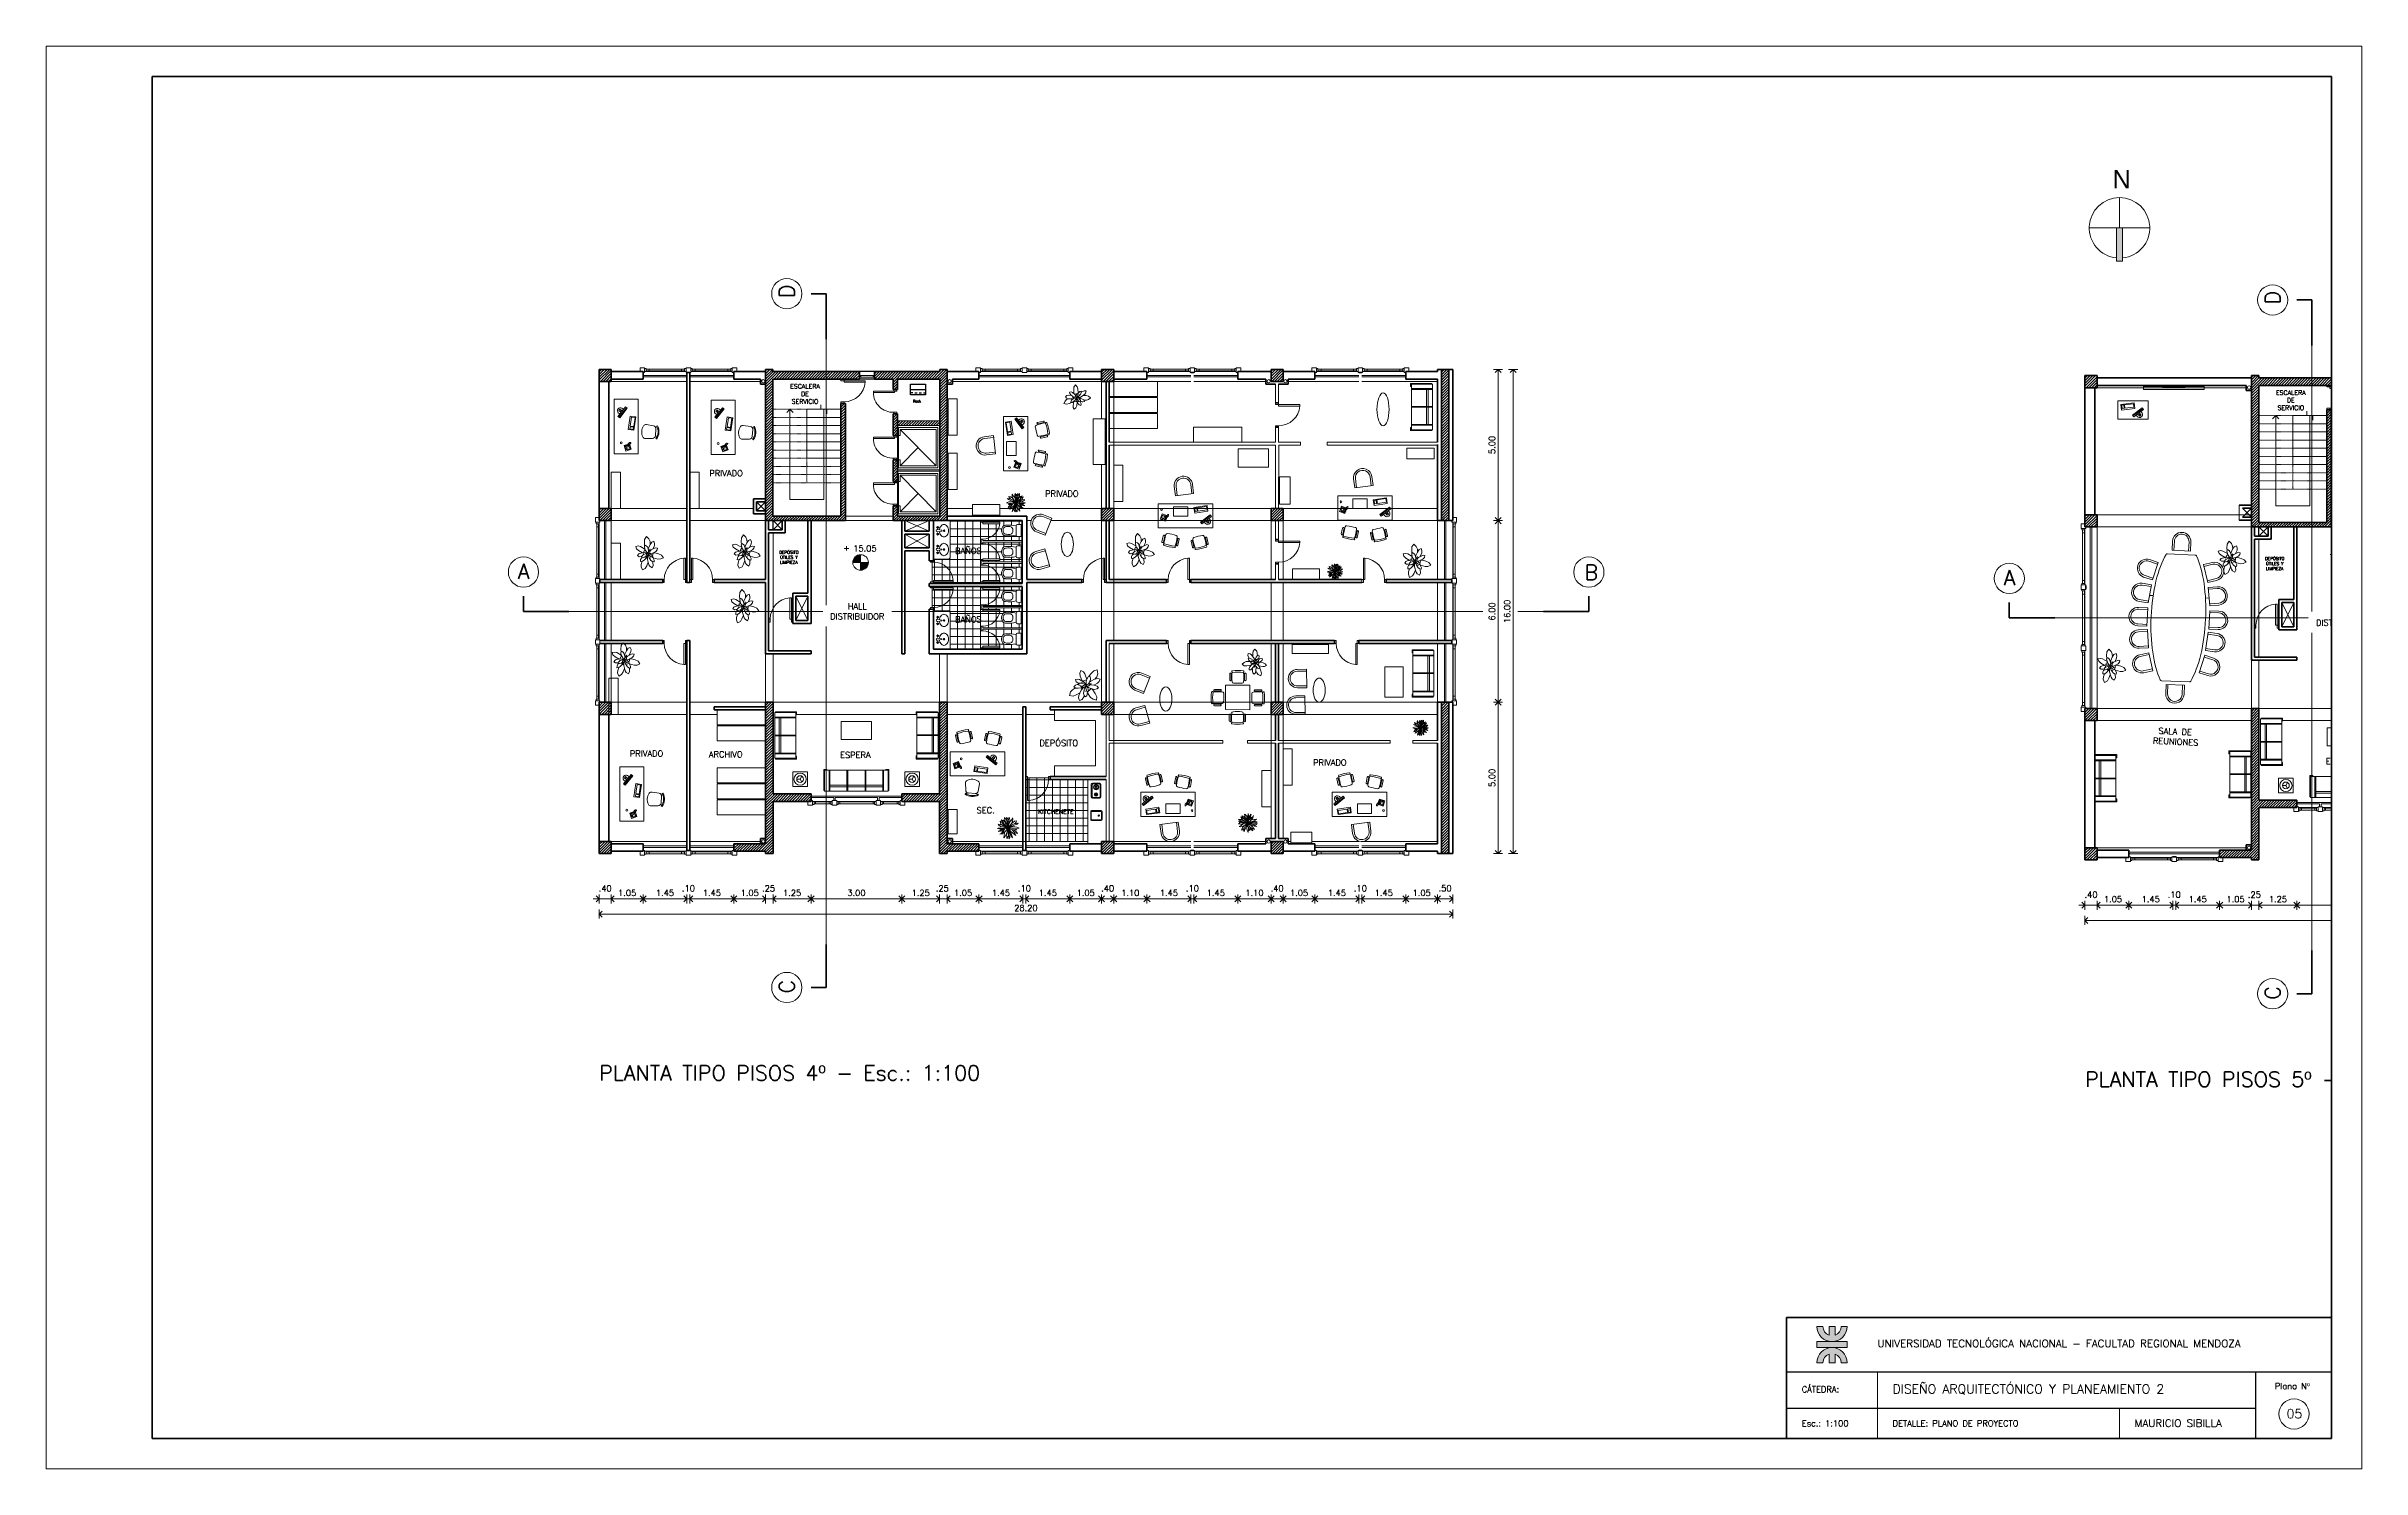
# Paper-space layout '5' of a CAD drawing. Extents: x -388 to 377, y -203 to 267.
# The model-space entities are those that its viewports show. They can reach past a viewport. Long polylines and large blocks are cut down to what shows.
import ezdxf

# ---------------------------------------------------------------- set-up
doc = ezdxf.new("R2010")
doc.units = 0
doc.header["$LTSCALE"] = 0.5
doc.linetypes.add('ACAD_ISO03W100', pattern=[30, 12, -18])
doc.linetypes.add('CENTER', pattern=[50.8, 31.75, -6.35, 6.35, -6.35])
doc.layers.get('0').update_dxf_attribs({"linetype": 'CONTINUOUS'})
doc.layers.get('Defpoints').update_dxf_attribs({"linetype": 'CONTINUOUS'})
for name, color, linetype, lineweight in [('Acotaciones', 9, 'CONTINUOUS', 9), ('Carpintería', 55, 'CONTINUOUS', 20), ('Detalles .05', 243, 'CONTINUOUS', 5), ('Detalles 01', 8, 'CONTINUOUS', 9), ('Equipamiento fijo', 31, 'CONTINUOUS', 13), ('Equipamiento movil', 33, 'CONTINUOUS', 9), ('Muros corte', 7, 'CONTINUOUS', 40), ('Muros vista', 253, 'CONTINUOUS', 25), ('Pisos', 252, 'CONTINUOUS', 18), ('Proyección', 4, 'ACAD_ISO03W100', 18), ('Punta 01', 6, 'CONTINUOUS', 9), ('Punta 015', 64, 'CONTINUOUS', 13), ('Punta 02', 11, 'CONTINUOUS', 20), ('Punta 025', 191, 'CONTINUOUS', 25), ('Punta 03', 171, 'CONTINUOUS', 30), ('Punta 05', 52, 'CONTINUOUS', 50), ('Recuadro', 2, 'CONTINUOUS', 50), ('Tratamiento pisos', 251, 'CONTINUOUS', 9), ('Ventana', 5, 'CONTINUOUS', 9), ('Vidrios', 147, 'CONTINUOUS', 13)]:
    doc.layers.add(name, color=color, linetype=linetype, lineweight=lineweight)
doc.layers.add('Cableado', color=100, linetype='CONTINUOUS')
doc.layers.get('Ventana').off()
doc.styles.add('Texto 1 mm', font='simplex.shx', dxfattribs={"height": 0.1})
doc.styles.add('Texto 1.5 mm', font='simplex.shx', dxfattribs={"height": 0.15})
doc.styles.add('Texto 2 mm', font='simplex.shx', dxfattribs={"height": 0.2})
doc.styles.add('Texto 3 mm', font='simplex.shx', dxfattribs={"height": 0.3})
doc.styles.add('Texto 5 mm', font='simplex.shx', dxfattribs={"height": 0.5})
doc.dimstyles.new('Primera línea', dxfattribs={"dimscale": 0, "dimtxt": 0.2, "dimasz": 0.2, "dimexe": 0.15, "dimexo": 0, "dimgap": 0.1, "dimtad": 1, "dimzin": 4, "dimdsep": 46, "dimtxsty": 'Texto 2 mm', "dimblk": 'OPEN90', "dimcen": 2.5, "dimclrd": 256, "dimclre": 256, "dimclrt": 256, "dimadec": 0, "dimazin": 0, "dimtfac": 1, "dimtmove": 2, "dimatfit": 3, "dimldrblk": 'OPEN90', "dimfxl": 1, "dimtolj": 1, "dimtzin": 0, "dimlwd": -1, "dimlwe": -1, "dimarcsym": 0})
doc.dimstyles.new('Segunda línea', dxfattribs={"dimscale": 0, "dimtxt": 0.2, "dimasz": 0.2, "dimexe": 0.15, "dimexo": 0.5, "dimgap": 0.1, "dimtad": 1, "dimzin": 4, "dimdsep": 46, "dimtxsty": 'Texto 2 mm', "dimblk": 'OPEN90', "dimcen": 2.5, "dimclrd": 256, "dimclre": 256, "dimclrt": 256, "dimadec": 0, "dimazin": 0, "dimtfac": 1, "dimtmove": 2, "dimatfit": 3, "dimldrblk": 'OPEN90', "dimfxl": 1, "dimtolj": 1, "dimtzin": 0, "dimlwd": -1, "dimlwe": -1, "dimarcsym": 0})
pattern_1 = [(45, (239.626424, 1.85935), (-0.0449012806, 0.0449012806), [])]
pattern_2 = [(0, (170.62642, 1.85935), (0, 0.254), []), (90, (170.62642, 1.85935), (-0.254, 2e-17), [])]
pattern_3 = [(45, (54.626424, 1.85935), (-0.0449012806, 0.0449012806), [])]
pattern_4 = [(45, (103.717373, 1.651345), (-0.0449012806, 0.0449012806), [])]

psp = doc.layouts.new('5')

# ---------------------------------------------------------------- texts
at = {"layer": 'Punta 02', "attachment_point": 1, "style": 'Texto 3 mm'}
for s, insert, char_height, width in [('CÁTEDRA:', (192.02, -175.98), 2, 15.2679), ('Plano Nº', (348.31, -174.9), 2, 13.0753), ('Esc.: 1:100', (192.03, -187.24), 2, 17.4469), ('DETALLE: PLANO DE PROYECTO', (222.03, -187.24), 2, 51.9449), ('MAURICIO SIBILLA', (302.01, -186.92), 2.5, 34.5258)]:
    psp.add_mtext(s, dxfattribs=dict(at, insert=insert, char_height=char_height, width=width))
at = {"layer": 'Punta 025', "insert": (217.02, -160.59), "char_height": 2.5, "width": 184.2665, "attachment_point": 1, "style": 'Texto 3 mm'}
psp.add_mtext('UNIVERSIDAD TECNOLÓGICA NACIONAL - FACULTAD REGIONAL MENDOZA', dxfattribs=at)
at = {"layer": 'Punta 03', "char_height": 3, "attachment_point": 1, "style": 'Texto 3 mm'}
for s, insert, width in [('DISEÑO ARQUITECTÓNICO Y PLANEAMIENTO 2', (222.03, -175.37), 173.5997), ('05', (352.23, -183.53), 3.8684)]:
    psp.add_mtext(s, dxfattribs=dict(at, insert=insert, width=width))
at = {"layer": 'Punta 05', "insert": (294.69, 225.87), "char_height": 6, "width": 13.0753, "attachment_point": 1, "style": 'Texto 3 mm'}
psp.add_mtext('{\\fArial|b0|i0|c0|p34;N}', dxfattribs=at)

msp = doc.modelspace()

# ---------------------------------------------------------------- texts
at = {"layer": 'Acotaciones', "char_height": 0.2, "attachment_point": 5, "style": 'Texto 2 mm'}
for s, insert in [('\\A1;.40', (1269.472, 112.913)), ('\\A1;.10', (1272.222, 112.915)), ('.25', (1274.869, 112.913)), ('.25', (1280.609, 112.913)), ('\\A1;.10', (1283.322, 112.915)), ('\\A1;.40', (1286.072, 112.913)), ('\\A1;.10', (1288.872, 112.915)), ('\\A1;.40', (1291.672, 112.913)), ('\\A1;.10', (1294.422, 112.915)), ('\\A1;.50', (1297.222, 112.916)), ('\\A1;.40', (1318.563, 112.705)), ('\\A1;.10', (1321.313, 112.707)), ('.25', (1323.96, 112.705))]:
    msp.add_mtext(s, dxfattribs=dict(at, insert=insert))
at = {"layer": 'Punta 01', "color": 6, "insert": (1279.643, 129.053), "char_height": 0.08067, "attachment_point": 1, "style": 'Texto 5 mm'}
msp.add_mtext_dynamic_manual_height_columns('{\\C0;Rack} ', width=11.68093, gutter_width=2.5, heights=[0], dxfattribs=at)
at = {"layer": 'Punta 01', "char_height": 0.1, "width": 0.75841, "attachment_point": 2, "style": 'Texto 1 mm'}
for insert in [(1275.54, 124.069), (1324.631, 123.861)]:
    msp.add_mtext('DEPÓSITO ÚTILES Y LIMPIEZA', dxfattribs=dict(at, insert=insert))
at = {"layer": 'Punta 015', "char_height": 0.15, "style": 'Texto 1.5 mm'}
for s, insert, width, attachment_point in [('ESCALERA DE SERVICIO', (1276.073, 129.576), 1.23789, 2), ('ESCALERA DE SERVICIO', (1325.164, 129.368), 1.23789, 2), ('KITCHENETE', (1283.773, 115.524), 1.38855, 1)]:
    msp.add_mtext(s, dxfattribs=dict(at, insert=insert, width=width, attachment_point=attachment_point))
at = {"layer": 'Punta 015', "linetype": 'Continuous', "char_height": 0.2, "attachment_point": 5, "style": 'Texto 2 mm'}
for insert in [(1278.052, 124.146), (1327.143, 123.938)]:
    msp.add_mtext('15.05', dxfattribs=dict(at, insert=insert))
at = {"layer": 'Punta 02', "char_height": 0.2, "style": 'Texto 2 mm'}
for s, insert, width, attachment_point in [('PRIVADO', (1272.912, 126.73), 1.26943, 1), ('PRIVADO', (1284.006, 126.056), 1.26943, 1), ('BAÑOS', (1281.029, 124.169), 1.0557, 1), ('HALL\\PDISTRIBUIDOR', (1277.8, 122.333), 2.1374, 2), ('BAÑOS', (1281.029, 121.902), 1.0557, 1), ('HALL\\PDISTRIBUIDOR', (1326.891, 122.125), 2.1374, 2), ('DEPÓSITO', (1283.818, 117.817), 1.41809, 1), ('PRIVADO', (1270.285, 117.467), 1.26943, 1), ('ARCHIVO', (1272.898, 117.441), 1.29857, 1), ('ESPERA', (1277.231, 117.422), 1.0557, 1), ('PRIVADO', (1292.86, 117.171), 1.26943, 1), ('ESPERA', (1326.322, 117.214), 1.0557, 1), ('SEC.', (1281.742, 115.594), 0.60596, 1)]:
    msp.add_mtext(s, dxfattribs=dict(at, insert=insert, width=width, attachment_point=attachment_point))
at = {"layer": 'Punta 02', "insert": (1320.609, 118.229), "char_height": 0.2, "width": 1.64989, "attachment_point": 1, "rotation": 357.39196, "style": 'Texto 2 mm'}
msp.add_mtext('\\pi0.18685;SALA DE \\P\\pi0.020182;REUNIONES', dxfattribs=at)
at = {"layer": 'Punta 05', "char_height": 0.5, "width": 0.3999, "attachment_point": 7, "rotation": 90, "style": 'Texto 5 mm'}
for s, insert in [('D', (1275.723, 132.415)), ('D', (1324.814, 132.207)), ('C', (1275.723, 109.442)), ('C', (1324.814, 109.234))]:
    msp.add_mtext(s, dxfattribs=dict(at, insert=insert))
at = {"layer": 'Punta 05', "char_height": 0.5, "attachment_point": 1, "style": 'Texto 5 mm'}
for s, insert, width in [('A', (1266.587, 123.641), 0.39986), ('B', (1301.825, 123.604), 0.3999), ('A', (1315.678, 123.433), 0.39986), ('PLANTA TIPO PISOS 4º - Esc.: 1:100', (1269.276, 107.064), 17.24555), ('PLANTA TIPO PISOS 5º - Esc.: 1:100', (1318.367, 106.856), 17.24555)]:
    msp.add_mtext(s, dxfattribs=dict(at, insert=insert, width=width))

# ---------------------------------------------------------------- blocks, each defined once
blk = doc.blocks.new('Velador planta')
for q in [(-4.3, 2.5), (4.3, 2.5), (0, -5)]:
    blk.add_line((0, 0), q)
for radius in [9, 5]:
    blk.add_circle((0, 0), radius)
blk = doc.blocks.new('Treei')
for p, q in [((-4.8, 0.1), (-5.9, -0.5)), ((-5.8, 2.2), (-4.3, 2.3)), ((-4.3, 1.1), (-5.8, 2.2)), ((-5.5, 0.9), (-5.8, 1.1)), ((-5.8, 1.1), (-4.7, 0.8)), ((-5.1, 0.4), (-5.5, 0.9)), ((-4.6, 0), (-5.1, 0.4)), ((-4.7, 0.8), (-3.3, 0.3)), ((-3.9, 3.5), (-4.4, 3.9)), ((-4.4, 3.9), (-4, 2.9)), ((-4.3, 2.3), (-2.9, 1.3)), ((-2.8, 0.5), (-4.3, 1.1)), ((-4, 2.9), (-3.3, 2)), ((-3, 2.9), (-3.9, 3.5)), ((-2.1, 4.1), (-3.7, 4.6)), ((-3.7, 4.6), (-3.2, 3.7)), ((-3.3, 2), (-2.1, 1.4)), ((-3.3, 0.3), (-1.8, -0.1)), ((-3.2, 3.7), (-1.7, 2.6)), ((-1.8, 2.2), (-3, 2.9)), ((-2.9, 1.3), (-0.5, 0.1)), ((-0.8, 0.2), (-2.8, 0.5)), ((-1.2, 2.8), (-2.1, 4.1)), ((-2.1, 1.4), (-1, 0.8)), ((-1.6, 5.4), (-2, 5.6)), ((-2, 5.6), (-1.8, 4.5)), ((-1.8, 4.5), (-1, 2.3)), ((-0.5, 1.1), (-1.8, 2.2)), ((-1.7, 2.6), (-0.9, 1.9)), ((-0.7, 4.3), (-1.6, 5.4)), ((-1, 2.3), (0, 0)), ((-1, 0.8), (0, 0)), ((0, 0), (-0.8, 0.2)), ((-0.6, 2.6), (-0.7, 4.3)), ((-0.1, 1.6), (-0.6, 2.6)), ((-0.2, 1), (0.1, 3.1)), ((0, 0), (-0.2, 1)), ((0, 4.3), (0.2, 5.7)), ((0.1, 3.1), (0, 4.3)), ((0, 0), (0.2, 0.8)), ((2, 0.7), (0, 0)), ((0.7, 0.6), (0, 0)), ((0, 0), (3, 0.6)), ((1.9, 0), (0, 0)), ((0.2, 5.7), (0.3, 6)), ((0.2, 0.8), (0.8, 2.2)), ((0.3, 6), (0.5, 5.1)), ((0.6, 2.4), (0.3, 1)), ((1, 3.2), (0.4, 1.7)), ((0.5, 5.1), (0.6, 3.7)), ((0.6, 3.6), (1.4, 4.6)), ((0.6, 3.7), (0.6, 2.4)), ((1.3, 1), (0.7, 0.6)), ((0.8, 2.2), (2.1, 2.7)), ((1.9, 4.6), (1, 3.2)), ((1, 2.3), (2.2, 3.7)), ((2, 1.8), (1.3, 1)), ((1.4, 4.6), (1.8, 5.3)), ((1.7, 1.5), (2.8, 2.1)), ((1.8, 5.3), (1.8, 5.7)), ((1.8, 5.7), (2.1, 5.3)), ((2.1, 5.3), (1.9, 4.6)), ((2.2, 3.7), (1.9, 2.6)), ((3.3, 0), (1.9, 0)), ((2.4, 2.3), (2, 1.8)), ((2.7, 0.9), (2, 0.7)), ((2.1, 2.7), (3.1, 3.9)), ((3.3, 3.3), (2.4, 2.3)), ((3.5, 1.2), (2.7, 0.9)), ((2.8, 2.1), (4.2, 2.3)), ((3, 0.6), (4, 1)), ((3.1, 3.9), (3.6, 4.8)), ((3.6, 4.8), (3.3, 3.3)), ((4.4, 0), (3.3, 0)), ((4.6, 1.8), (3.5, 1.2)), ((4, 1), (4.8, 0.9)), ((4.2, 2.3), (5.5, 2.5)), ((5.4, 0.4), (4.4, 0)), ((5.5, 2.5), (4.6, 1.8)), ((4.8, 0.9), (5.7, 0.8)), ((6, 0.7), (5.4, 0.4)), ((5.7, 0.8), (6, 0.7)), ((-5.9, -0.5), (-3.6, -1)), ((-4.3, -1.7), (-5.5, -2.3)), ((-5.5, -2.3), (-4.9, -2.5)), ((-4.9, -2.5), (-3.4, -2.3)), ((-2.4, -0.4), (-4.6, 0)), ((-3.4, -0.9), (-4.3, -1.7)), ((-3.6, -3.4), (-3.9, -4.5)), ((-3.9, -4.5), (-3.2, -4.3)), ((-3, -2.5), (-3.6, -3.4)), ((-2.7, -0.4), (-3.4, -0.9)), ((-3.4, -2.3), (-1.8, -1.4)), ((-3.2, -4.3), (-2.4, -3.5)), ((-2.3, -1.6), (-3, -2.5)), ((-1.3, -0.2), (-2.7, -0.4)), ((-2.3, -3.2), (-2.6, -5.4)), ((-2.6, -5.4), (-2.1, -4.8)), ((-1.5, -1.7), (-2.3, -3.2)), ((-2.1, -4.8), (-1.4, -3.3)), ((-1.8, -1.4), (0, 0)), ((-1.8, -0.1), (-0.9, -0.2)), ((0, 0), (-1.5, -1.7)), ((-1.4, -3.3), (0, 0)), ((0, 0), (-1.3, -0.2)), ((-0.5, -1.8), (-0.6, -3.5)), ((-0.6, -3.5), (-0.4, -4.6)), ((0, 0), (-0.5, -1.8)), ((-0.4, -4.6), (0.2, -6)), ((0.1, -1.7), (0, 0)), ((0, 0), (1.1, -2.2)), ((1, -0.8), (0, 0)), ((3.2, -1), (0, 0)), ((0.5, -2.9), (0.1, -1.7)), ((0.2, -6), (0.5, -4.4)), ((0.5, -4.4), (0.5, -2.9)), ((0.5, -3.7), (1.2, -4.7)), ((2, -1.4), (1, -0.8)), ((1.3, -3.2), (1, -2.1)), ((1.1, -2.2), (2.2, -3.1)), ((4.1, -0.8), (1.2, -0.4)), ((1.2, -4.7), (1.3, -3.2)), ((1.3, -1), (3.1, -1.6)), ((1.3, -3.2), (2.5, -4.6)), ((2.9, -2.4), (2, -1.4)), ((2.2, -3.1), (3.1, -3.6)), ((2.9, -4.4), (2.4, -3.2)), ((2.5, -4.6), (3.2, -5)), ((3.9, -3.5), (2.9, -2.4)), ((3.2, -5), (2.9, -4.4)), ((3.1, -1.6), (4.2, -2)), ((3.1, -3.6), (4.3, -4.2)), ((4.5, -1.6), (3.2, -1)), ((3.9, 0), (5.4, -0.5)), ((4.3, -4.2), (3.9, -3.5)), ((5.3, -0.9), (4.1, -0.8)), ((4.2, -2), (5.6, -2.3)), ((5.6, -2.3), (4.5, -1.6)), ((6, -0.3), (5.3, -0.9)), ((5.4, -0.5), (6, -0.3))]:
    blk.add_line(p, q)
blk = doc.blocks.new('TELEFONO')
at = {"layer": 'Detalles .05'}
for p, q in [((0.139, 0.134), (-0.098, 0.134)), ((-0.098, 0.134), (-0.098, -0.099)), ((-0.071, 0.089), (-0.071, -0.055)), ((-0.043, 0.089), (-0.043, -0.055)), ((0.108, 0.063), (0, 0.063)), ((0, 0.063), (0, -0.063)), ((0.081, 0.108), (0.023, 0.108)), ((0.023, 0.108), (0.023, 0.094)), ((0.023, 0.094), (0.081, 0.094)), ((0.027, 0.041), (0.027, 0.041)), ((0.027, 0.014), (0.027, 0.014)), ((0.054, 0.041), (0.054, 0.041)), ((0.054, 0.014), (0.054, 0.014)), ((0.081, 0.094), (0.081, 0.108)), ((0.081, 0.041), (0.081, 0.041)), ((0.081, 0.014), (0.081, 0.014)), ((0.108, -0.063), (0.108, 0.063)), ((0.139, -0.099), (0.139, 0.134)), ((-0.129, -0.104), (-0.147, -0.11)), ((-0.129, -0.116), (-0.147, -0.121)), ((-0.129, -0.127), (-0.147, -0.133)), ((-0.129, -0.139), (-0.147, -0.145)), ((-0.124, -0.093), (-0.141, -0.098)), ((-0.124, -0.15), (-0.141, -0.156)), ((-0.118, -0.081), (-0.135, -0.087)), ((-0.118, -0.162), (-0.135, -0.168)), ((-0.112, -0.07), (-0.129, -0.075)), ((-0.106, -0.058), (-0.124, -0.064)), ((-0.104, -0.17), (-0.122, -0.176)), ((-0.101, -0.047), (-0.118, -0.052)), ((-0.089, -0.156), (-0.106, -0.162)), ((-0.083, -0.145), (-0.101, -0.15)), ((-0.098, -0.099), (0.139, -0.099)), ((-0.078, -0.133), (-0.095, -0.139)), ((-0.072, -0.121), (-0.089, -0.127)), ((-0.067, -0.083), (-0.078, -0.116)), ((0, -0.063), (0.108, -0.063)), ((0.027, -0.013), (0.027, -0.013)), ((0.027, -0.04), (0.027, -0.04)), ((0.054, -0.013), (0.054, -0.013)), ((0.054, -0.04), (0.054, -0.04)), ((0.081, -0.013), (0.081, -0.013)), ((0.081, -0.04), (0.081, -0.04))]:
    blk.add_line(p, q, dxfattribs=at)
for centre, start, end in [((-0.057, 0.089), 298.49146, 241.50854), ((-0.057, -0.055), 118.49146, 61.50854)]:
    blk.add_arc(centre, 0.0302, start, end, dxfattribs=at)
blk = doc.blocks.new('RECTANG')
for p, q in [((1, 1), (0, 1)), ((0, 1), (0, 0)), ((0, 0), (1, 0)), ((1, 0), (1, 1))]:
    blk.add_line(p, q)
blk = doc.blocks.new('KEYBOARD', base_point=(60, 294))
for p, xscale, yscale, zscale in [((60, 294), 19, 8, 19), ((61, 295), 13, 5, 13), ((75, 295), 3, 5, 3)]:
    blk.add_blockref('RECTANG', p, dxfattribs=dict(xscale=xscale, yscale=yscale, zscale=zscale))
blk = doc.blocks.new('silla compu')
for p, q in [((-0.198, 0.131), (-0.215, -0.107)), ((0.255, 0.058), (0.197, -0.173)), ((-0.225, -0.207), (-0.247, -0.23)), ((0.092, -0.242), (-0.137, -0.206)), ((0.175, -0.271), (0.188, -0.3))]:
    blk.add_line(p, q)
for centre, radius, start, end in [((-0.105, 0.124), 0.0936, 112.49672, 175.87343), ((-0.005, -0.116), 0.354, 49.31066, 112.49672), ((0.175, 0.085), 0.0838, 341.69279, 53.55182), ((0.022, 0.055), 0.392, 226.64553, 295.16185), ((0.022, 0.055), 0.361, 226.69723, 295.11015), ((-0.122, -0.113), 0.0936, 175.87343, 260.90369), ((0.098, -0.138), 0.105, 266.18787, 340.64976)]:
    blk.add_arc(centre, radius, start, end)
blk = doc.blocks.new('Plant1')
for p, q in [((-15.4, 2.3), (-18.1, 0)), ((-12.6, 3.2), (-15.4, 2.3)), ((-10.2, 7.8), (-12.6, 7.2)), ((-12.6, 7.2), (-11.8, 4.9)), ((-9.7, 3.1), (-12.6, 3.2)), ((-11.8, 4.9), (-9.4, 2.9)), ((-8, 7.4), (-10.2, 7.8)), ((-9.4, 2.9), (-5.9, 0.9)), ((-4.4, 5.4), (-8, 7.4)), ((-3.9, 0.6), (-7.1, -0.2)), ((-5.9, 0.9), (-4.3, 0.5)), ((-4.9, 10.5), (-5.5, 8.7)), ((-5.5, 8.7), (-5.1, 7.2)), ((-5.1, 7.2), (-3.7, 3.6)), ((-3.1, 9.8), (-4.9, 10.5)), ((-2.1, 0.5), (-3.9, 0.6)), ((-2.5, 2.2), (-3.8, 2.1)), ((-3.8, 2.1), (-2.9, 1.2)), ((-3.7, 3.6), (-2.6, 2.2)), ((-1.6, 8.3), (-3.1, 9.8)), ((-2.9, 1.2), (-1.3, 0)), ((-1.3, 2), (-2.5, 2.2)), ((-1.9, 0.5), (-2.1, 0.5)), ((-0.2, 4.9), (-1.6, 8.3)), ((-0.4, 1.3), (-1.3, 2)), ((-0.6, -0.1), (-0.2, 0)), ((-0.2, 7.3), (-0.4, 5.4)), ((-0.1, 0.8), (-0.4, 1.3)), ((1.2, 11), (-0.2, 7.3)), ((0.2, 2.7), (-0.2, 4.9)), ((-0.2, 0), (-0.1, 0.1)), ((-0.1, 0.7), (0.1, 0.8)), ((-0.1, 0.2), (-0.1, 0.8)), ((-0.1, 0.1), (-0.1, 0.2)), ((0.1, 0.8), (0.2, 2.7)), ((0.3, 1.3), (0.1, 0.4)), ((0.1, 0.4), (0.2, 0.2)), ((0.2, 0.2), (0.4, 0.2)), ((0.7, 2.3), (0.3, 1.3)), ((0.4, 0.2), (1.2, 0.4)), ((0.5, 0.2), (0.7, 0)), ((1.6, 3.3), (0.7, 2.3)), ((0.7, 0), (2.4, 0)), ((2.9, 14), (1.2, 11)), ((1.2, 0.4), (2.2, 1.1)), ((2.7, 4.3), (1.6, 3.3)), ((2.2, 1.1), (3.4, 2.6)), ((2.4, 0), (4.4, 0.5)), ((3.8, 4.5), (2.7, 4.3)), ((5.8, 15.7), (2.9, 14)), ((3.4, 2.6), (3.8, 3.4)), ((3.8, 3.4), (4.8, 4.9)), ((3.8, 3.4), (3.8, 4.5)), ((4.4, 0.5), (7.5, 2.2)), ((7.5, 5.7), (4.6, 4.6)), ((4.8, 4.9), (6.7, 9.7)), ((6.8, 12.6), (5.8, 15.7)), ((6.7, 9.7), (6.8, 12.6)), ((9.2, 5.3), (7.5, 5.7)), ((7.5, 2.2), (8.7, 3.6)), ((8.7, 3.6), (9.2, 5.3)), ((8.8, 3.9), (9.8, 4.1)), ((9.8, 4.1), (12.9, 4.1)), ((13.5, 0.5), (11.7, -0.5)), ((12.9, 4.1), (15.2, 2.7)), ((15.2, 2.7), (13.5, 0.5)), ((-18.1, 0), (-15.4, -2.3)), ((-15.4, -2.3), (-11.2, -3)), ((-11.2, -3), (-8.4, -3)), ((-8.2, -0.9), (-9.4, -2.5)), ((-9.4, -2.5), (-7.9, -3.3)), ((-8.4, -7.5), (-9.2, -9.7)), ((-9.2, -9.7), (-8.9, -12.4)), ((-8.9, -12.4), (-6.3, -11.8)), ((-5.2, -3), (-8.4, -7.5)), ((-7.1, -0.2), (-8.2, -0.9)), ((-7.9, -3.3), (-5.4, -3)), ((-6.3, -11.8), (-4.2, -9.8)), ((-5.4, -3), (-3.4, -2.4)), ((-4.2, -9.8), (-1.4, -5.8)), ((-3.4, -2.4), (-1.6, -1.4)), ((-1.6, -1.4), (-0.5, -0.4)), ((-1.1, -2.4), (-1.5, -4.4)), ((-1.5, -4.4), (-1.1, -8.7)), ((-1.3, 0), (-0.6, -0.1)), ((-0.4, -0.8), (-1.1, -2.4)), ((-1.1, -8.7), (-0.6, -10.1)), ((-0.3, -0.5), (-0.6, -0.5)), ((-0.6, -10.1), (1, -11.6)), ((-0.5, -0.4), (-0.5, -0.1)), ((0.1, -0.6), (-0.4, -0.8)), ((-0.3, -0.8), (-0.3, -0.5)), ((-0.2, -1.8), (-0.1, -0.7)), ((0, -3.2), (-0.2, -1.8)), ((0.1, -0.1), (0, -0.4)), ((0, -0.4), (0.1, -1)), ((1, -5.7), (0, -3.2)), ((0.6, -0.1), (0.1, -0.1)), ((0.1, -1), (0.5, -1.6)), ((0.5, -1.6), (1.4, -2.3)), ((1.5, -0.4), (0.6, -0.1)), ((1.7, -6.5), (1, -5.7)), ((1, -11.6), (2.3, -9.9)), ((1.4, -2.3), (2.6, -2.6)), ((3.1, -1.6), (1.5, -0.4)), ((3.1, -7.1), (1.7, -6.5)), ((3.2, -1.2), (2, -0.8)), ((2.4, -1), (2.2, -0.9)), ((2.3, -2.5), (3, -4)), ((2.4, -7.9), (2.3, -6.8)), ((2.3, -9.9), (2.4, -7.9)), ((4.2, -2.3), (2.4, -1)), ((2.6, -2.6), (3.9, -2.6)), ((3, -4), (3.4, -5.8)), ((3.9, -2.6), (3.1, -1.6)), ((3.4, -5.8), (3.1, -7.1)), ((6, -1.5), (3.2, -1.2)), ((3.2, -6.7), (4, -7.7)), ((4, -7.7), (5.4, -8.6)), ((6.4, -4.9), (4.2, -2.3)), ((5.4, -8.6), (7.5, -8.9)), ((11.7, -0.5), (6, -1.5)), ((7.5, -6.7), (6.4, -4.9)), ((7.5, -8.9), (7.5, -6.7)), ((7.5, -7), (10.7, -8.4)), ((9, -1), (12.6, -2.8)), ((10.7, -8.4), (13.1, -8.8)), ((12.6, -2.8), (15.2, -4.6)), ((13.1, -8.8), (16.6, -7.8)), ((15.2, -4.6), (16.6, -7.8))]:
    blk.add_line(p, q)
for start, end in [(172.4345, 176.9296), (149.2581, 153.7532), (57.1582, 93.2041), (21.2653, 25.7604), (212.1423, 223.5771), (229.8179, 257.6637), (265.2848, 278.7499), (306.6551, 316.418), (323.0282, 344.4965)]:
    blk.add_arc((0, 0), 5.12, start, end)
blk = doc.blocks.new('inodoro')
at = {"layer": 'Equipamiento fijo'}
for p, q in [((-0.197, 0.127), (-0.202, 0.008)), ((0.194, 0), (-0.194, 0)), ((-0.157, 0.165), (0.157, 0.165)), ((0.197, 0.127), (0.202, 0.008))]:
    blk.add_line(p, q, dxfattribs=at)
for centre, radius, start, end in [((-0.194, 0.008), 0.00803, 177.65778, 269.73966), ((-0.157, 0.125), 0.04, 90, 177.39744), ((1.09, 0.422), 1.27, 175.47771, 191.68579), ((-0.051, 0.512), 0.125, 117.58575, 175.50719), ((1.095, 0.422), 1.224, 175.50719, 182.14249), ((-0.028, 0.381), 0.101, 182.70725, 247.23206), ((-0.051, 0.512), 0.075, 117.58575, 175.50719), ((0, 0.415), 0.235, 90, 117.58575), ((0, 0.415), 0.185, 90, 117.58575), ((-0.014, 0.396), 0.12, 243.79777, 262.03889), ((0, 0.483), 0.208, 261.59395, 278.40605), ((0, 0.415), 0.235, 62.41425, 90), ((0, 0.415), 0.185, 62.41425, 90), ((0.014, 0.396), 0.12, 277.96111, 296.20223), ((0.028, 0.381), 0.101, 292.76794, 357.29275), ((0.051, 0.512), 0.075, 4.49281, 62.41425), ((0.051, 0.512), 0.125, 4.49281, 62.41425), ((-1.095, 0.422), 1.224, 357.85751, 4.49281), ((-1.024, 0.418), 1.205, 347.8749, 4.9616), ((0.157, 0.125), 0.04, 2.60256, 90), ((0.195, 0.007), 0.00742, 265.6488, 0.24021), ((0.194, 0.008), 0.008, 355.88901, 2.60256)]:
    blk.add_arc(centre, radius, start, end, dxfattribs=at)
blk = doc.blocks.new('Lavamanos')
at = {"layer": 'Equipamiento movil'}
for p, q in [((-0.118, -0.158), (-0.138, -0.154)), ((-0.118, -0.167), (-0.138, -0.171)), ((-0.114, -0.154), (-0.118, -0.133)), ((-0.114, -0.171), (-0.118, -0.192)), ((-0.105, -0.154), (-0.101, -0.133)), ((-0.105, -0.171), (-0.101, -0.192)), ((-0.101, -0.158), (-0.08, -0.154)), ((-0.101, -0.167), (-0.08, -0.171)), ((-0.015, -0.037), (-0.038, -0.156)), ((0.013, -0.037), (0.036, -0.156)), ((0.102, -0.158), (0.081, -0.154)), ((0.102, -0.167), (0.081, -0.171)), ((0.106, -0.154), (0.102, -0.133)), ((0.106, -0.171), (0.102, -0.192)), ((0.115, -0.154), (0.119, -0.133)), ((0.115, -0.171), (0.119, -0.192)), ((0.119, -0.158), (0.14, -0.154)), ((0.119, -0.167), (0.14, -0.171))]:
    blk.add_line(p, q, dxfattribs=at)
for centre, radius in [((-0.001, 0.048), 0.0249), ((-0.001, 0.048), 0.014), ((-0.109, -0.162), 0.00541), ((0.11, -0.162), 0.00541)]:
    blk.add_circle(centre, radius, dxfattribs=at)
for centre, radius, start, end in [((-0.09, 0.045), 0.115, 150.96389, 180), ((-0.09, 0.045), 0.115, 180, 209.03611), ((-0.047, 0.021), 0.164, 126.72852, 150.96389), ((-0.019, -0.016), 0.211, 107.17461, 126.72852), ((-0.001, -0.075), 0.272, 90, 107.17461), ((-0.001, -0.075), 0.272, 72.82539, 90), ((0.017, -0.016), 0.211, 53.27148, 72.82539), ((0.045, 0.021), 0.164, 29.03611, 53.27148), ((0.088, 0.045), 0.115, 0, 29.03611), ((0.088, 0.045), 0.115, 330.96389, 360), ((-0.047, 0.069), 0.164, 209.03611, 233.27148), ((-0.019, 0.106), 0.211, 233.27148, 252.82539), ((-0.136, -0.163), 0.00882, 105.27808, 254.72192), ((-0.109, -0.162), 0.0226, 108.61222, 162.26496), ((-0.109, -0.162), 0.0226, 198.61222, 252.26496), ((-0.109, -0.136), 0.00882, 15.27808, 164.72192), ((-0.109, -0.162), 0.00976, 119.00544, 153.10409), ((-0.109, -0.162), 0.00976, 209.00544, 243.10409), ((-0.109, -0.189), 0.00882, 195.27808, 344.72192), ((-0.117, -0.163), 0.00254, 349.64927, 12.85929), ((-0.109, -0.155), 0.00254, 259.64927, 282.85929), ((-0.109, -0.17), 0.00254, 79.64927, 102.85929), ((-0.109, -0.162), 0.00976, 29.00544, 63.10409), ((-0.109, -0.162), 0.00976, 299.00544, 333.10409), ((-0.101, -0.162), 0.00254, 169.64927, 192.85929), ((-0.109, -0.162), 0.0226, 18.61222, 72.26496), ((-0.109, -0.162), 0.0226, 288.61222, 342.26496), ((-0.001, 0.165), 0.272, 252.82539, 264.28293), ((-0.083, -0.162), 0.00882, 285.27808, 74.72192), ((-0.001, -0.171), 0.0398, 158.17607, 21.82393), ((-0.001, -0.035), 0.014, 352.3829, 187.24417), ((-0.001, 0.165), 0.272, 275.71707, 287.17461), ((0.084, -0.162), 0.00882, 105.27808, 254.72192), ((0.017, 0.106), 0.211, 287.17461, 306.72852), ((0.11, -0.162), 0.0226, 107.73504, 161.38778), ((0.11, -0.162), 0.0226, 197.73504, 251.38778), ((0.111, -0.136), 0.00882, 15.27808, 164.72192), ((0.11, -0.162), 0.00976, 116.89591, 150.99456), ((0.11, -0.162), 0.00976, 206.89591, 240.99456), ((0.11, -0.189), 0.00882, 195.27808, 344.72192), ((0.103, -0.162), 0.00254, 347.14071, 10.35073), ((0.111, -0.155), 0.00254, 257.14071, 280.35073), ((0.11, -0.17), 0.00254, 77.14071, 100.35073), ((0.11, -0.162), 0.00976, 26.89591, 60.99456), ((0.11, -0.162), 0.00976, 296.89591, 330.99456), ((0.118, -0.163), 0.00254, 167.14071, 190.35073), ((0.11, -0.162), 0.0226, 287.73504, 341.38778), ((0.11, -0.162), 0.0226, 17.73504, 71.38778), ((0.137, -0.163), 0.00882, 285.27808, 74.72192), ((0.045, 0.069), 0.164, 306.72852, 330.96389)]:
    blk.add_arc(centre, radius, start, end, dxfattribs=at)
blk = doc.blocks.new('_Open90')
at = {"color": 0, "linetype": 'ByBlock', "lineweight": -2}
for p, q in [((0, 0), (-1, 0)), ((-0.5, 0.5), (0, 0)), ((0, 0), (-0.5, -0.5))]:
    blk.add_line(p, q, dxfattribs=at)
blk = doc.blocks.new('*D175')
at = {"layer": 'Acotaciones', "transparency": 16777216}
for p, q in [((1298.822, 119.064), (1299.122, 119.064)), ((1298.972, 114.264), (1298.972, 118.864)), ((1298.822, 114.064), (1299.122, 114.064))]:
    blk.add_line(p, q, dxfattribs=at)
at = {"layer": 'Defpoints', "color": 0, "transparency": 16777216}
for p in [(1298.822, 119.064), (1298.972, 119.064), (1298.822, 114.064)]:
    blk.add_point(p, dxfattribs=at)
at = {"layer": 'Acotaciones', "transparency": 16777216, "xscale": 0.2, "yscale": 0.2, "zscale": 0.2}
for p, rotation in [((1298.972, 119.064), 90), ((1298.972, 114.064), 270)]:
    blk.add_blockref('_Open90', p, dxfattribs=dict(at, rotation=rotation))
at = {"layer": 'Acotaciones', "transparency": 16777216, "insert": (1298.772, 116.564), "char_height": 0.2, "attachment_point": 5, "rotation": 90, "style": 'Texto 2 mm'}
blk.add_mtext('\\A1;5.00', dxfattribs=at)
blk = doc.blocks.new('*D176')
at = {"layer": 'Acotaciones', "transparency": 16777216}
for p, q in [((1298.822, 125.064), (1299.122, 125.064)), ((1298.972, 119.264), (1298.972, 124.864)), ((1298.822, 119.064), (1299.122, 119.064))]:
    blk.add_line(p, q, dxfattribs=at)
at = {"layer": 'Defpoints', "color": 0, "transparency": 16777216}
for p in [(1298.822, 125.064), (1298.972, 125.064), (1298.822, 119.064)]:
    blk.add_point(p, dxfattribs=at)
at = {"layer": 'Acotaciones', "transparency": 16777216, "xscale": 0.2, "yscale": 0.2, "zscale": 0.2}
for p, rotation in [((1298.972, 125.064), 90), ((1298.972, 119.064), 270)]:
    blk.add_blockref('_Open90', p, dxfattribs=dict(at, rotation=rotation))
at = {"layer": 'Acotaciones', "transparency": 16777216, "insert": (1298.772, 122.064), "char_height": 0.2, "attachment_point": 5, "rotation": 90, "style": 'Texto 2 mm'}
blk.add_mtext('\\A1;6.00', dxfattribs=at)
blk = doc.blocks.new('*D177')
at = {"layer": 'Acotaciones', "transparency": 16777216}
for p, q in [((1298.822, 130.064), (1299.122, 130.064)), ((1298.972, 125.264), (1298.972, 129.864)), ((1298.822, 125.064), (1299.122, 125.064))]:
    blk.add_line(p, q, dxfattribs=at)
at = {"layer": 'Defpoints', "color": 0, "transparency": 16777216}
for p in [(1298.822, 130.064), (1298.972, 130.064), (1298.822, 125.064)]:
    blk.add_point(p, dxfattribs=at)
at = {"layer": 'Acotaciones', "transparency": 16777216, "xscale": 0.2, "yscale": 0.2, "zscale": 0.2}
for p, rotation in [((1298.972, 130.064), 90), ((1298.972, 125.064), 270)]:
    blk.add_blockref('_Open90', p, dxfattribs=dict(at, rotation=rotation))
at = {"layer": 'Acotaciones', "transparency": 16777216, "insert": (1298.772, 127.564), "char_height": 0.2, "attachment_point": 5, "rotation": 90, "style": 'Texto 2 mm'}
blk.add_mtext('\\A1;5.00', dxfattribs=at)
blk = doc.blocks.new('*D178')
at = {"layer": 'Acotaciones', "transparency": 16777216}
for p, q in [((1299.322, 130.064), (1299.622, 130.064)), ((1299.472, 114.264), (1299.472, 129.864)), ((1299.322, 114.064), (1299.622, 114.064))]:
    blk.add_line(p, q, dxfattribs=at)
at = {"layer": 'Defpoints', "color": 0, "transparency": 16777216}
for p in [(1298.822, 130.064), (1299.472, 130.064), (1298.822, 114.064)]:
    blk.add_point(p, dxfattribs=at)
at = {"layer": 'Acotaciones', "transparency": 16777216, "xscale": 0.2, "yscale": 0.2, "zscale": 0.2}
for p, rotation in [((1299.472, 130.064), 90), ((1299.472, 114.064), 270)]:
    blk.add_blockref('_Open90', p, dxfattribs=dict(at, rotation=rotation))
at = {"layer": 'Acotaciones', "transparency": 16777216, "insert": (1299.272, 122.064), "char_height": 0.2, "attachment_point": 5, "rotation": 90, "style": 'Texto 2 mm'}
blk.add_mtext('\\A1;16.00', dxfattribs=at)
blk = doc.blocks.new('*D179')
at = {"layer": 'Acotaciones', "transparency": 16777216}
for p, q in [((1269.672, 112.714), (1269.672, 112.414)), ((1269.872, 112.564), (1270.522, 112.564)), ((1270.722, 112.714), (1270.722, 112.414))]:
    blk.add_line(p, q, dxfattribs=at)
at = {"layer": 'Defpoints', "color": 0, "transparency": 16777216}
for p in [(1269.672, 112.714), (1270.722, 112.714), (1270.722, 112.564)]:
    blk.add_point(p, dxfattribs=at)
at = {"layer": 'Acotaciones', "transparency": 16777216, "xscale": 0.2, "yscale": 0.2, "zscale": 0.2, "rotation": 180}
blk.add_blockref('_Open90', (1269.672, 112.564), dxfattribs=at)
at = {"layer": 'Acotaciones', "transparency": 16777216, "xscale": 0.2, "yscale": 0.2, "zscale": 0.2}
blk.add_blockref('_Open90', (1270.722, 112.564), dxfattribs=at)
at = {"layer": 'Acotaciones', "transparency": 16777216, "insert": (1270.197, 112.764), "char_height": 0.2, "attachment_point": 5, "style": 'Texto 2 mm'}
blk.add_mtext('\\A1;1.05', dxfattribs=at)
blk = doc.blocks.new('*D180')
at = {"layer": 'Acotaciones', "transparency": 16777216}
for p, q in [((1270.722, 112.714), (1270.722, 112.414)), ((1270.922, 112.564), (1271.972, 112.564)), ((1272.172, 112.714), (1272.172, 112.414))]:
    blk.add_line(p, q, dxfattribs=at)
at = {"layer": 'Defpoints', "color": 0, "transparency": 16777216}
for p in [(1270.722, 112.714), (1272.172, 112.714), (1272.172, 112.564)]:
    blk.add_point(p, dxfattribs=at)
at = {"layer": 'Acotaciones', "transparency": 16777216, "xscale": 0.2, "yscale": 0.2, "zscale": 0.2, "rotation": 180}
blk.add_blockref('_Open90', (1270.722, 112.564), dxfattribs=at)
at = {"layer": 'Acotaciones', "transparency": 16777216, "xscale": 0.2, "yscale": 0.2, "zscale": 0.2}
blk.add_blockref('_Open90', (1272.172, 112.564), dxfattribs=at)
at = {"layer": 'Acotaciones', "transparency": 16777216, "insert": (1271.447, 112.764), "char_height": 0.2, "attachment_point": 5, "style": 'Texto 2 mm'}
blk.add_mtext('\\A1;1.45', dxfattribs=at)
blk = doc.blocks.new('*D181')
at = {"layer": 'Acotaciones', "transparency": 16777216}
for p, q in [((1272.272, 112.714), (1272.272, 112.414)), ((1272.472, 112.564), (1273.522, 112.564)), ((1273.722, 112.714), (1273.722, 112.414))]:
    blk.add_line(p, q, dxfattribs=at)
at = {"layer": 'Defpoints', "color": 0, "transparency": 16777216}
for p in [(1272.272, 112.714), (1273.722, 112.714), (1273.722, 112.564)]:
    blk.add_point(p, dxfattribs=at)
at = {"layer": 'Acotaciones', "transparency": 16777216, "xscale": 0.2, "yscale": 0.2, "zscale": 0.2, "rotation": 180}
blk.add_blockref('_Open90', (1272.272, 112.564), dxfattribs=at)
at = {"layer": 'Acotaciones', "transparency": 16777216, "xscale": 0.2, "yscale": 0.2, "zscale": 0.2}
blk.add_blockref('_Open90', (1273.722, 112.564), dxfattribs=at)
at = {"layer": 'Acotaciones', "transparency": 16777216, "insert": (1272.997, 112.764), "char_height": 0.2, "attachment_point": 5, "style": 'Texto 2 mm'}
blk.add_mtext('\\A1;1.45', dxfattribs=at)
blk = doc.blocks.new('*D182')
at = {"layer": 'Acotaciones', "transparency": 16777216}
for p, q in [((1273.722, 112.714), (1273.722, 112.414)), ((1273.922, 112.564), (1274.572, 112.564)), ((1274.772, 112.714), (1274.772, 112.414))]:
    blk.add_line(p, q, dxfattribs=at)
at = {"layer": 'Defpoints', "color": 0, "transparency": 16777216}
for p in [(1273.722, 112.714), (1274.772, 112.714), (1274.772, 112.564)]:
    blk.add_point(p, dxfattribs=at)
at = {"layer": 'Acotaciones', "transparency": 16777216, "xscale": 0.2, "yscale": 0.2, "zscale": 0.2, "rotation": 180}
blk.add_blockref('_Open90', (1273.722, 112.564), dxfattribs=at)
at = {"layer": 'Acotaciones', "transparency": 16777216, "xscale": 0.2, "yscale": 0.2, "zscale": 0.2}
blk.add_blockref('_Open90', (1274.772, 112.564), dxfattribs=at)
at = {"layer": 'Acotaciones', "transparency": 16777216, "insert": (1274.247, 112.764), "char_height": 0.2, "attachment_point": 5, "style": 'Texto 2 mm'}
blk.add_mtext('\\A1;1.05', dxfattribs=at)
blk = doc.blocks.new('*D183')
at = {"layer": 'Acotaciones', "transparency": 16777216}
for p, q in [((1275.022, 112.714), (1275.022, 112.414)), ((1275.222, 112.564), (1276.072, 112.564)), ((1276.272, 112.714), (1276.272, 112.414))]:
    blk.add_line(p, q, dxfattribs=at)
at = {"layer": 'Defpoints', "color": 0, "transparency": 16777216}
for p in [(1275.022, 112.714), (1276.272, 112.714), (1276.272, 112.564)]:
    blk.add_point(p, dxfattribs=at)
at = {"layer": 'Acotaciones', "transparency": 16777216, "xscale": 0.2, "yscale": 0.2, "zscale": 0.2, "rotation": 180}
blk.add_blockref('_Open90', (1275.022, 112.564), dxfattribs=at)
at = {"layer": 'Acotaciones', "transparency": 16777216, "xscale": 0.2, "yscale": 0.2, "zscale": 0.2}
blk.add_blockref('_Open90', (1276.272, 112.564), dxfattribs=at)
at = {"layer": 'Acotaciones', "transparency": 16777216, "insert": (1275.647, 112.764), "char_height": 0.2, "attachment_point": 5, "style": 'Texto 2 mm'}
blk.add_mtext('\\A1;1.25', dxfattribs=at)
blk = doc.blocks.new('*D184')
at = {"layer": 'Acotaciones', "transparency": 16777216}
for p, q in [((1276.272, 112.714), (1276.272, 112.414)), ((1276.472, 112.564), (1279.072, 112.564)), ((1279.272, 112.714), (1279.272, 112.414))]:
    blk.add_line(p, q, dxfattribs=at)
at = {"layer": 'Defpoints', "color": 0, "transparency": 16777216}
for p in [(1276.272, 112.714), (1279.272, 112.714), (1279.272, 112.564)]:
    blk.add_point(p, dxfattribs=at)
at = {"layer": 'Acotaciones', "transparency": 16777216, "xscale": 0.2, "yscale": 0.2, "zscale": 0.2, "rotation": 180}
blk.add_blockref('_Open90', (1276.272, 112.564), dxfattribs=at)
at = {"layer": 'Acotaciones', "transparency": 16777216, "xscale": 0.2, "yscale": 0.2, "zscale": 0.2}
blk.add_blockref('_Open90', (1279.272, 112.564), dxfattribs=at)
at = {"layer": 'Acotaciones', "transparency": 16777216, "insert": (1277.772, 112.764), "char_height": 0.2, "attachment_point": 5, "style": 'Texto 2 mm'}
blk.add_mtext('\\A1;3.00', dxfattribs=at)
blk = doc.blocks.new('*D185')
at = {"layer": 'Acotaciones', "transparency": 16777216}
for p, q in [((1279.272, 112.714), (1279.272, 112.414)), ((1279.472, 112.564), (1280.322, 112.564)), ((1280.522, 112.714), (1280.522, 112.414))]:
    blk.add_line(p, q, dxfattribs=at)
at = {"layer": 'Defpoints', "color": 0, "transparency": 16777216}
for p in [(1279.272, 112.714), (1280.522, 112.714), (1280.522, 112.564)]:
    blk.add_point(p, dxfattribs=at)
at = {"layer": 'Acotaciones', "transparency": 16777216, "xscale": 0.2, "yscale": 0.2, "zscale": 0.2, "rotation": 180}
blk.add_blockref('_Open90', (1279.272, 112.564), dxfattribs=at)
at = {"layer": 'Acotaciones', "transparency": 16777216, "xscale": 0.2, "yscale": 0.2, "zscale": 0.2}
blk.add_blockref('_Open90', (1280.522, 112.564), dxfattribs=at)
at = {"layer": 'Acotaciones', "transparency": 16777216, "insert": (1279.897, 112.764), "char_height": 0.2, "attachment_point": 5, "style": 'Texto 2 mm'}
blk.add_mtext('\\A1;1.25', dxfattribs=at)
blk = doc.blocks.new('*D186')
at = {"layer": 'Acotaciones', "transparency": 16777216}
for p, q in [((1280.772, 112.714), (1280.772, 112.414)), ((1280.972, 112.564), (1281.622, 112.564)), ((1281.822, 112.714), (1281.822, 112.414))]:
    blk.add_line(p, q, dxfattribs=at)
at = {"layer": 'Defpoints', "color": 0, "transparency": 16777216}
for p in [(1280.772, 112.714), (1281.822, 112.714), (1281.822, 112.564)]:
    blk.add_point(p, dxfattribs=at)
at = {"layer": 'Acotaciones', "transparency": 16777216, "xscale": 0.2, "yscale": 0.2, "zscale": 0.2, "rotation": 180}
blk.add_blockref('_Open90', (1280.772, 112.564), dxfattribs=at)
at = {"layer": 'Acotaciones', "transparency": 16777216, "xscale": 0.2, "yscale": 0.2, "zscale": 0.2}
blk.add_blockref('_Open90', (1281.822, 112.564), dxfattribs=at)
at = {"layer": 'Acotaciones', "transparency": 16777216, "insert": (1281.297, 112.764), "char_height": 0.2, "attachment_point": 5, "style": 'Texto 2 mm'}
blk.add_mtext('\\A1;1.05', dxfattribs=at)
blk = doc.blocks.new('*D187')
at = {"layer": 'Acotaciones', "transparency": 16777216}
for p, q in [((1281.822, 112.714), (1281.822, 112.414)), ((1282.022, 112.564), (1283.072, 112.564)), ((1283.272, 112.714), (1283.272, 112.414))]:
    blk.add_line(p, q, dxfattribs=at)
at = {"layer": 'Defpoints', "color": 0, "transparency": 16777216}
for p in [(1281.822, 112.714), (1283.272, 112.714), (1283.272, 112.564)]:
    blk.add_point(p, dxfattribs=at)
at = {"layer": 'Acotaciones', "transparency": 16777216, "xscale": 0.2, "yscale": 0.2, "zscale": 0.2, "rotation": 180}
blk.add_blockref('_Open90', (1281.822, 112.564), dxfattribs=at)
at = {"layer": 'Acotaciones', "transparency": 16777216, "xscale": 0.2, "yscale": 0.2, "zscale": 0.2}
blk.add_blockref('_Open90', (1283.272, 112.564), dxfattribs=at)
at = {"layer": 'Acotaciones', "transparency": 16777216, "insert": (1282.547, 112.764), "char_height": 0.2, "attachment_point": 5, "style": 'Texto 2 mm'}
blk.add_mtext('\\A1;1.45', dxfattribs=at)
blk = doc.blocks.new('*D188')
at = {"layer": 'Acotaciones', "transparency": 16777216}
for p, q in [((1283.372, 112.714), (1283.372, 112.414)), ((1283.572, 112.564), (1284.622, 112.564)), ((1284.822, 112.714), (1284.822, 112.414))]:
    blk.add_line(p, q, dxfattribs=at)
at = {"layer": 'Defpoints', "color": 0, "transparency": 16777216}
for p in [(1283.372, 112.714), (1284.822, 112.714), (1284.822, 112.564)]:
    blk.add_point(p, dxfattribs=at)
at = {"layer": 'Acotaciones', "transparency": 16777216, "xscale": 0.2, "yscale": 0.2, "zscale": 0.2, "rotation": 180}
blk.add_blockref('_Open90', (1283.372, 112.564), dxfattribs=at)
at = {"layer": 'Acotaciones', "transparency": 16777216, "xscale": 0.2, "yscale": 0.2, "zscale": 0.2}
blk.add_blockref('_Open90', (1284.822, 112.564), dxfattribs=at)
at = {"layer": 'Acotaciones', "transparency": 16777216, "insert": (1284.097, 112.764), "char_height": 0.2, "attachment_point": 5, "style": 'Texto 2 mm'}
blk.add_mtext('\\A1;1.45', dxfattribs=at)
blk = doc.blocks.new('*D189')
at = {"layer": 'Acotaciones', "transparency": 16777216}
for p, q in [((1284.822, 112.714), (1284.822, 112.414)), ((1285.022, 112.564), (1285.672, 112.564)), ((1285.872, 112.714), (1285.872, 112.414))]:
    blk.add_line(p, q, dxfattribs=at)
at = {"layer": 'Defpoints', "color": 0, "transparency": 16777216}
for p in [(1284.822, 112.714), (1285.872, 112.714), (1285.872, 112.564)]:
    blk.add_point(p, dxfattribs=at)
at = {"layer": 'Acotaciones', "transparency": 16777216, "xscale": 0.2, "yscale": 0.2, "zscale": 0.2, "rotation": 180}
blk.add_blockref('_Open90', (1284.822, 112.564), dxfattribs=at)
at = {"layer": 'Acotaciones', "transparency": 16777216, "xscale": 0.2, "yscale": 0.2, "zscale": 0.2}
blk.add_blockref('_Open90', (1285.872, 112.564), dxfattribs=at)
at = {"layer": 'Acotaciones', "transparency": 16777216, "insert": (1285.347, 112.764), "char_height": 0.2, "attachment_point": 5, "style": 'Texto 2 mm'}
blk.add_mtext('\\A1;1.05', dxfattribs=at)
blk = doc.blocks.new('*D190')
at = {"layer": 'Acotaciones', "transparency": 16777216}
for p, q in [((1286.272, 112.714), (1286.272, 112.414)), ((1286.472, 112.564), (1287.172, 112.564)), ((1287.372, 112.714), (1287.372, 112.414))]:
    blk.add_line(p, q, dxfattribs=at)
at = {"layer": 'Defpoints', "color": 0, "transparency": 16777216}
for p in [(1286.272, 112.714), (1287.372, 112.714), (1287.372, 112.564)]:
    blk.add_point(p, dxfattribs=at)
at = {"layer": 'Acotaciones', "transparency": 16777216, "xscale": 0.2, "yscale": 0.2, "zscale": 0.2, "rotation": 180}
blk.add_blockref('_Open90', (1286.272, 112.564), dxfattribs=at)
at = {"layer": 'Acotaciones', "transparency": 16777216, "xscale": 0.2, "yscale": 0.2, "zscale": 0.2}
blk.add_blockref('_Open90', (1287.372, 112.564), dxfattribs=at)
at = {"layer": 'Acotaciones', "transparency": 16777216, "insert": (1286.822, 112.764), "char_height": 0.2, "attachment_point": 5, "style": 'Texto 2 mm'}
blk.add_mtext('\\A1;1.10', dxfattribs=at)
blk = doc.blocks.new('*D191')
at = {"layer": 'Acotaciones', "transparency": 16777216}
for p, q in [((1287.372, 112.714), (1287.372, 112.414)), ((1287.572, 112.564), (1288.622, 112.564)), ((1288.822, 112.714), (1288.822, 112.414))]:
    blk.add_line(p, q, dxfattribs=at)
at = {"layer": 'Defpoints', "color": 0, "transparency": 16777216}
for p in [(1287.372, 112.714), (1288.822, 112.714), (1288.822, 112.564)]:
    blk.add_point(p, dxfattribs=at)
at = {"layer": 'Acotaciones', "transparency": 16777216, "xscale": 0.2, "yscale": 0.2, "zscale": 0.2, "rotation": 180}
blk.add_blockref('_Open90', (1287.372, 112.564), dxfattribs=at)
at = {"layer": 'Acotaciones', "transparency": 16777216, "xscale": 0.2, "yscale": 0.2, "zscale": 0.2}
blk.add_blockref('_Open90', (1288.822, 112.564), dxfattribs=at)
at = {"layer": 'Acotaciones', "transparency": 16777216, "insert": (1288.097, 112.764), "char_height": 0.2, "attachment_point": 5, "style": 'Texto 2 mm'}
blk.add_mtext('\\A1;1.45', dxfattribs=at)
blk = doc.blocks.new('*D192')
at = {"layer": 'Acotaciones', "transparency": 16777216}
for p, q in [((1288.922, 112.714), (1288.922, 112.414)), ((1289.122, 112.564), (1290.172, 112.564)), ((1290.372, 112.714), (1290.372, 112.414))]:
    blk.add_line(p, q, dxfattribs=at)
at = {"layer": 'Defpoints', "color": 0, "transparency": 16777216}
for p in [(1288.922, 112.714), (1290.372, 112.714), (1290.372, 112.564)]:
    blk.add_point(p, dxfattribs=at)
at = {"layer": 'Acotaciones', "transparency": 16777216, "xscale": 0.2, "yscale": 0.2, "zscale": 0.2, "rotation": 180}
blk.add_blockref('_Open90', (1288.922, 112.564), dxfattribs=at)
at = {"layer": 'Acotaciones', "transparency": 16777216, "xscale": 0.2, "yscale": 0.2, "zscale": 0.2}
blk.add_blockref('_Open90', (1290.372, 112.564), dxfattribs=at)
at = {"layer": 'Acotaciones', "transparency": 16777216, "insert": (1289.647, 112.764), "char_height": 0.2, "attachment_point": 5, "style": 'Texto 2 mm'}
blk.add_mtext('\\A1;1.45', dxfattribs=at)
blk = doc.blocks.new('*D193')
at = {"layer": 'Acotaciones', "transparency": 16777216}
for p, q in [((1292.922, 112.714), (1292.922, 112.414)), ((1293.122, 112.564), (1294.172, 112.564)), ((1294.372, 112.714), (1294.372, 112.414))]:
    blk.add_line(p, q, dxfattribs=at)
at = {"layer": 'Defpoints', "color": 0, "transparency": 16777216}
for p in [(1292.922, 112.714), (1294.372, 112.714), (1294.372, 112.564)]:
    blk.add_point(p, dxfattribs=at)
at = {"layer": 'Acotaciones', "transparency": 16777216, "xscale": 0.2, "yscale": 0.2, "zscale": 0.2, "rotation": 180}
blk.add_blockref('_Open90', (1292.922, 112.564), dxfattribs=at)
at = {"layer": 'Acotaciones', "transparency": 16777216, "xscale": 0.2, "yscale": 0.2, "zscale": 0.2}
blk.add_blockref('_Open90', (1294.372, 112.564), dxfattribs=at)
at = {"layer": 'Acotaciones', "transparency": 16777216, "insert": (1293.647, 112.764), "char_height": 0.2, "attachment_point": 5, "style": 'Texto 2 mm'}
blk.add_mtext('\\A1;1.45', dxfattribs=at)
blk = doc.blocks.new('*D194')
at = {"layer": 'Acotaciones', "transparency": 16777216}
for p, q in [((1294.472, 112.714), (1294.472, 112.414)), ((1294.672, 112.564), (1295.722, 112.564)), ((1295.922, 112.714), (1295.922, 112.414))]:
    blk.add_line(p, q, dxfattribs=at)
at = {"layer": 'Defpoints', "color": 0, "transparency": 16777216}
for p in [(1294.472, 112.714), (1295.922, 112.714), (1295.922, 112.564)]:
    blk.add_point(p, dxfattribs=at)
at = {"layer": 'Acotaciones', "transparency": 16777216, "xscale": 0.2, "yscale": 0.2, "zscale": 0.2, "rotation": 180}
blk.add_blockref('_Open90', (1294.472, 112.564), dxfattribs=at)
at = {"layer": 'Acotaciones', "transparency": 16777216, "xscale": 0.2, "yscale": 0.2, "zscale": 0.2}
blk.add_blockref('_Open90', (1295.922, 112.564), dxfattribs=at)
at = {"layer": 'Acotaciones', "transparency": 16777216, "insert": (1295.197, 112.764), "char_height": 0.2, "attachment_point": 5, "style": 'Texto 2 mm'}
blk.add_mtext('\\A1;1.45', dxfattribs=at)
blk = doc.blocks.new('*D195')
at = {"layer": 'Acotaciones', "transparency": 16777216}
for p, q in [((1295.922, 112.714), (1295.922, 112.414)), ((1296.122, 112.564), (1296.772, 112.564)), ((1296.972, 112.714), (1296.972, 112.414))]:
    blk.add_line(p, q, dxfattribs=at)
at = {"layer": 'Defpoints', "color": 0, "transparency": 16777216}
for p in [(1295.922, 112.714), (1296.972, 112.714), (1296.972, 112.564)]:
    blk.add_point(p, dxfattribs=at)
at = {"layer": 'Acotaciones', "transparency": 16777216, "xscale": 0.2, "yscale": 0.2, "zscale": 0.2, "rotation": 180}
blk.add_blockref('_Open90', (1295.922, 112.564), dxfattribs=at)
at = {"layer": 'Acotaciones', "transparency": 16777216, "xscale": 0.2, "yscale": 0.2, "zscale": 0.2}
blk.add_blockref('_Open90', (1296.972, 112.564), dxfattribs=at)
at = {"layer": 'Acotaciones', "transparency": 16777216, "insert": (1296.447, 112.764), "char_height": 0.2, "attachment_point": 5, "style": 'Texto 2 mm'}
blk.add_mtext('\\A1;1.05', dxfattribs=at)
blk = doc.blocks.new('*D196')
at = {"layer": 'Acotaciones', "transparency": 16777216}
for p, q in [((1269.272, 112.214), (1269.272, 111.914)), ((1269.472, 112.064), (1297.272, 112.064)), ((1297.472, 112.214), (1297.472, 111.914))]:
    blk.add_line(p, q, dxfattribs=at)
at = {"layer": 'Defpoints', "color": 0, "transparency": 16777216}
for p in [(1269.272, 112.714), (1297.472, 112.714), (1297.472, 112.064)]:
    blk.add_point(p, dxfattribs=at)
at = {"layer": 'Acotaciones', "transparency": 16777216, "xscale": 0.2, "yscale": 0.2, "zscale": 0.2, "rotation": 180}
blk.add_blockref('_Open90', (1269.272, 112.064), dxfattribs=at)
at = {"layer": 'Acotaciones', "transparency": 16777216, "xscale": 0.2, "yscale": 0.2, "zscale": 0.2}
blk.add_blockref('_Open90', (1297.472, 112.064), dxfattribs=at)
at = {"layer": 'Acotaciones', "transparency": 16777216, "insert": (1283.372, 112.264), "char_height": 0.2, "attachment_point": 5, "style": 'Texto 2 mm'}
blk.add_mtext('\\A1;28.20', dxfattribs=at)
blk = doc.blocks.new('*D197')
at = {"layer": 'Acotaciones', "transparency": 16777216}
for p, q in [((1290.372, 112.714), (1290.372, 112.414)), ((1290.572, 112.564), (1291.272, 112.564)), ((1291.472, 112.714), (1291.472, 112.414))]:
    blk.add_line(p, q, dxfattribs=at)
at = {"layer": 'Defpoints', "color": 0, "transparency": 16777216}
for p in [(1290.372, 112.714), (1291.472, 112.714), (1291.472, 112.564)]:
    blk.add_point(p, dxfattribs=at)
at = {"layer": 'Acotaciones', "transparency": 16777216, "xscale": 0.2, "yscale": 0.2, "zscale": 0.2, "rotation": 180}
blk.add_blockref('_Open90', (1290.372, 112.564), dxfattribs=at)
at = {"layer": 'Acotaciones', "transparency": 16777216, "xscale": 0.2, "yscale": 0.2, "zscale": 0.2}
blk.add_blockref('_Open90', (1291.472, 112.564), dxfattribs=at)
at = {"layer": 'Acotaciones', "transparency": 16777216, "insert": (1290.922, 112.764), "char_height": 0.2, "attachment_point": 5, "style": 'Texto 2 mm'}
blk.add_mtext('\\A1;1.10', dxfattribs=at)
blk = doc.blocks.new('*D198')
at = {"layer": 'Acotaciones', "transparency": 16777216}
for p, q in [((1291.872, 112.714), (1291.872, 112.414)), ((1292.722, 112.564), (1292.072, 112.564)), ((1292.922, 112.714), (1292.922, 112.414))]:
    blk.add_line(p, q, dxfattribs=at)
at = {"layer": 'Defpoints', "color": 0, "transparency": 16777216}
for p in [(1291.872, 112.714), (1291.872, 112.564), (1292.922, 112.714)]:
    blk.add_point(p, dxfattribs=at)
at = {"layer": 'Acotaciones', "transparency": 16777216, "xscale": 0.2, "yscale": 0.2, "zscale": 0.2, "rotation": 180}
blk.add_blockref('_Open90', (1291.872, 112.564), dxfattribs=at)
at = {"layer": 'Acotaciones', "transparency": 16777216, "xscale": 0.2, "yscale": 0.2, "zscale": 0.2}
blk.add_blockref('_Open90', (1292.922, 112.564), dxfattribs=at)
at = {"layer": 'Acotaciones', "transparency": 16777216, "insert": (1292.397, 112.764), "char_height": 0.2, "attachment_point": 5, "style": 'Texto 2 mm'}
blk.add_mtext('\\A1;1.05', dxfattribs=at)
blk = doc.blocks.new('Silla 2')
for p, q in [((15, 15), (0, 15)), ((0, 15), (0, -15)), ((15, 12), (0, 12)), ((0, -12), (15, -12)), ((0, -15), (15, -15))]:
    blk.add_line(p, q)
for radius in [15, 12]:
    blk.add_arc((15, 0), radius, 270, 90)
blk = doc.blocks.new('Silla 1')
at = {"layer": 'Equipamiento movil'}
for p, q in [((-0.113, 0.266), (0.03, 0.409)), ((0.064, 0.375), (-0.079, 0.232)), ((-0.025, 0.286), (-0.009, 0.269)), ((0.01, 0.321), (0.027, 0.305)), ((0.232, -0.079), (0.375, 0.064)), ((0.409, 0.03), (0.266, -0.113)), ((0.305, 0.027), (0.321, 0.01)), ((0.269, -0.009), (0.286, -0.025))]:
    blk.add_line(p, q, dxfattribs=at)
for centre, radius, start, end in [((-0.096, 0.249), 0.0242, 135, 315), ((-0.061, 0.139), 0.0505, 139.18175, 220.81825), ((1.406, -1.127), 1.988, 130.22446, 139.18175), ((1.406, 1.406), 1.988, 220.81825, 229.18175), ((0.047, 0.392), 0.0242, 315, 135), ((0.147, 0.396), 0.0255, 61.36309, 224.37493), ((-0.654, -0.654), 1.296, 37.15841, 52.84159), ((-0.651, -0.651), 1.342, 37.13099, 52.86901), ((-1.127, 1.406), 1.988, 310.81825, 319.77554), ((0.392, 0.047), 0.0242, 315, 135), ((0.396, 0.147), 0.0255, 225.62507, 28.63691), ((0.139, -0.061), 0.0505, 229.18175, 310.81825), ((0.249, -0.096), 0.0242, 135, 315)]:
    blk.add_arc(centre, radius, start, end, dxfattribs=at)
blk = doc.blocks.new('*D222')
at = {"layer": 'Acotaciones', "transparency": 16777216}
for p, q in [((1318.763, 112.506), (1318.763, 112.206)), ((1319.813, 112.506), (1319.813, 112.206)), ((1318.963, 112.356), (1319.613, 112.356))]:
    blk.add_line(p, q, dxfattribs=at)
at = {"layer": 'Defpoints', "color": 0, "transparency": 16777216}
for p in [(1318.763, 112.506), (1319.813, 112.506), (1319.813, 112.356)]:
    blk.add_point(p, dxfattribs=at)
at = {"layer": 'Acotaciones', "transparency": 16777216, "xscale": 0.2, "yscale": 0.2, "zscale": 0.2, "rotation": 180}
blk.add_blockref('_Open90', (1318.763, 112.356), dxfattribs=at)
at = {"layer": 'Acotaciones', "transparency": 16777216, "xscale": 0.2, "yscale": 0.2, "zscale": 0.2}
blk.add_blockref('_Open90', (1319.813, 112.356), dxfattribs=at)
at = {"layer": 'Acotaciones', "transparency": 16777216, "insert": (1319.288, 112.556), "char_height": 0.2, "attachment_point": 5, "style": 'Texto 2 mm'}
blk.add_mtext('\\A1;1.05', dxfattribs=at)
blk = doc.blocks.new('*D223')
at = {"layer": 'Acotaciones', "transparency": 16777216}
for p, q in [((1319.813, 112.506), (1319.813, 112.206)), ((1321.263, 112.506), (1321.263, 112.206)), ((1320.013, 112.356), (1321.063, 112.356))]:
    blk.add_line(p, q, dxfattribs=at)
at = {"layer": 'Defpoints', "color": 0, "transparency": 16777216}
for p in [(1319.813, 112.506), (1321.263, 112.506), (1321.263, 112.356)]:
    blk.add_point(p, dxfattribs=at)
at = {"layer": 'Acotaciones', "transparency": 16777216, "xscale": 0.2, "yscale": 0.2, "zscale": 0.2, "rotation": 180}
blk.add_blockref('_Open90', (1319.813, 112.356), dxfattribs=at)
at = {"layer": 'Acotaciones', "transparency": 16777216, "xscale": 0.2, "yscale": 0.2, "zscale": 0.2}
blk.add_blockref('_Open90', (1321.263, 112.356), dxfattribs=at)
at = {"layer": 'Acotaciones', "transparency": 16777216, "insert": (1320.538, 112.556), "char_height": 0.2, "attachment_point": 5, "style": 'Texto 2 mm'}
blk.add_mtext('\\A1;1.45', dxfattribs=at)
blk = doc.blocks.new('*D224')
at = {"layer": 'Acotaciones', "transparency": 16777216}
for p, q in [((1321.363, 112.506), (1321.363, 112.206)), ((1322.813, 112.506), (1322.813, 112.206)), ((1321.563, 112.356), (1322.613, 112.356))]:
    blk.add_line(p, q, dxfattribs=at)
at = {"layer": 'Defpoints', "color": 0, "transparency": 16777216}
for p in [(1321.363, 112.506), (1322.813, 112.506), (1322.813, 112.356)]:
    blk.add_point(p, dxfattribs=at)
at = {"layer": 'Acotaciones', "transparency": 16777216, "xscale": 0.2, "yscale": 0.2, "zscale": 0.2, "rotation": 180}
blk.add_blockref('_Open90', (1321.363, 112.356), dxfattribs=at)
at = {"layer": 'Acotaciones', "transparency": 16777216, "xscale": 0.2, "yscale": 0.2, "zscale": 0.2}
blk.add_blockref('_Open90', (1322.813, 112.356), dxfattribs=at)
at = {"layer": 'Acotaciones', "transparency": 16777216, "insert": (1322.088, 112.556), "char_height": 0.2, "attachment_point": 5, "style": 'Texto 2 mm'}
blk.add_mtext('\\A1;1.45', dxfattribs=at)
blk = doc.blocks.new('*D225')
at = {"layer": 'Acotaciones', "transparency": 16777216}
for p, q in [((1322.813, 112.506), (1322.813, 112.206)), ((1323.863, 112.506), (1323.863, 112.206)), ((1323.013, 112.356), (1323.663, 112.356))]:
    blk.add_line(p, q, dxfattribs=at)
at = {"layer": 'Defpoints', "color": 0, "transparency": 16777216}
for p in [(1322.813, 112.506), (1323.863, 112.506), (1323.863, 112.356)]:
    blk.add_point(p, dxfattribs=at)
at = {"layer": 'Acotaciones', "transparency": 16777216, "xscale": 0.2, "yscale": 0.2, "zscale": 0.2, "rotation": 180}
blk.add_blockref('_Open90', (1322.813, 112.356), dxfattribs=at)
at = {"layer": 'Acotaciones', "transparency": 16777216, "xscale": 0.2, "yscale": 0.2, "zscale": 0.2}
blk.add_blockref('_Open90', (1323.863, 112.356), dxfattribs=at)
at = {"layer": 'Acotaciones', "transparency": 16777216, "insert": (1323.338, 112.556), "char_height": 0.2, "attachment_point": 5, "style": 'Texto 2 mm'}
blk.add_mtext('\\A1;1.05', dxfattribs=at)
blk = doc.blocks.new('*D226')
at = {"layer": 'Acotaciones', "transparency": 16777216}
for p, q in [((1324.113, 112.506), (1324.113, 112.206)), ((1325.363, 112.506), (1325.363, 112.206)), ((1324.313, 112.356), (1325.163, 112.356))]:
    blk.add_line(p, q, dxfattribs=at)
at = {"layer": 'Defpoints', "color": 0, "transparency": 16777216}
for p in [(1324.113, 112.506), (1325.363, 112.506), (1325.363, 112.356)]:
    blk.add_point(p, dxfattribs=at)
at = {"layer": 'Acotaciones', "transparency": 16777216, "xscale": 0.2, "yscale": 0.2, "zscale": 0.2, "rotation": 180}
blk.add_blockref('_Open90', (1324.113, 112.356), dxfattribs=at)
at = {"layer": 'Acotaciones', "transparency": 16777216, "xscale": 0.2, "yscale": 0.2, "zscale": 0.2}
blk.add_blockref('_Open90', (1325.363, 112.356), dxfattribs=at)
at = {"layer": 'Acotaciones', "transparency": 16777216, "insert": (1324.738, 112.556), "char_height": 0.2, "attachment_point": 5, "style": 'Texto 2 mm'}
blk.add_mtext('\\A1;1.25', dxfattribs=at)
blk = doc.blocks.new('*D227')
at = {"layer": 'Acotaciones', "transparency": 16777216}
for p, q in [((1325.363, 112.506), (1325.363, 112.206)), ((1328.363, 112.506), (1328.363, 112.206)), ((1325.563, 112.356), (1328.163, 112.356))]:
    blk.add_line(p, q, dxfattribs=at)
at = {"layer": 'Defpoints', "color": 0, "transparency": 16777216}
for p in [(1325.363, 112.506), (1328.363, 112.506), (1328.363, 112.356)]:
    blk.add_point(p, dxfattribs=at)
at = {"layer": 'Acotaciones', "transparency": 16777216, "xscale": 0.2, "yscale": 0.2, "zscale": 0.2, "rotation": 180}
blk.add_blockref('_Open90', (1325.363, 112.356), dxfattribs=at)
at = {"layer": 'Acotaciones', "transparency": 16777216, "xscale": 0.2, "yscale": 0.2, "zscale": 0.2}
blk.add_blockref('_Open90', (1328.363, 112.356), dxfattribs=at)
at = {"layer": 'Acotaciones', "transparency": 16777216, "insert": (1326.863, 112.556), "char_height": 0.2, "attachment_point": 5, "style": 'Texto 2 mm'}
blk.add_mtext('\\A1;3.00', dxfattribs=at)
blk = doc.blocks.new('*D239')
at = {"layer": 'Acotaciones', "transparency": 16777216}
for p, q in [((1318.363, 112.006), (1318.363, 111.706)), ((1318.563, 111.856), (1346.363, 111.856)), ((1346.563, 112.006), (1346.563, 111.706))]:
    blk.add_line(p, q, dxfattribs=at)
at = {"layer": 'Defpoints', "color": 0, "transparency": 16777216}
for p in [(1318.363, 112.506), (1346.563, 112.506), (1346.563, 111.856)]:
    blk.add_point(p, dxfattribs=at)
at = {"layer": 'Acotaciones', "transparency": 16777216, "xscale": 0.2, "yscale": 0.2, "zscale": 0.2, "rotation": 180}
blk.add_blockref('_Open90', (1318.363, 111.856), dxfattribs=at)
at = {"layer": 'Acotaciones', "transparency": 16777216, "xscale": 0.2, "yscale": 0.2, "zscale": 0.2}
blk.add_blockref('_Open90', (1346.563, 111.856), dxfattribs=at)
at = {"layer": 'Acotaciones', "transparency": 16777216, "insert": (1332.463, 112.056), "char_height": 0.2, "attachment_point": 5, "style": 'Texto 2 mm'}
blk.add_mtext('\\A1;28.20', dxfattribs=at)

# ---------------------------------------------------------------- dimensions: what is measured, and where the dimension line sits
at = {"layer": 'Acotaciones'}
for base, p1, p2, dimstyle, picture, middle in [((1298.972, 130.064), (1298.822, 125.064), (1298.822, 130.064), 'Primera línea', '*D177', (1298.772, 127.564)), ((1299.472, 130.064), (1298.822, 114.064), (1298.822, 130.064), 'Segunda línea', '*D178', (1299.272, 122.064)), ((1298.972, 125.064), (1298.822, 119.064), (1298.822, 125.064), 'Primera línea', '*D176', (1298.772, 122.064)), ((1298.972, 119.064), (1298.822, 114.064), (1298.822, 119.064), 'Primera línea', '*D175', (1298.772, 116.564))]:
    dim = msp.add_linear_dim(base=base, p1=p1, p2=p2, angle=90, dimstyle=dimstyle, override={"dimscale": 1}, dxfattribs=at)
    dim.commit()
    dim.dimension.update_dxf_attribs({"geometry": picture, "text_midpoint": middle})
for base, p1, p2, dimstyle, picture, middle in [((1297.472, 112.064), (1269.272, 112.714), (1297.472, 112.714), 'Segunda línea', '*D196', (1283.372, 112.264)), ((1270.722, 112.564), (1269.672, 112.714), (1270.722, 112.714), 'Primera línea', '*D179', (1270.197, 112.764)), ((1272.172, 112.564), (1270.722, 112.714), (1272.172, 112.714), 'Primera línea', '*D180', (1271.447, 112.764)), ((1273.722, 112.564), (1272.272, 112.714), (1273.722, 112.714), 'Primera línea', '*D181', (1272.997, 112.764)), ((1274.772, 112.564), (1273.722, 112.714), (1274.772, 112.714), 'Primera línea', '*D182', (1274.247, 112.764)), ((1276.272, 112.564), (1275.022, 112.714), (1276.272, 112.714), 'Primera línea', '*D183', (1275.647, 112.764)), ((1279.272, 112.564), (1276.272, 112.714), (1279.272, 112.714), 'Primera línea', '*D184', (1277.772, 112.764)), ((1280.522, 112.564), (1279.272, 112.714), (1280.522, 112.714), 'Primera línea', '*D185', (1279.897, 112.764)), ((1281.822, 112.564), (1280.772, 112.714), (1281.822, 112.714), 'Primera línea', '*D186', (1281.297, 112.764)), ((1283.272, 112.564), (1281.822, 112.714), (1283.272, 112.714), 'Primera línea', '*D187', (1282.547, 112.764)), ((1284.822, 112.564), (1283.372, 112.714), (1284.822, 112.714), 'Primera línea', '*D188', (1284.097, 112.764)), ((1285.872, 112.564), (1284.822, 112.714), (1285.872, 112.714), 'Primera línea', '*D189', (1285.347, 112.764)), ((1287.372, 112.564), (1286.272, 112.714), (1287.372, 112.714), 'Primera línea', '*D190', (1286.822, 112.764)), ((1288.822, 112.564), (1287.372, 112.714), (1288.822, 112.714), 'Primera línea', '*D191', (1288.097, 112.764)), ((1290.372, 112.564), (1288.922, 112.714), (1290.372, 112.714), 'Primera línea', '*D192', (1289.647, 112.764)), ((1291.472, 112.564), (1290.372, 112.714), (1291.472, 112.714), 'Primera línea', '*D197', (1290.922, 112.764)), ((1291.872, 112.564), (1292.922, 112.714), (1291.872, 112.714), 'Primera línea', '*D198', (1292.397, 112.764)), ((1294.372, 112.564), (1292.922, 112.714), (1294.372, 112.714), 'Primera línea', '*D193', (1293.647, 112.764)), ((1295.922, 112.564), (1294.472, 112.714), (1295.922, 112.714), 'Primera línea', '*D194', (1295.197, 112.764)), ((1296.972, 112.564), (1295.922, 112.714), (1296.972, 112.714), 'Primera línea', '*D195', (1296.447, 112.764)), ((1346.563, 111.856), (1318.363, 112.506), (1346.563, 112.506), 'Segunda línea', '*D239', (1332.463, 112.056)), ((1319.813, 112.356), (1318.763, 112.506), (1319.813, 112.506), 'Primera línea', '*D222', (1319.288, 112.556)), ((1321.263, 112.356), (1319.813, 112.506), (1321.263, 112.506), 'Primera línea', '*D223', (1320.538, 112.556)), ((1322.813, 112.356), (1321.363, 112.506), (1322.813, 112.506), 'Primera línea', '*D224', (1322.088, 112.556)), ((1323.863, 112.356), (1322.813, 112.506), (1323.863, 112.506), 'Primera línea', '*D225', (1323.338, 112.556)), ((1325.363, 112.356), (1324.113, 112.506), (1325.363, 112.506), 'Primera línea', '*D226', (1324.738, 112.556)), ((1328.363, 112.356), (1325.363, 112.506), (1328.363, 112.506), 'Primera línea', '*D227', (1326.863, 112.556))]:
    dim = msp.add_linear_dim(base=base, p1=p1, p2=p2, dimstyle=dimstyle, override={"dimscale": 1}, dxfattribs=at)
    dim.commit()
    dim.dimension.update_dxf_attribs({"geometry": picture, "text_midpoint": middle})

# ---------------------------------------------------------------- hatches: boundary and pattern name
at = {"layer": 'Detalles 01'}
h = msp.add_hatch(dxfattribs=at)
h.set_pattern_fill('ANSI31,_O', color=256, scale=0.02)
h.set_pattern_definition(pattern_3)
h.paths.add_polyline_path([(1269.672, 130.064), (1269.272, 130.064), (1269.272, 129.664), (1269.672, 129.664)])
h = msp.add_hatch(dxfattribs=at)
h.set_pattern_fill('ANSI31,_O', color=256, scale=0.02)
h.set_pattern_definition([(45, (-6.173576, 1.85935), (-0.0449012806, 0.0449012806), [])])
h.paths.add_polyline_path([(1277.872, 129.989), (1276.772, 129.989), (1276.772, 129.739), (1277.872, 129.739)])
h.paths.add_polyline_path([(1276.772, 129.989), (1275.012, 129.989), (1275.012, 130.064), (1274.772, 130.064), (1274.772, 125.064), (1276.772, 125.064), (1276.772, 125.214), (1275.012, 125.214), (1275.012, 129.739), (1276.772, 129.739)])
h.paths.add_polyline_path([(1277.412, 128.939), (1277.262, 128.939), (1277.262, 125.214), (1276.772, 125.214), (1276.772, 125.064), (1277.412, 125.064)])
h = msp.add_hatch(dxfattribs=at)
h.set_pattern_fill('ANSI31', color=256, scale=0.02, style=0)
h.set_pattern_definition(pattern_1)
h.paths.add_polyline_path([(1280.772, 130.064), (1280.532, 130.064), (1280.532, 129.989), (1278.372, 129.989), (1278.372, 129.739), (1278.982, 129.739), (1278.982, 129.395), (1279.132, 129.395), (1279.132, 129.739), (1280.532, 129.739), (1280.532, 125.214), (1279.132, 125.214), (1279.132, 125.559), (1278.982, 125.559), (1278.982, 125.064), (1280.772, 125.064)])
h.paths.add_polyline_path([(1279.132, 128.595), (1278.982, 128.595), (1278.982, 127.877), (1279.132, 127.877)], flags=17)
h = msp.add_hatch(dxfattribs=at)
h.set_pattern_fill('ANSI31,_O', color=256, scale=0.02)
h.set_pattern_definition(pattern_3)
h.paths.add_polyline_path([(1286.272, 130.064), (1285.872, 130.064), (1285.872, 129.664), (1286.272, 129.664)])
h = msp.add_hatch(dxfattribs=at)
h.set_pattern_fill('ANSI31,_O', color=256, scale=0.02)
h.set_pattern_definition(pattern_3)
h.paths.add_polyline_path([(1291.872, 130.064), (1291.472, 130.064), (1291.472, 129.664), (1291.872, 129.664)])
h = msp.add_hatch(dxfattribs=at)
h.set_pattern_fill('ANSI31,_O', color=256, scale=0.02)
h.set_pattern_definition(pattern_3)
h.paths.add_polyline_path([(1297.342, 130.064), (1297.102, 130.064), (1297.102, 125.064), (1297.342, 125.064)])
h = msp.add_hatch(dxfattribs=at)
h.set_pattern_fill('ANSI31,_O', color=256, scale=0.02)
h.set_pattern_definition(pattern_4)
h.paths.add_polyline_path([(1318.763, 129.856), (1318.363, 129.856), (1318.363, 129.456), (1318.763, 129.456)])
h = msp.add_hatch(dxfattribs=at)
h.set_pattern_fill('ANSI31,_O', color=256, scale=0.02)
h.set_pattern_definition([(45, (42.917373, 1.651345), (-0.0449012806, 0.0449012806), [])])
h.paths.add_polyline_path([(1326.963, 129.781), (1325.863, 129.781), (1325.863, 129.531), (1326.963, 129.531)])
h.paths.add_polyline_path([(1325.863, 129.781), (1324.103, 129.781), (1324.103, 129.856), (1323.863, 129.856), (1323.863, 124.856), (1325.863, 124.856), (1325.863, 125.006), (1324.103, 125.006), (1324.103, 129.531), (1325.863, 129.531)])
h.paths.add_polyline_path([(1326.503, 128.731), (1326.353, 128.731), (1326.353, 125.006), (1325.863, 125.006), (1325.863, 124.856), (1326.503, 124.856)])
h = msp.add_hatch(dxfattribs=at)
h.set_pattern_fill('ANSI31', color=256, scale=0.02, style=0)
h.set_pattern_definition([(45, (232.965864, 3.933555), (-0.0449012806, 0.0449012806), [])])
h.paths.add_polyline_path([(1279.134, 128.363), (1279.134, 128.215), (1280.532, 128.215), (1280.532, 128.363)])
h = msp.add_hatch(dxfattribs=at)
h.set_pattern_fill('ANSI31', color=256, scale=0.02, style=0)
h.set_pattern_definition(pattern_1)
h.paths.add_polyline_path([(1279.132, 127.077), (1278.982, 127.077), (1278.982, 126.359), (1279.132, 126.359)])
h = msp.add_hatch(dxfattribs=at)
h.set_pattern_fill('ANSI31,_O', color=256, scale=0.02)
h.set_pattern_definition(pattern_3)
h.paths.add_polyline_path([(1269.672, 125.464), (1269.272, 125.464), (1269.272, 125.064), (1269.672, 125.064)])
h = msp.add_hatch(dxfattribs=at)
h.set_pattern_fill('ANSI31,_O', color=256, scale=0.02)
h.set_pattern_definition(pattern_3)
h.paths.add_polyline_path([(1286.272, 125.464), (1285.872, 125.464), (1285.872, 125.064), (1286.272, 125.064)])
h = msp.add_hatch(dxfattribs=at)
h.set_pattern_fill('ANSI31,_O', color=256, scale=0.02)
h.set_pattern_definition(pattern_3)
h.paths.add_polyline_path([(1291.872, 125.464), (1291.472, 125.464), (1291.472, 125.064), (1291.872, 125.064)])
h = msp.add_hatch(dxfattribs=at)
h.set_pattern_fill('ANSI31,_O', color=256, scale=0.02)
h.set_pattern_definition(pattern_4)
h.paths.add_polyline_path([(1318.763, 125.256), (1318.363, 125.256), (1318.363, 124.856), (1318.763, 124.856)])
h = msp.add_hatch(dxfattribs=at)
h.set_pattern_fill('ANSI31,_O', color=256, scale=0.02)
h.set_pattern_definition(pattern_3)
h.paths.add_polyline_path([(1269.672, 119.064), (1269.272, 119.064), (1269.272, 118.664), (1269.672, 118.664)])
h = msp.add_hatch(dxfattribs=at)
h.set_pattern_fill('ANSI31,_O', color=256, scale=0.02)
h.set_pattern_definition(pattern_3)
h.paths.add_polyline_path([(1276.272, 116.039), (1275.022, 116.039), (1275.022, 119.064), (1274.772, 119.064), (1274.772, 114.389), (1273.722, 114.389), (1273.722, 114.139), (1274.772, 114.139), (1274.772, 114.064), (1275.022, 114.064), (1275.022, 115.789), (1276.272, 115.789)])
h.paths.add_polyline_path([(1280.772, 119.064), (1280.522, 119.064), (1280.522, 116.039), (1279.272, 116.039), (1279.272, 115.789), (1280.522, 115.789), (1280.522, 114.064), (1280.772, 114.064), (1280.772, 114.139), (1281.822, 114.139), (1281.822, 114.389), (1280.772, 114.389)])
h = msp.add_hatch(dxfattribs=at)
h.set_pattern_fill('ANSI31,_O', color=256, scale=0.02)
h.set_pattern_definition(pattern_3)
h.paths.add_polyline_path([(1286.272, 119.064), (1285.872, 119.064), (1285.872, 118.664), (1286.272, 118.664)])
h = msp.add_hatch(dxfattribs=at)
h.set_pattern_fill('ANSI31,_O', color=256, scale=0.02)
h.set_pattern_definition(pattern_3)
h.paths.add_polyline_path([(1291.872, 119.064), (1291.472, 119.064), (1291.472, 118.664), (1291.872, 118.664)])
h = msp.add_hatch(dxfattribs=at)
h.set_pattern_fill('ANSI31,_O', color=256, scale=0.02)
h.set_pattern_definition(pattern_3)
h.paths.add_polyline_path([(1297.342, 119.064), (1297.102, 119.064), (1297.102, 114.064), (1297.342, 114.064)])
h = msp.add_hatch(dxfattribs=at)
h.set_pattern_fill('ANSI31,_O', color=256, scale=0.02)
h.set_pattern_definition(pattern_4)
h.paths.add_polyline_path([(1318.763, 118.856), (1318.363, 118.856), (1318.363, 118.456), (1318.763, 118.456)])
h = msp.add_hatch(dxfattribs=at)
h.set_pattern_fill('ANSI31,_O', color=256, scale=0.02)
h.set_pattern_definition(pattern_4)
h.paths.add_polyline_path([(1325.363, 115.831), (1324.113, 115.831), (1324.113, 118.856), (1323.863, 118.856), (1323.863, 114.181), (1322.813, 114.181), (1322.813, 113.931), (1323.863, 113.931), (1323.863, 113.856), (1324.113, 113.856), (1324.113, 115.581), (1325.363, 115.581)])
h.paths.add_polyline_path([(1329.863, 118.856), (1329.613, 118.856), (1329.613, 115.831), (1328.363, 115.831), (1328.363, 115.581), (1329.613, 115.581), (1329.613, 113.856), (1329.863, 113.856), (1329.863, 113.931), (1330.913, 113.931), (1330.913, 114.181), (1329.863, 114.181)])
h = msp.add_hatch(dxfattribs=at)
h.set_pattern_fill('ANSI31,_O', color=256, scale=0.02)
h.set_pattern_definition(pattern_3)
h.paths.add_polyline_path([(1269.672, 114.464), (1269.272, 114.464), (1269.272, 114.064), (1269.672, 114.064)])
h = msp.add_hatch(dxfattribs=at)
h.set_pattern_fill('ANSI31,_O', color=256, scale=0.02)
h.set_pattern_definition(pattern_3)
h.paths.add_polyline_path([(1286.272, 114.464), (1285.872, 114.464), (1285.872, 114.064), (1286.272, 114.064)])
h = msp.add_hatch(dxfattribs=at)
h.set_pattern_fill('ANSI31,_O', color=256, scale=0.02)
h.set_pattern_definition(pattern_3)
h.paths.add_polyline_path([(1291.872, 114.464), (1291.472, 114.464), (1291.472, 114.064), (1291.872, 114.064)])
h = msp.add_hatch(dxfattribs=at)
h.set_pattern_fill('ANSI31,_O', color=256, scale=0.02)
h.set_pattern_definition(pattern_4)
h.paths.add_polyline_path([(1318.763, 114.256), (1318.363, 114.256), (1318.363, 113.856), (1318.763, 113.856)])
at = {"layer": 'Tratamiento pisos'}
h = msp.add_hatch(dxfattribs=at)
h.set_pattern_fill('NET,_O', color=256, scale=0.08)
h.set_pattern_definition(pattern_2)
h.paths.add_polyline_path([(1281.947, 124.306), (1281.897, 124.306), (1281.897, 124.456), (1281.947, 124.456, 0.385126), (1282.505, 124.964), (1281.947, 124.964), (1281.947, 125.014), (1281.897, 125.014), (1281.897, 125.064), (1280.872, 125.064), (1280.872, 123.839), (1280.822, 123.789), (1280.322, 123.789), (1280.322, 123.739), (1280.322, 123.689, -0.389604), (1280.972, 123.089), (1280.972, 123.039), (1280.322, 123.039), (1280.322, 122.989), (1281.897, 122.989), (1281.897, 123.039), (1281.947, 123.039), (1281.947, 123.089), (1282.505, 123.089, 0.385126), (1281.947, 123.598), (1281.897, 123.598), (1281.897, 123.748), (1281.947, 123.748), (1281.947, 123.798), (1282.505, 123.798, 0.385295)])
h.paths.add_polyline_path([(1280.322, 123.689), (1280.272, 123.689), (1280.272, 123.039), (1280.322, 123.039), (1280.322, 123.089), (1280.972, 123.089, 0.389604)])
h.paths.add_polyline_path([(1280.972, 122.789), (1280.322, 122.789), (1280.322, 122.839), (1280.272, 122.839), (1280.272, 122.189), (1280.322, 122.189, 0.389604)])
h.paths.add_polyline_path([(1282.505, 122.789), (1281.947, 122.789), (1281.947, 122.839), (1281.897, 122.839), (1281.897, 122.889), (1280.322, 122.889), (1280.322, 122.839), (1280.972, 122.839), (1280.972, 122.789, -0.389604), (1280.322, 122.189), (1280.322, 122.139), (1280.322, 122.089), (1280.822, 122.089), (1280.847, 122.064), (1282.504, 122.064, 0.00745), (1282.505, 122.081), (1281.947, 122.081), (1281.947, 122.131), (1281.897, 122.131), (1281.897, 122.281), (1281.947, 122.281, 0.385126)])
h.paths.add_polyline_path([(1282.504, 122.064), (1280.847, 122.064), (1280.872, 122.039), (1280.872, 120.814), (1281.897, 120.814), (1281.897, 120.864), (1281.947, 120.864), (1281.947, 120.914), (1282.505, 120.914, 0.385126), (1281.947, 121.423), (1281.897, 121.423), (1281.897, 121.573), (1281.947, 121.573, 0.376763)])
h = msp.add_hatch(dxfattribs=at)
h.set_pattern_fill('NET,_O', color=256, scale=0.08)
h.set_pattern_definition(pattern_2)
h.paths.add_polyline_path([(1283.247, 125.064), (1281.947, 125.064), (1281.947, 125.014), (1282.505, 125.014), (1282.505, 124.964, -0.385126), (1281.947, 124.456), (1281.947, 124.406), (1283.247, 124.406)])
h.paths.add_polyline_path([(1282.594, 124.631, -0.12095), (1282.567, 124.74, -0.12095), (1282.594, 124.849, -0.258252), (1282.695, 124.916, -0.070839), (1283.052, 124.893), (1283.052, 124.897, -0.400971), (1283.09, 124.937), (1283.209, 124.942, -0.430271), (1283.217, 124.934), (1283.217, 124.546, -0.437884), (1283.21, 124.538, -0.029302), (1283.209, 124.538), (1283.09, 124.543, -0.400971), (1283.052, 124.583), (1283.052, 124.587, -0.074693), (1282.695, 124.564, -0.258252)], flags=16)
h.paths.add_polyline_path([(1282.638, 124.654, -0.12095), (1282.617, 124.74, -0.12095), (1282.638, 124.826, -0.258252), (1282.699, 124.866, -0.028516), (1282.838, 124.869, -0.295056), (1282.929, 124.807, -0.07976), (1282.94, 124.77, -0.073488), (1282.94, 124.71, -0.07976), (1282.929, 124.673, -0.295056), (1282.838, 124.611, -0.028516), (1282.699, 124.614, -0.258252)], flags=0)
h = msp.add_hatch(dxfattribs=at)
h.set_pattern_fill('NET,_O', color=256, scale=0.08)
h.set_pattern_definition(pattern_2)
h.paths.add_polyline_path([(1283.247, 124.356), (1281.947, 124.356), (1281.947, 124.306, -0.385126), (1282.505, 123.798), (1282.505, 123.748), (1281.947, 123.748), (1281.947, 123.698), (1283.247, 123.698)])
h.paths.add_polyline_path([(1282.594, 124.141, -0.258252), (1282.695, 124.207, -0.070839), (1283.052, 124.185), (1283.052, 124.188, -0.400971), (1283.09, 124.228), (1283.209, 124.234, -0.430271), (1283.217, 124.226), (1283.217, 123.838, -0.437884), (1283.21, 123.83, -0.029302), (1283.209, 123.83), (1283.09, 123.835, -0.400971), (1283.052, 123.875), (1283.052, 123.878, -0.074693), (1282.695, 123.856, -0.258252), (1282.594, 123.923, -0.12095), (1282.567, 124.032, -0.12095)], flags=16)
h.paths.add_polyline_path([(1282.638, 124.118, -0.258252), (1282.699, 124.158, -0.028516), (1282.838, 124.161, -0.295056), (1282.929, 124.099, -0.07976), (1282.94, 124.062, -0.073488), (1282.94, 124.001, -0.07976), (1282.929, 123.965, -0.295056), (1282.838, 123.903, -0.028516), (1282.699, 123.906, -0.258252), (1282.638, 123.946, -0.12095), (1282.617, 124.032, -0.12095)], flags=0)
h = msp.add_hatch(dxfattribs=at)
h.set_pattern_fill('NET,_O', color=256, scale=0.08)
h.set_pattern_definition(pattern_2)
h.paths.add_polyline_path([(1283.247, 123.648), (1281.947, 123.648), (1281.947, 123.598, -0.385126), (1282.505, 123.089), (1282.505, 123.039), (1281.947, 123.039), (1281.947, 122.989), (1283.247, 122.989)])
h.paths.add_polyline_path([(1282.695, 123.499, -0.070839), (1283.052, 123.477), (1283.052, 123.48, -0.400971), (1283.09, 123.52), (1283.209, 123.525, -0.430271), (1283.217, 123.517), (1283.217, 123.129, -0.437884), (1283.21, 123.121, -0.029302), (1283.209, 123.121), (1283.09, 123.127, -0.400971), (1283.052, 123.167), (1283.052, 123.17, -0.074693), (1282.695, 123.148, -0.258252), (1282.594, 123.214, -0.12095), (1282.567, 123.323, -0.12095), (1282.594, 123.432, -0.258252)], flags=16)
h.paths.add_polyline_path([(1282.699, 123.449, -0.028516), (1282.838, 123.452, -0.295056), (1282.929, 123.39, -0.07976), (1282.94, 123.354, -0.073488), (1282.94, 123.293, -0.07976), (1282.929, 123.256, -0.295056), (1282.838, 123.195, -0.028516), (1282.699, 123.197, -0.258252), (1282.638, 123.238, -0.12095), (1282.617, 123.323, -0.12095), (1282.638, 123.409, -0.258252)], flags=0)
h = msp.add_hatch(dxfattribs=at)
h.set_pattern_fill('NET,_O', color=256, scale=0.08)
h.set_pattern_definition(pattern_2)
h.paths.add_polyline_path([(1283.247, 122.889), (1281.947, 122.889), (1281.947, 122.839), (1282.505, 122.839), (1282.505, 122.789, -0.385126), (1281.947, 122.281), (1281.947, 122.231), (1283.247, 122.231)])
h.paths.add_polyline_path([(1282.695, 122.741, -0.070839), (1283.052, 122.718), (1283.052, 122.722, -0.400971), (1283.09, 122.762), (1283.209, 122.767, -0.430271), (1283.217, 122.759), (1283.217, 122.371, -0.437884), (1283.21, 122.363, -0.029302), (1283.209, 122.363), (1283.09, 122.368, -0.400971), (1283.052, 122.408), (1283.052, 122.412, -0.074693), (1282.695, 122.389, -0.258252), (1282.594, 122.456, -0.12095), (1282.567, 122.565, -0.12095), (1282.594, 122.674, -0.258252)], flags=16)
h.paths.add_polyline_path([(1282.699, 122.691, -0.028516), (1282.838, 122.694, -0.295056), (1282.929, 122.632, -0.07976), (1282.94, 122.595, -0.073488), (1282.94, 122.535, -0.07976), (1282.929, 122.498, -0.295056), (1282.838, 122.436, -0.028516), (1282.699, 122.439, -0.258252), (1282.638, 122.479, -0.12095), (1282.617, 122.565, -0.12095), (1282.638, 122.651, -0.258252)], flags=0)
h = msp.add_hatch(dxfattribs=at)
h.set_pattern_fill('NET,_O', color=256, scale=0.08)
h.set_pattern_definition(pattern_2)
h.paths.add_polyline_path([(1283.247, 122.064), (1282.504, 122.064, -0.376596), (1281.947, 121.573), (1281.947, 121.523), (1283.247, 121.523)])
h.paths.add_polyline_path([(1282.594, 121.748, -0.12095), (1282.567, 121.857, -0.12095), (1282.594, 121.966, -0.258252), (1282.695, 122.032, -0.070839), (1283.052, 122.01), (1283.052, 122.013, -0.400971), (1283.09, 122.053), (1283.209, 122.059, -0.430271), (1283.217, 122.051), (1283.217, 121.663, -0.437884), (1283.21, 121.655, -0.029302), (1283.209, 121.655), (1283.09, 121.66, -0.400971), (1283.052, 121.7), (1283.052, 121.703, -0.074693), (1282.695, 121.681, -0.258252)], flags=16)
h.paths.add_polyline_path([(1282.638, 121.771, -0.12095), (1282.617, 121.857, -0.12095), (1282.638, 121.943, -0.258252), (1282.699, 121.983, -0.028516), (1282.838, 121.986, -0.295056), (1282.929, 121.924, -0.07976), (1282.94, 121.887, -0.073488), (1282.94, 121.826, -0.07976), (1282.929, 121.79, -0.295056), (1282.838, 121.728, -0.028516), (1282.699, 121.731, -0.258252)], flags=0)
h.paths.add_polyline_path([(1283.247, 122.181), (1281.947, 122.181), (1281.947, 122.131), (1282.505, 122.131), (1282.505, 122.081, -0.00745), (1282.504, 122.064), (1283.247, 122.064)])
h = msp.add_hatch(dxfattribs=at)
h.set_pattern_fill('NET,_O', color=256, scale=0.08)
h.set_pattern_definition(pattern_2)
h.paths.add_polyline_path([(1283.247, 121.473), (1281.947, 121.473), (1281.947, 121.423, -0.385126), (1282.505, 120.914), (1282.505, 120.864), (1281.947, 120.864), (1281.947, 120.814), (1283.247, 120.814)])
h.paths.add_polyline_path([(1282.695, 121.324, -0.070839), (1283.052, 121.302), (1283.052, 121.305, -0.400971), (1283.09, 121.345), (1283.209, 121.35, -0.430271), (1283.217, 121.342), (1283.217, 120.954, -0.437884), (1283.21, 120.946, -0.029302), (1283.209, 120.946), (1283.09, 120.952, -0.400971), (1283.052, 120.992), (1283.052, 120.995, -0.074693), (1282.695, 120.973, -0.258252), (1282.594, 121.039, -0.12095), (1282.567, 121.148, -0.12095), (1282.594, 121.257, -0.258252)], flags=16)
h.paths.add_polyline_path([(1282.699, 121.274, -0.028516), (1282.838, 121.277, -0.295056), (1282.929, 121.215, -0.07976), (1282.94, 121.179, -0.073488), (1282.94, 121.118, -0.07976), (1282.929, 121.081, -0.295056), (1282.838, 121.02, -0.028516), (1282.699, 121.022, -0.258252), (1282.638, 121.063, -0.12095), (1282.617, 121.148, -0.12095), (1282.638, 121.234, -0.258252)], flags=0)
h = msp.add_hatch(dxfattribs=at)
h.set_pattern_fill('NET,_I', color=256, scale=0.08, angle=-90, style=2)
h.set_pattern_definition([(270, (1170.70725, 1263.30925), (0.254, -5e-17), []), (360, (1170.70725, 1263.30925), (6e-17, 0.254), [])])
h.paths.add_polyline_path([(1285.422, 116.514), (1284.172, 116.514), (1284.122, 116.514, -0.391511), (1283.472, 115.814), (1283.422, 115.814), (1283.422, 116.514), (1283.372, 116.514), (1283.372, 114.464), (1285.422, 114.464)])
h.paths.add_polyline_path([(1284.122, 116.514), (1284.122, 116.564), (1283.422, 116.564), (1283.422, 116.514), (1283.472, 116.514), (1283.472, 115.814, 0.391511)])
h.paths.add_polyline_path([(1284.65, 116.373), (1284.65, 114.549), (1284.35, 114.549), (1284.35, 116.373)], flags=24)
at = {"layer": 'Vidrios', "linetype": 'Continuous'}
h = msp.add_hatch(color=256, dxfattribs=at)
h.paths.add_polyline_path([(1277.91, 123.938, 0.414214), (1277.653, 123.682), (1277.91, 123.682)])
h.paths.add_polyline_path([(1278.166, 123.682), (1277.91, 123.682), (1277.91, 123.425, 0.414214)])
h = msp.add_hatch(color=256, dxfattribs=at)
h.paths.add_polyline_path([(1327.001, 123.73, 0.414214), (1326.744, 123.474), (1327.001, 123.474)])
h.paths.add_polyline_path([(1327.257, 123.474), (1327.001, 123.474), (1327.001, 123.217, 0.414214)])

# ---------------------------------------------------------------- linework, layer by layer
at = {"layer": 'Acotaciones'}
for p, q in [((1269.272, 112.564), (1269.072, 112.564)), ((1269.172, 112.664), (1269.272, 112.564)), ((1269.272, 112.564), (1269.172, 112.464)), ((1269.272, 112.714), (1269.272, 112.414)), ((1269.272, 112.564), (1269.672, 112.564)), ((1272.172, 112.564), (1272.272, 112.564)), ((1274.772, 112.564), (1275.272, 112.564)), ((1280.272, 112.564), (1280.772, 112.564)), ((1283.272, 112.564), (1283.372, 112.564)), ((1285.872, 112.564), (1285.972, 112.664)), ((1285.872, 112.564), (1286.272, 112.564)), ((1285.972, 112.464), (1285.872, 112.564)), ((1286.272, 112.564), (1286.172, 112.664)), ((1286.172, 112.464), (1286.272, 112.564)), ((1288.822, 112.564), (1288.922, 112.564)), ((1291.472, 112.564), (1291.572, 112.664)), ((1291.472, 112.564), (1291.872, 112.564)), ((1291.572, 112.464), (1291.472, 112.564)), ((1291.872, 112.564), (1291.772, 112.664)), ((1291.772, 112.464), (1291.872, 112.564)), ((1294.372, 112.564), (1294.472, 112.564)), ((1296.972, 112.714), (1296.972, 112.414)), ((1296.972, 112.564), (1297.072, 112.664)), ((1296.972, 112.564), (1297.472, 112.564)), ((1297.072, 112.464), (1296.972, 112.564)), ((1297.472, 112.564), (1297.372, 112.664)), ((1297.372, 112.464), (1297.472, 112.564)), ((1297.472, 112.714), (1297.472, 112.414)), ((1318.263, 112.456), (1318.363, 112.356)), ((1318.363, 112.506), (1318.363, 112.206)), ((1318.363, 112.356), (1318.163, 112.356)), ((1318.363, 112.356), (1318.263, 112.256)), ((1318.363, 112.356), (1318.763, 112.356)), ((1321.263, 112.356), (1321.363, 112.356)), ((1323.863, 112.356), (1324.363, 112.356))]:
    msp.add_line(p, q, dxfattribs=at)
at = {"layer": 'Cableado'}
for p, q in [((1279.563, 129.399), (1280.052, 129.399)), ((1279.632, 129.29), (1279.563, 129.29)), ((1279.701, 129.29), (1279.779, 129.29)), ((1279.847, 129.29), (1279.918, 129.29)), ((1279.986, 129.29), (1280.052, 129.29))]:
    msp.add_line(p, q, dxfattribs=at)
msp.add_lwpolyline([(1279.563, 129.576), (1280.052, 129.576), (1280.052, 129.221), (1279.563, 129.221)], close=True, dxfattribs=at)
at = {"layer": 'Carpintería'}
for p, q in [((1270.772, 130.114), (1270.622, 130.114)), ((1270.622, 130.114), (1270.622, 129.989)), ((1270.772, 130.114), (1270.772, 129.964)), ((1270.772, 130.089), (1270.822, 130.089)), ((1270.822, 130.089), (1270.822, 129.989)), ((1270.822, 130.069), (1272.097, 130.069)), ((1270.922, 130.069), (1270.922, 130.009)), ((1271.997, 130.069), (1271.997, 130.009)), ((1272.147, 130.089), (1272.097, 130.089)), ((1272.097, 129.989), (1272.097, 130.089)), ((1272.297, 130.114), (1272.147, 130.114)), ((1272.147, 130.114), (1272.147, 129.964)), ((1272.297, 130.114), (1272.297, 129.964)), ((1272.297, 130.089), (1272.347, 130.089)), ((1272.347, 130.089), (1272.347, 129.989)), ((1272.347, 130.069), (1273.622, 130.069)), ((1272.447, 130.069), (1272.447, 130.009)), ((1273.522, 130.069), (1273.522, 130.009)), ((1273.622, 130.089), (1273.622, 129.989)), ((1273.672, 130.089), (1273.622, 130.089)), ((1273.672, 130.114), (1273.672, 129.964)), ((1273.672, 130.114), (1273.822, 130.114)), ((1273.822, 130.114), (1273.822, 129.989)), ((1281.872, 130.114), (1281.722, 130.114)), ((1281.722, 130.114), (1281.722, 129.989)), ((1281.872, 130.114), (1281.872, 129.964)), ((1281.872, 130.089), (1281.922, 130.089)), ((1281.922, 130.089), (1281.922, 129.989)), ((1281.922, 130.069), (1283.197, 130.069)), ((1282.022, 130.069), (1282.022, 130.009)), ((1283.097, 130.069), (1283.097, 130.009)), ((1283.247, 130.089), (1283.197, 130.089)), ((1283.197, 129.989), (1283.197, 130.089)), ((1283.397, 130.114), (1283.247, 130.114)), ((1283.247, 130.114), (1283.247, 129.964)), ((1283.397, 130.114), (1283.397, 129.964)), ((1283.397, 130.089), (1283.447, 130.089)), ((1283.447, 130.089), (1283.447, 129.989)), ((1283.447, 130.069), (1284.722, 130.069)), ((1283.547, 130.069), (1283.547, 130.009)), ((1284.622, 130.069), (1284.622, 130.009)), ((1284.722, 130.089), (1284.722, 129.989)), ((1284.772, 130.089), (1284.722, 130.089)), ((1284.772, 130.114), (1284.772, 129.964)), ((1284.772, 130.114), (1284.922, 130.114)), ((1284.922, 130.114), (1284.922, 129.989)), ((1287.422, 130.114), (1287.272, 130.114)), ((1287.272, 130.114), (1287.272, 129.989)), ((1287.422, 130.114), (1287.422, 129.964)), ((1287.422, 130.089), (1287.472, 130.089)), ((1287.472, 130.089), (1287.472, 129.989)), ((1287.472, 130.069), (1288.747, 130.069)), ((1287.572, 130.069), (1287.572, 130.009)), ((1288.647, 130.069), (1288.647, 130.009)), ((1288.797, 130.089), (1288.747, 130.089)), ((1288.747, 129.989), (1288.747, 130.089)), ((1288.947, 130.114), (1288.797, 130.114)), ((1288.797, 130.114), (1288.797, 129.964)), ((1288.947, 130.114), (1288.947, 129.964)), ((1288.947, 130.089), (1288.997, 130.089)), ((1288.997, 130.089), (1288.997, 129.989)), ((1288.997, 130.069), (1290.272, 130.069)), ((1289.097, 130.069), (1289.097, 130.009)), ((1290.172, 130.069), (1290.172, 130.009)), ((1290.272, 130.089), (1290.272, 129.989)), ((1290.322, 130.089), (1290.272, 130.089)), ((1290.322, 130.114), (1290.322, 129.964)), ((1290.322, 130.114), (1290.472, 130.114)), ((1290.472, 130.114), (1290.472, 129.989)), ((1292.972, 130.114), (1292.822, 130.114)), ((1292.822, 130.114), (1292.822, 129.989)), ((1292.972, 130.114), (1292.972, 129.964)), ((1292.972, 130.089), (1293.022, 130.089)), ((1293.022, 130.089), (1293.022, 129.989)), ((1293.022, 130.069), (1294.297, 130.069)), ((1293.122, 130.069), (1293.122, 130.009)), ((1294.197, 130.069), (1294.197, 130.009)), ((1294.347, 130.089), (1294.297, 130.089)), ((1294.297, 129.989), (1294.297, 130.089)), ((1294.497, 130.114), (1294.347, 130.114)), ((1294.347, 130.114), (1294.347, 129.964)), ((1294.497, 130.114), (1294.497, 129.964)), ((1294.497, 130.089), (1294.547, 130.089)), ((1294.547, 130.089), (1294.547, 129.989)), ((1294.547, 130.069), (1295.822, 130.069)), ((1294.647, 130.069), (1294.647, 130.009)), ((1295.722, 130.069), (1295.722, 130.009)), ((1295.822, 130.089), (1295.822, 129.989)), ((1295.872, 130.089), (1295.822, 130.089)), ((1295.872, 130.114), (1295.872, 129.964)), ((1295.872, 130.114), (1296.022, 130.114)), ((1296.022, 130.114), (1296.022, 129.989)), ((1270.772, 129.964), (1270.722, 129.964)), ((1270.822, 129.989), (1270.772, 129.989)), ((1270.822, 130.009), (1272.097, 130.009)), ((1272.097, 129.989), (1272.147, 129.989)), ((1272.172, 129.964), (1272.147, 129.964)), ((1272.297, 129.964), (1272.272, 129.964)), ((1272.347, 129.989), (1272.297, 129.989)), ((1272.347, 130.009), (1273.622, 130.009)), ((1273.622, 129.989), (1273.672, 129.989)), ((1273.672, 129.964), (1273.722, 129.964)), ((1277.262, 129.689), (1277.262, 129.739)), ((1277.262, 129.689), (1277.362, 129.689)), ((1277.362, 129.689), (1277.362, 129.739)), ((1277.362, 129.689), (1278.062, 129.689)), ((1277.362, 129.639), (1277.362, 129.689)), ((1278.062, 129.639), (1277.362, 129.639)), ((1278.372, 129.859), (1277.872, 129.859)), ((1278.372, 129.809), (1277.872, 129.809)), ((1277.922, 129.859), (1277.922, 129.809)), ((1278.062, 129.689), (1278.062, 129.639)), ((1278.322, 129.859), (1278.322, 129.809)), ((1279.032, 129.345), (1278.332, 129.345)), ((1278.332, 129.295), (1278.332, 129.345)), ((1279.032, 129.295), (1278.332, 129.295)), ((1279.007, 129.345), (1279.007, 129.395)), ((1279.107, 129.345), (1279.007, 129.345)), ((1279.032, 129.295), (1279.032, 129.345)), ((1279.107, 129.345), (1279.107, 129.395)), ((1281.872, 129.964), (1281.822, 129.964)), ((1281.922, 129.989), (1281.872, 129.989)), ((1281.922, 130.009), (1283.197, 130.009)), ((1283.197, 129.989), (1283.247, 129.989)), ((1283.397, 129.964), (1283.247, 129.964)), ((1283.447, 129.989), (1283.397, 129.989)), ((1283.447, 130.009), (1284.722, 130.009)), ((1284.722, 129.989), (1284.772, 129.989)), ((1284.772, 129.964), (1284.822, 129.964)), ((1287.422, 129.964), (1287.372, 129.964)), ((1287.472, 129.989), (1287.422, 129.989)), ((1287.472, 130.009), (1288.747, 130.009)), ((1288.747, 129.989), (1288.797, 129.989)), ((1288.822, 129.964), (1288.797, 129.964)), ((1288.947, 129.964), (1288.922, 129.964)), ((1288.997, 129.989), (1288.947, 129.989)), ((1288.997, 130.009), (1290.272, 130.009)), ((1290.272, 129.989), (1290.322, 129.989)), ((1290.322, 129.964), (1290.372, 129.964)), ((1292.972, 129.964), (1292.922, 129.964)), ((1293.022, 129.989), (1292.972, 129.989)), ((1293.022, 130.009), (1294.297, 130.009)), ((1294.297, 129.989), (1294.347, 129.989)), ((1294.372, 129.964), (1294.347, 129.964)), ((1294.497, 129.964), (1294.472, 129.964)), ((1294.547, 129.989), (1294.497, 129.989)), ((1294.547, 130.009), (1295.822, 130.009)), ((1295.822, 129.989), (1295.872, 129.989)), ((1295.872, 129.964), (1295.922, 129.964)), ((1326.353, 129.481), (1326.353, 129.531)), ((1326.353, 129.481), (1326.453, 129.481)), ((1326.453, 129.481), (1326.453, 129.531)), ((1326.453, 129.481), (1327.153, 129.481)), ((1326.453, 129.431), (1326.453, 129.481)), ((1327.153, 129.431), (1326.453, 129.431)), ((1277.362, 128.989), (1277.262, 128.989)), ((1277.262, 128.989), (1277.262, 128.939)), ((1277.362, 128.989), (1277.362, 128.939)), ((1279.107, 128.645), (1279.007, 128.645)), ((1279.007, 128.645), (1279.007, 128.595)), ((1279.107, 128.645), (1279.107, 128.595)), ((1291.623, 128.902), (1291.623, 128.952)), ((1291.623, 128.902), (1291.723, 128.902)), ((1291.723, 128.902), (1291.723, 128.952)), ((1291.723, 128.902), (1292.423, 128.902)), ((1291.723, 128.852), (1291.723, 128.902)), ((1292.423, 128.852), (1291.723, 128.852)), ((1292.423, 128.902), (1292.423, 128.852)), ((1326.453, 128.781), (1326.353, 128.781)), ((1326.353, 128.781), (1326.353, 128.731)), ((1326.453, 128.781), (1326.453, 128.731)), ((1279.032, 127.827), (1278.332, 127.827)), ((1278.332, 127.777), (1278.332, 127.827)), ((1279.032, 127.777), (1278.332, 127.777)), ((1279.007, 127.827), (1279.007, 127.877)), ((1279.107, 127.827), (1279.007, 127.827)), ((1279.032, 127.777), (1279.032, 127.827)), ((1279.107, 127.827), (1279.107, 127.877)), ((1279.162, 128.141), (1280.462, 128.141)), ((1279.162, 127.877), (1279.162, 128.141)), ((1279.162, 127.877), (1279.222, 127.877)), ((1279.222, 128.081), (1280.402, 128.081)), ((1279.222, 127.877), (1279.222, 128.081)), ((1280.402, 126.873), (1280.402, 128.081)), ((1280.462, 126.813), (1280.462, 128.141)), ((1291.623, 128.202), (1291.723, 128.202)), ((1291.623, 128.202), (1291.623, 128.152)), ((1291.723, 128.202), (1291.723, 128.152)), ((1279.107, 127.127), (1279.007, 127.127)), ((1279.007, 127.127), (1279.007, 127.077)), ((1279.107, 127.127), (1279.107, 127.077)), ((1279.162, 126.813), (1279.162, 127.077)), ((1279.162, 127.077), (1279.222, 127.077)), ((1279.222, 126.873), (1279.222, 127.077)), ((1279.032, 126.309), (1278.332, 126.309)), ((1278.332, 126.259), (1278.332, 126.309)), ((1279.032, 126.259), (1278.332, 126.259)), ((1279.007, 126.309), (1279.007, 126.359)), ((1279.107, 126.309), (1279.007, 126.309)), ((1279.032, 126.259), (1279.032, 126.309)), ((1279.107, 126.309), (1279.107, 126.359)), ((1280.462, 126.813), (1279.162, 126.813)), ((1279.162, 126.623), (1280.462, 126.623)), ((1279.162, 126.359), (1279.162, 126.623)), ((1279.162, 126.359), (1279.222, 126.359)), ((1280.402, 126.873), (1279.222, 126.873)), ((1279.222, 126.563), (1280.402, 126.563)), ((1279.222, 126.359), (1279.222, 126.563)), ((1280.402, 125.354), (1280.402, 126.563)), ((1280.462, 125.294), (1280.462, 126.623)), ((1279.107, 125.609), (1279.007, 125.609)), ((1279.007, 125.609), (1279.007, 125.559)), ((1279.107, 125.609), (1279.107, 125.559)), ((1279.162, 125.294), (1279.162, 125.559)), ((1279.162, 125.559), (1279.222, 125.559)), ((1279.222, 125.354), (1279.222, 125.559)), ((1269.147, 125.164), (1269.147, 125.014)), ((1269.147, 125.164), (1269.272, 125.164)), ((1269.297, 125.014), (1269.147, 125.014)), ((1269.172, 125.014), (1269.172, 124.964)), ((1269.272, 124.964), (1269.172, 124.964)), ((1269.192, 124.964), (1269.192, 123.198)), ((1269.252, 124.864), (1269.192, 124.864)), ((1269.252, 124.964), (1269.252, 123.198)), ((1269.272, 124.964), (1269.272, 125.014)), ((1269.297, 125.064), (1269.297, 125.014)), ((1280.462, 125.294), (1279.162, 125.294)), ((1280.402, 125.354), (1279.222, 125.354)), ((1281.897, 125.014), (1281.897, 125.064)), ((1281.947, 125.014), (1281.897, 125.014)), ((1281.947, 125.014), (1281.947, 125.064)), ((1281.947, 125.014), (1282.505, 125.014)), ((1281.947, 125.014), (1281.947, 124.964)), ((1281.947, 124.964), (1282.505, 124.964)), ((1282.505, 125.014), (1282.505, 124.964)), ((1297.447, 125.064), (1297.447, 125.014)), ((1297.597, 125.014), (1297.447, 125.014)), ((1297.597, 125.164), (1297.472, 125.164)), ((1297.472, 125.014), (1297.472, 124.964)), ((1297.572, 124.964), (1297.472, 124.964)), ((1297.492, 123.198), (1297.492, 124.964)), ((1297.552, 124.864), (1297.492, 124.864)), ((1297.552, 123.198), (1297.552, 124.964)), ((1297.572, 125.014), (1297.572, 124.964)), ((1297.597, 125.164), (1297.597, 125.014)), ((1318.238, 124.956), (1318.238, 124.806)), ((1318.238, 124.956), (1318.363, 124.956)), ((1318.388, 124.806), (1318.238, 124.806)), ((1318.263, 124.806), (1318.263, 124.756)), ((1318.363, 124.756), (1318.263, 124.756)), ((1318.283, 124.756), (1318.283, 122.99)), ((1318.343, 124.756), (1318.343, 122.99)), ((1318.363, 124.756), (1318.363, 124.806)), ((1318.388, 124.856), (1318.388, 124.806)), ((1281.947, 124.456), (1281.897, 124.456)), ((1281.897, 124.306), (1281.897, 124.456)), ((1281.947, 124.306), (1281.897, 124.306)), ((1281.947, 124.406), (1281.947, 124.456)), ((1283.247, 124.406), (1281.947, 124.406)), ((1283.247, 124.356), (1281.947, 124.356)), ((1281.947, 124.306), (1281.947, 124.356)), ((1291.622, 124.39), (1291.622, 124.44)), ((1291.622, 124.39), (1291.722, 124.39)), ((1291.722, 124.39), (1291.722, 124.44)), ((1291.722, 124.39), (1292.422, 124.39)), ((1291.722, 124.34), (1291.722, 124.39)), ((1292.422, 124.34), (1291.722, 124.34)), ((1292.422, 124.39), (1292.422, 124.34)), ((1318.343, 124.656), (1318.283, 124.656)), ((1269.172, 123.148), (1269.172, 123.198)), ((1269.172, 123.198), (1269.272, 123.198)), ((1269.192, 123.298), (1269.252, 123.298)), ((1269.272, 123.198), (1269.272, 123.148)), ((1272.122, 123.823), (1272.072, 123.823)), ((1272.072, 123.823), (1272.072, 123.123)), ((1272.122, 123.123), (1272.122, 123.823)), ((1272.322, 123.123), (1272.322, 123.823)), ((1272.322, 123.823), (1272.372, 123.823)), ((1272.372, 123.823), (1272.372, 123.123)), ((1280.222, 123.739), (1280.222, 123.689)), ((1280.222, 123.689), (1280.322, 123.689)), ((1280.322, 123.689), (1280.322, 123.739)), ((1281.897, 123.748), (1281.947, 123.748)), ((1281.897, 123.598), (1281.897, 123.748)), ((1281.897, 123.598), (1281.947, 123.598)), ((1281.947, 123.798), (1282.505, 123.798)), ((1281.947, 123.798), (1281.947, 123.748)), ((1281.947, 123.698), (1281.947, 123.748)), ((1281.947, 123.748), (1282.505, 123.748)), ((1281.947, 123.698), (1283.247, 123.698)), ((1281.947, 123.648), (1283.247, 123.648)), ((1281.947, 123.598), (1281.947, 123.648)), ((1282.505, 123.798), (1282.505, 123.748)), ((1285.972, 123.823), (1285.922, 123.823)), ((1285.922, 123.823), (1285.922, 123.123)), ((1285.972, 123.123), (1285.972, 123.823)), ((1288.772, 123.823), (1288.722, 123.823)), ((1288.722, 123.823), (1288.722, 123.123)), ((1288.772, 123.123), (1288.772, 123.823)), ((1291.622, 123.69), (1291.722, 123.69)), ((1291.622, 123.69), (1291.622, 123.64)), ((1291.722, 123.69), (1291.722, 123.64)), ((1294.522, 123.123), (1294.522, 123.823)), ((1294.522, 123.823), (1294.572, 123.823)), ((1294.572, 123.823), (1294.572, 123.123)), ((1297.472, 123.148), (1297.472, 123.198)), ((1297.472, 123.198), (1297.572, 123.198)), ((1297.492, 123.298), (1297.552, 123.298)), ((1297.572, 123.198), (1297.572, 123.148)), ((1269.147, 123.148), (1269.147, 122.998)), ((1269.147, 123.148), (1269.297, 123.148)), ((1269.147, 122.998), (1269.297, 122.998)), ((1269.172, 122.998), (1269.172, 122.948)), ((1269.272, 122.948), (1269.172, 122.948)), ((1269.192, 122.948), (1269.192, 121.181)), ((1269.252, 122.948), (1269.192, 122.948)), ((1269.252, 122.848), (1269.192, 122.848)), ((1269.252, 122.948), (1269.252, 121.181)), ((1269.272, 122.998), (1269.272, 122.948)), ((1269.297, 123.148), (1269.297, 123.123)), ((1269.297, 123.023), (1269.297, 122.998)), ((1271.422, 123.123), (1271.372, 123.123)), ((1271.422, 123.023), (1271.372, 123.023)), ((1271.422, 123.023), (1271.422, 123.123)), ((1272.072, 123.123), (1272.122, 123.123)), ((1272.122, 123.023), (1272.122, 123.123)), ((1272.122, 123.123), (1272.172, 123.123)), ((1272.122, 123.023), (1272.172, 123.023)), ((1272.322, 123.123), (1272.272, 123.123)), ((1272.322, 123.023), (1272.272, 123.023)), ((1272.322, 123.023), (1272.322, 123.123)), ((1272.372, 123.123), (1272.322, 123.123)), ((1273.022, 123.023), (1273.022, 123.123)), ((1273.022, 123.123), (1273.072, 123.123)), ((1273.022, 123.023), (1273.072, 123.023)), ((1275.622, 122.514), (1275.572, 122.514)), ((1275.572, 122.514), (1275.572, 121.814)), ((1275.622, 121.814), (1275.622, 122.514)), ((1280.222, 123.039), (1280.322, 123.039)), ((1280.222, 122.989), (1280.222, 123.039)), ((1280.222, 122.889), (1280.222, 122.839)), ((1280.222, 122.839), (1280.322, 122.839)), ((1280.972, 123.089), (1280.322, 123.089)), ((1280.322, 123.089), (1280.322, 123.039)), ((1280.322, 123.039), (1280.322, 122.989)), ((1280.322, 123.039), (1280.972, 123.039)), ((1280.322, 122.839), (1280.322, 122.889)), ((1280.322, 122.839), (1280.972, 122.839)), ((1280.322, 122.789), (1280.322, 122.839)), ((1280.972, 122.789), (1280.322, 122.789)), ((1280.972, 123.039), (1280.972, 123.089)), ((1280.972, 122.839), (1280.972, 122.789)), ((1281.897, 122.989), (1281.897, 123.039)), ((1281.897, 123.039), (1281.947, 123.039)), ((1281.897, 122.889), (1281.897, 122.839)), ((1281.897, 122.839), (1281.947, 122.839)), ((1281.947, 123.089), (1282.505, 123.089)), ((1281.947, 123.089), (1281.947, 123.039)), ((1281.947, 122.989), (1281.947, 123.039)), ((1281.947, 123.039), (1282.505, 123.039)), ((1281.947, 122.889), (1281.947, 122.839)), ((1281.947, 122.839), (1282.505, 122.839)), ((1281.947, 122.789), (1281.947, 122.839)), ((1281.947, 122.789), (1282.505, 122.789)), ((1282.505, 123.089), (1282.505, 123.039)), ((1282.505, 122.789), (1282.505, 122.839)), ((1285.272, 123.123), (1285.222, 123.123)), ((1285.272, 123.023), (1285.222, 123.023)), ((1285.272, 123.023), (1285.272, 123.123)), ((1285.922, 123.123), (1285.972, 123.123)), ((1285.972, 123.023), (1285.972, 123.123)), ((1285.972, 123.123), (1286.022, 123.123)), ((1285.972, 123.023), (1286.022, 123.023)), ((1288.072, 123.123), (1288.022, 123.123)), ((1288.072, 123.023), (1288.022, 123.023)), ((1288.072, 123.023), (1288.072, 123.123)), ((1288.722, 123.123), (1288.772, 123.123)), ((1288.772, 123.023), (1288.772, 123.123)), ((1288.772, 123.123), (1288.822, 123.123)), ((1288.772, 123.023), (1288.822, 123.023)), ((1294.522, 123.123), (1294.472, 123.123)), ((1294.472, 123.023), (1294.472, 123.123)), ((1294.522, 123.023), (1294.472, 123.023)), ((1294.522, 123.023), (1294.522, 123.123)), ((1294.572, 123.123), (1294.522, 123.123)), ((1295.222, 123.023), (1295.222, 123.123)), ((1295.222, 123.123), (1295.272, 123.123)), ((1295.222, 123.023), (1295.272, 123.023)), ((1297.447, 123.148), (1297.447, 123.123)), ((1297.447, 123.148), (1297.597, 123.148)), ((1297.447, 123.023), (1297.447, 122.998)), ((1297.447, 122.998), (1297.597, 122.998)), ((1297.472, 122.998), (1297.472, 122.948)), ((1297.572, 122.948), (1297.472, 122.948)), ((1297.492, 121.181), (1297.492, 122.948)), ((1297.552, 122.848), (1297.492, 122.848)), ((1297.552, 121.181), (1297.552, 122.948)), ((1297.572, 122.998), (1297.572, 122.948)), ((1297.597, 123.148), (1297.597, 122.998)), ((1318.238, 122.94), (1318.238, 122.79)), ((1318.238, 122.94), (1318.388, 122.94)), ((1318.238, 122.79), (1318.388, 122.79)), ((1318.263, 122.94), (1318.263, 122.99)), ((1318.263, 122.99), (1318.363, 122.99)), ((1318.263, 122.79), (1318.263, 122.74)), ((1318.363, 122.74), (1318.263, 122.74)), ((1318.283, 123.09), (1318.343, 123.09)), ((1318.283, 122.74), (1318.283, 120.973)), ((1318.343, 122.74), (1318.283, 122.74)), ((1318.343, 122.64), (1318.283, 122.64)), ((1318.343, 122.74), (1318.343, 120.973)), ((1318.363, 122.99), (1318.363, 122.94)), ((1318.363, 122.79), (1318.363, 122.74)), ((1318.388, 122.94), (1318.388, 122.915)), ((1318.388, 122.815), (1318.388, 122.79)), ((1274.922, 121.814), (1274.872, 121.814)), ((1274.922, 121.714), (1274.872, 121.714)), ((1274.922, 121.714), (1274.922, 121.814)), ((1275.572, 121.814), (1275.622, 121.814)), ((1275.622, 121.714), (1275.622, 121.814)), ((1275.622, 121.814), (1275.672, 121.814)), ((1275.622, 121.714), (1275.672, 121.714)), ((1280.222, 122.189), (1280.322, 122.189)), ((1280.222, 122.139), (1280.222, 122.189)), ((1280.322, 122.189), (1280.322, 122.139)), ((1281.897, 122.281), (1281.947, 122.281)), ((1281.897, 122.281), (1281.897, 122.131)), ((1281.897, 122.131), (1281.947, 122.131)), ((1281.947, 122.281), (1281.947, 122.231)), ((1281.947, 122.231), (1283.247, 122.231)), ((1281.947, 122.181), (1283.247, 122.181)), ((1281.947, 122.181), (1281.947, 122.131)), ((1281.947, 122.131), (1282.505, 122.131)), ((1281.947, 122.081), (1281.947, 122.131)), ((1281.947, 122.081), (1282.505, 122.081)), ((1282.505, 122.081), (1282.505, 122.131)), ((1324.713, 122.306), (1324.663, 122.306)), ((1324.663, 122.306), (1324.663, 121.606)), ((1324.713, 121.606), (1324.713, 122.306)), ((1269.147, 121.131), (1269.147, 120.981)), ((1269.147, 121.131), (1269.297, 121.131)), ((1269.147, 120.981), (1269.297, 120.981)), ((1269.172, 121.131), (1269.172, 121.181)), ((1269.172, 121.181), (1269.272, 121.181)), ((1269.172, 120.981), (1269.172, 120.931)), ((1269.272, 120.931), (1269.172, 120.931)), ((1269.192, 121.281), (1269.252, 121.281)), ((1269.192, 120.931), (1269.192, 119.164)), ((1269.252, 120.931), (1269.252, 119.164)), ((1269.272, 121.181), (1269.272, 121.131)), ((1269.272, 120.931), (1269.272, 120.981)), ((1269.297, 121.131), (1269.297, 120.981)), ((1271.422, 121.106), (1271.372, 121.106)), ((1271.422, 121.006), (1271.372, 121.006)), ((1271.422, 121.106), (1271.422, 121.006)), ((1272.072, 120.306), (1272.072, 121.006)), ((1272.072, 121.006), (1272.122, 121.006)), ((1272.122, 121.106), (1272.122, 121.006)), ((1272.122, 121.106), (1272.172, 121.106)), ((1272.122, 121.006), (1272.172, 121.006)), ((1272.122, 121.006), (1272.122, 120.306)), ((1281.947, 121.573), (1281.897, 121.573)), ((1281.897, 121.573), (1281.897, 121.423)), ((1281.947, 121.423), (1281.897, 121.423)), ((1281.947, 121.573), (1281.947, 121.523)), ((1283.247, 121.523), (1281.947, 121.523)), ((1283.247, 121.473), (1281.947, 121.473)), ((1281.947, 121.473), (1281.947, 121.423)), ((1281.947, 120.914), (1282.505, 120.914)), ((1281.947, 120.864), (1281.947, 120.914)), ((1282.505, 120.864), (1282.505, 120.914)), ((1288.072, 121.106), (1288.022, 121.106)), ((1288.072, 121.006), (1288.022, 121.006)), ((1288.072, 121.106), (1288.072, 121.006)), ((1288.075, 121.107), (1288.075, 121.007)), ((1288.725, 120.307), (1288.725, 121.007)), ((1288.725, 121.007), (1288.775, 121.007)), ((1288.775, 121.107), (1288.775, 121.007)), ((1288.775, 121.107), (1288.825, 121.107)), ((1288.775, 121.007), (1288.825, 121.007)), ((1288.775, 121.007), (1288.775, 120.307)), ((1293.622, 121.106), (1293.572, 121.106)), ((1293.622, 121.006), (1293.572, 121.006)), ((1293.622, 121.106), (1293.622, 121.006)), ((1294.272, 120.306), (1294.272, 121.006)), ((1294.272, 121.006), (1294.322, 121.006)), ((1294.322, 121.106), (1294.322, 121.006)), ((1294.322, 121.106), (1294.372, 121.106)), ((1294.322, 121.006), (1294.372, 121.006)), ((1294.322, 121.006), (1294.322, 120.306)), ((1297.447, 121.131), (1297.597, 121.131)), ((1297.447, 121.131), (1297.447, 121.106)), ((1297.447, 121.006), (1297.447, 120.981)), ((1297.447, 120.981), (1297.597, 120.981)), ((1297.472, 121.131), (1297.472, 121.181)), ((1297.472, 121.181), (1297.572, 121.181)), ((1297.472, 120.981), (1297.472, 120.931)), ((1297.572, 120.931), (1297.472, 120.931)), ((1297.492, 121.281), (1297.552, 121.281)), ((1297.492, 119.164), (1297.492, 120.931)), ((1297.552, 119.164), (1297.552, 120.931)), ((1297.572, 121.181), (1297.572, 121.131)), ((1297.572, 120.981), (1297.572, 120.931)), ((1297.597, 121.131), (1297.597, 120.981)), ((1318.238, 120.923), (1318.238, 120.773)), ((1318.238, 120.923), (1318.388, 120.923)), ((1318.263, 120.923), (1318.263, 120.973)), ((1318.263, 120.973), (1318.363, 120.973)), ((1318.283, 121.073), (1318.343, 121.073)), ((1318.363, 120.973), (1318.363, 120.923)), ((1318.388, 120.923), (1318.388, 120.773)), ((1324.013, 121.606), (1323.963, 121.606)), ((1324.013, 121.506), (1323.963, 121.506)), ((1324.013, 121.506), (1324.013, 121.606)), ((1324.663, 121.606), (1324.713, 121.606)), ((1324.713, 121.506), (1324.713, 121.606)), ((1324.713, 121.606), (1324.763, 121.606)), ((1324.713, 121.506), (1324.763, 121.506)), ((1269.252, 120.831), (1269.192, 120.831)), ((1272.122, 120.306), (1272.072, 120.306)), ((1281.947, 120.864), (1281.897, 120.864)), ((1281.897, 120.864), (1281.897, 120.814)), ((1281.947, 120.864), (1281.947, 120.814)), ((1281.947, 120.864), (1282.505, 120.864)), ((1288.775, 120.307), (1288.725, 120.307)), ((1294.322, 120.306), (1294.272, 120.306)), ((1297.552, 120.831), (1297.492, 120.831)), ((1318.238, 120.773), (1318.388, 120.773)), ((1318.263, 120.773), (1318.263, 120.723)), ((1318.363, 120.723), (1318.263, 120.723)), ((1318.283, 120.723), (1318.283, 118.956)), ((1318.343, 120.623), (1318.283, 120.623)), ((1318.343, 120.723), (1318.343, 118.956)), ((1318.363, 120.723), (1318.363, 120.773)), ((1269.297, 119.114), (1269.147, 119.114)), ((1269.147, 119.114), (1269.147, 118.964)), ((1269.147, 118.964), (1269.272, 118.964)), ((1269.172, 119.114), (1269.172, 119.164)), ((1269.172, 119.164), (1269.272, 119.164)), ((1269.192, 119.264), (1269.252, 119.264)), ((1269.272, 119.164), (1269.272, 119.114)), ((1269.297, 119.114), (1269.297, 119.064)), ((1297.597, 119.114), (1297.447, 119.114)), ((1297.447, 119.114), (1297.447, 119.064)), ((1297.472, 119.114), (1297.472, 119.164)), ((1297.472, 119.164), (1297.572, 119.164)), ((1297.597, 118.964), (1297.472, 118.964)), ((1297.492, 119.264), (1297.552, 119.264)), ((1297.572, 119.164), (1297.572, 119.114)), ((1297.597, 119.114), (1297.597, 118.964)), ((1318.388, 118.906), (1318.238, 118.906)), ((1318.238, 118.906), (1318.238, 118.756)), ((1318.238, 118.756), (1318.363, 118.756)), ((1318.263, 118.906), (1318.263, 118.956)), ((1318.263, 118.956), (1318.363, 118.956)), ((1318.283, 119.056), (1318.343, 119.056)), ((1318.363, 118.956), (1318.363, 118.906)), ((1318.388, 118.906), (1318.388, 118.856)), ((1283.422, 116.614), (1283.372, 116.614)), ((1283.422, 116.514), (1283.372, 116.514)), ((1283.422, 116.614), (1283.422, 116.514)), ((1283.422, 116.514), (1283.422, 115.814)), ((1283.472, 116.514), (1283.422, 116.514)), ((1283.472, 115.814), (1283.472, 116.514)), ((1284.122, 116.614), (1284.122, 116.514)), ((1284.122, 116.614), (1284.172, 116.614)), ((1284.122, 116.514), (1284.172, 116.514)), ((1276.172, 115.664), (1276.172, 115.789)), ((1276.322, 115.664), (1276.172, 115.664)), ((1276.322, 115.814), (1276.272, 115.814)), ((1276.322, 115.664), (1276.322, 115.814)), ((1276.372, 115.789), (1276.322, 115.789)), ((1276.372, 115.689), (1276.322, 115.689)), ((1276.372, 115.689), (1276.372, 115.789)), ((1276.922, 115.769), (1276.372, 115.769)), ((1276.922, 115.709), (1276.372, 115.709)), ((1276.422, 115.709), (1276.422, 115.769)), ((1276.872, 115.709), (1276.872, 115.769)), ((1276.922, 115.689), (1276.922, 115.789)), ((1276.972, 115.789), (1276.922, 115.789)), ((1276.972, 115.689), (1276.922, 115.689)), ((1277.122, 115.814), (1276.972, 115.814)), ((1276.972, 115.814), (1276.972, 115.664)), ((1277.122, 115.664), (1276.972, 115.664)), ((1277.122, 115.814), (1277.122, 115.664)), ((1277.122, 115.789), (1277.172, 115.789)), ((1277.172, 115.689), (1277.122, 115.689)), ((1277.172, 115.689), (1277.172, 115.789)), ((1278.372, 115.769), (1277.172, 115.769)), ((1278.372, 115.709), (1277.172, 115.709)), ((1277.222, 115.709), (1277.222, 115.769)), ((1278.322, 115.709), (1278.322, 115.769)), ((1278.422, 115.789), (1278.372, 115.789)), ((1278.372, 115.689), (1278.372, 115.789)), ((1278.422, 115.689), (1278.372, 115.689)), ((1278.572, 115.814), (1278.422, 115.814)), ((1278.422, 115.814), (1278.422, 115.664)), ((1278.572, 115.664), (1278.422, 115.664)), ((1278.572, 115.814), (1278.572, 115.664)), ((1278.572, 115.789), (1278.622, 115.789)), ((1278.622, 115.689), (1278.572, 115.689)), ((1278.622, 115.689), (1278.622, 115.789)), ((1279.172, 115.769), (1278.622, 115.769)), ((1279.172, 115.709), (1278.622, 115.709)), ((1278.672, 115.709), (1278.672, 115.769)), ((1279.122, 115.709), (1279.122, 115.769)), ((1279.172, 115.689), (1279.172, 115.789)), ((1279.172, 115.789), (1279.222, 115.789)), ((1279.172, 115.689), (1279.222, 115.689)), ((1279.222, 115.664), (1279.222, 115.814)), ((1279.222, 115.814), (1279.272, 115.814)), ((1279.222, 115.664), (1279.372, 115.664)), ((1279.372, 115.664), (1279.372, 115.789)), ((1283.422, 115.814), (1283.472, 115.814)), ((1325.263, 115.456), (1325.263, 115.581)), ((1325.413, 115.606), (1325.363, 115.606)), ((1325.413, 115.456), (1325.413, 115.606)), ((1325.463, 115.581), (1325.413, 115.581)), ((1325.463, 115.481), (1325.463, 115.581)), ((1326.013, 115.561), (1325.463, 115.561)), ((1325.513, 115.501), (1325.513, 115.561)), ((1325.963, 115.501), (1325.963, 115.561)), ((1326.013, 115.481), (1326.013, 115.581)), ((1326.063, 115.581), (1326.013, 115.581)), ((1326.213, 115.606), (1326.063, 115.606)), ((1326.063, 115.606), (1326.063, 115.456)), ((1326.213, 115.606), (1326.213, 115.456)), ((1326.213, 115.581), (1326.263, 115.581)), ((1326.263, 115.481), (1326.263, 115.581)), ((1327.463, 115.561), (1326.263, 115.561)), ((1326.313, 115.501), (1326.313, 115.561)), ((1325.413, 115.456), (1325.263, 115.456)), ((1325.463, 115.481), (1325.413, 115.481)), ((1326.013, 115.501), (1325.463, 115.501)), ((1326.063, 115.481), (1326.013, 115.481)), ((1326.213, 115.456), (1326.063, 115.456)), ((1326.263, 115.481), (1326.213, 115.481)), ((1327.463, 115.501), (1326.263, 115.501)), ((1270.622, 114.014), (1270.622, 114.139)), ((1270.772, 114.014), (1270.622, 114.014)), ((1270.772, 114.164), (1270.722, 114.164)), ((1270.772, 114.014), (1270.772, 114.164)), ((1270.822, 114.139), (1270.772, 114.139)), ((1270.772, 114.039), (1270.822, 114.039)), ((1270.822, 114.039), (1270.822, 114.139)), ((1270.822, 114.119), (1272.097, 114.119)), ((1270.822, 114.059), (1272.097, 114.059)), ((1270.922, 114.059), (1270.922, 114.119)), ((1271.997, 114.059), (1271.997, 114.119)), ((1272.097, 114.139), (1272.097, 114.039)), ((1272.097, 114.139), (1272.147, 114.139)), ((1272.147, 114.039), (1272.097, 114.039)), ((1272.147, 114.014), (1272.147, 114.164)), ((1272.172, 114.164), (1272.147, 114.164)), ((1272.297, 114.014), (1272.147, 114.014)), ((1272.297, 114.164), (1272.272, 114.164)), ((1272.297, 114.014), (1272.297, 114.164)), ((1272.347, 114.139), (1272.297, 114.139)), ((1272.297, 114.039), (1272.347, 114.039)), ((1272.347, 114.039), (1272.347, 114.139)), ((1272.347, 114.119), (1273.622, 114.119)), ((1272.347, 114.059), (1273.622, 114.059)), ((1272.447, 114.059), (1272.447, 114.119)), ((1273.522, 114.059), (1273.522, 114.119)), ((1273.622, 114.039), (1273.622, 114.139)), ((1273.622, 114.139), (1273.672, 114.139)), ((1273.672, 114.039), (1273.622, 114.039)), ((1273.672, 114.014), (1273.672, 114.164)), ((1273.672, 114.164), (1273.722, 114.164)), ((1273.672, 114.014), (1273.822, 114.014)), ((1273.822, 114.014), (1273.822, 114.139)), ((1281.722, 114.014), (1281.722, 114.139)), ((1281.872, 114.014), (1281.722, 114.014)), ((1281.872, 114.164), (1281.822, 114.164)), ((1281.872, 114.014), (1281.872, 114.164)), ((1281.922, 114.139), (1281.872, 114.139)), ((1281.872, 114.039), (1281.922, 114.039)), ((1281.922, 114.039), (1281.922, 114.139)), ((1281.922, 114.119), (1283.197, 114.119)), ((1281.922, 114.059), (1283.197, 114.059)), ((1282.022, 114.059), (1282.022, 114.119)), ((1283.097, 114.059), (1283.097, 114.119)), ((1283.197, 114.139), (1283.197, 114.039)), ((1283.197, 114.139), (1283.247, 114.139)), ((1283.247, 114.039), (1283.197, 114.039)), ((1283.247, 114.014), (1283.247, 114.164)), ((1283.272, 114.164), (1283.247, 114.164)), ((1283.397, 114.014), (1283.247, 114.014)), ((1283.397, 114.164), (1283.372, 114.164)), ((1283.397, 114.014), (1283.397, 114.164)), ((1283.447, 114.139), (1283.397, 114.139)), ((1283.397, 114.039), (1283.447, 114.039)), ((1283.447, 114.039), (1283.447, 114.139)), ((1283.447, 114.119), (1284.722, 114.119)), ((1283.447, 114.059), (1284.722, 114.059)), ((1283.547, 114.059), (1283.547, 114.119)), ((1284.622, 114.059), (1284.622, 114.119)), ((1284.722, 114.039), (1284.722, 114.139)), ((1284.722, 114.139), (1284.772, 114.139)), ((1284.772, 114.039), (1284.722, 114.039)), ((1284.772, 114.014), (1284.772, 114.164)), ((1284.772, 114.164), (1284.822, 114.164)), ((1284.772, 114.014), (1284.922, 114.014)), ((1284.922, 114.014), (1284.922, 114.139)), ((1287.272, 114.014), (1287.272, 114.139)), ((1287.422, 114.014), (1287.272, 114.014)), ((1287.422, 114.164), (1287.372, 114.164)), ((1287.422, 114.014), (1287.422, 114.164)), ((1287.472, 114.139), (1287.422, 114.139)), ((1287.422, 114.039), (1287.472, 114.039)), ((1287.472, 114.039), (1287.472, 114.139)), ((1287.472, 114.119), (1288.747, 114.119)), ((1287.472, 114.059), (1288.747, 114.059)), ((1287.572, 114.059), (1287.572, 114.119)), ((1288.647, 114.059), (1288.647, 114.119)), ((1288.747, 114.139), (1288.747, 114.039)), ((1288.747, 114.139), (1288.797, 114.139)), ((1288.797, 114.039), (1288.747, 114.039)), ((1288.797, 114.014), (1288.797, 114.164)), ((1288.822, 114.164), (1288.797, 114.164)), ((1288.947, 114.014), (1288.797, 114.014)), ((1288.947, 114.164), (1288.922, 114.164)), ((1288.947, 114.014), (1288.947, 114.164)), ((1288.997, 114.139), (1288.947, 114.139)), ((1288.947, 114.039), (1288.997, 114.039)), ((1288.997, 114.039), (1288.997, 114.139)), ((1288.997, 114.119), (1290.272, 114.119)), ((1288.997, 114.059), (1290.272, 114.059)), ((1289.097, 114.059), (1289.097, 114.119)), ((1290.172, 114.059), (1290.172, 114.119)), ((1290.272, 114.039), (1290.272, 114.139)), ((1290.272, 114.139), (1290.322, 114.139)), ((1290.322, 114.039), (1290.272, 114.039)), ((1290.322, 114.014), (1290.322, 114.164)), ((1290.322, 114.164), (1290.372, 114.164)), ((1290.322, 114.014), (1290.472, 114.014)), ((1290.472, 114.014), (1290.472, 114.139)), ((1292.822, 114.014), (1292.822, 114.139)), ((1292.972, 114.014), (1292.822, 114.014)), ((1292.972, 114.164), (1292.922, 114.164)), ((1292.972, 114.014), (1292.972, 114.164)), ((1293.022, 114.139), (1292.972, 114.139)), ((1292.972, 114.039), (1293.022, 114.039)), ((1293.022, 114.039), (1293.022, 114.139)), ((1293.022, 114.119), (1294.297, 114.119)), ((1293.022, 114.059), (1294.297, 114.059)), ((1293.122, 114.059), (1293.122, 114.119)), ((1294.197, 114.059), (1294.197, 114.119)), ((1294.297, 114.139), (1294.297, 114.039)), ((1294.297, 114.139), (1294.347, 114.139)), ((1294.347, 114.039), (1294.297, 114.039)), ((1294.347, 114.014), (1294.347, 114.164)), ((1294.372, 114.164), (1294.347, 114.164)), ((1294.497, 114.014), (1294.347, 114.014)), ((1294.497, 114.164), (1294.472, 114.164)), ((1294.497, 114.014), (1294.497, 114.164)), ((1294.547, 114.139), (1294.497, 114.139)), ((1294.497, 114.039), (1294.547, 114.039)), ((1294.547, 114.039), (1294.547, 114.139)), ((1294.547, 114.119), (1295.822, 114.119)), ((1294.547, 114.059), (1295.822, 114.059)), ((1294.647, 114.059), (1294.647, 114.119)), ((1295.722, 114.059), (1295.722, 114.119)), ((1295.822, 114.039), (1295.822, 114.139)), ((1295.822, 114.139), (1295.872, 114.139)), ((1295.872, 114.039), (1295.822, 114.039)), ((1295.872, 114.014), (1295.872, 114.164)), ((1295.872, 114.164), (1295.922, 114.164)), ((1295.872, 114.014), (1296.022, 114.014)), ((1296.022, 114.014), (1296.022, 114.139)), ((1319.713, 113.806), (1319.713, 113.931)), ((1319.863, 113.806), (1319.713, 113.806)), ((1319.863, 113.956), (1319.813, 113.956)), ((1319.863, 113.806), (1319.863, 113.956)), ((1319.913, 113.931), (1319.863, 113.931)), ((1319.863, 113.831), (1319.913, 113.831)), ((1319.913, 113.831), (1319.913, 113.931)), ((1319.913, 113.911), (1321.188, 113.911)), ((1319.913, 113.851), (1321.188, 113.851)), ((1320.013, 113.851), (1320.013, 113.911)), ((1321.088, 113.851), (1321.088, 113.911)), ((1321.188, 113.931), (1321.188, 113.831)), ((1321.188, 113.931), (1321.238, 113.931)), ((1321.238, 113.831), (1321.188, 113.831)), ((1321.238, 113.806), (1321.238, 113.956)), ((1321.263, 113.956), (1321.238, 113.956)), ((1321.388, 113.806), (1321.238, 113.806)), ((1321.388, 113.956), (1321.363, 113.956)), ((1321.388, 113.806), (1321.388, 113.956)), ((1321.438, 113.931), (1321.388, 113.931)), ((1321.388, 113.831), (1321.438, 113.831)), ((1321.438, 113.831), (1321.438, 113.931)), ((1321.438, 113.911), (1322.713, 113.911)), ((1321.438, 113.851), (1322.713, 113.851)), ((1321.538, 113.851), (1321.538, 113.911)), ((1322.613, 113.851), (1322.613, 113.911)), ((1322.713, 113.831), (1322.713, 113.931)), ((1322.713, 113.931), (1322.763, 113.931)), ((1322.763, 113.831), (1322.713, 113.831)), ((1322.763, 113.806), (1322.763, 113.956)), ((1322.763, 113.956), (1322.813, 113.956)), ((1322.763, 113.806), (1322.913, 113.806)), ((1322.913, 113.806), (1322.913, 113.931))]:
    msp.add_line(p, q, dxfattribs=at)
at = {"layer": 'Detalles .05', "color": 0}
msp.add_line((1279.132, 128.364), (1280.532, 128.364), dxfattribs=at)
at = {"layer": 'Detalles .05', "color": 7}
msp.add_line((1279.132, 128.211), (1280.532, 128.211), dxfattribs=at)
at = {"layer": 'Detalles .05'}
for p, q in [((1280.532, 126.743), (1279.132, 126.743)), ((1280.532, 126.703), (1279.132, 126.703))]:
    msp.add_line(p, q, dxfattribs=at)
at = {"layer": 'Detalles 01', "linetype": 'CENTER', "ltscale": 0.1}
for p, q in [((1276.772, 122.27), (1276.772, 131.064)), ((1325.863, 122.062), (1325.863, 130.856)), ((1268.272, 122.064), (1276.662, 122.064)), ((1278.941, 122.064), (1298.474, 122.064)), ((1299.626, 122.064), (1300.472, 122.064)), ((1317.363, 121.856), (1325.753, 121.856)), ((1276.772, 111.064), (1276.772, 121.573)), ((1325.863, 110.856), (1325.863, 121.365))]:
    msp.add_line(p, q, dxfattribs=at)
at = {"layer": 'Detalles 01'}
for p, q in [((1272.172, 129.864), (1270.722, 129.864)), ((1272.172, 129.814), (1270.722, 129.814)), ((1272.097, 129.989), (1270.822, 129.989)), ((1273.722, 129.864), (1272.272, 129.864)), ((1273.722, 129.814), (1272.272, 129.814)), ((1273.622, 129.989), (1272.347, 129.989)), ((1281.822, 129.864), (1284.822, 129.864)), ((1281.822, 129.814), (1284.822, 129.814)), ((1283.197, 129.989), (1281.922, 129.989)), ((1284.722, 129.989), (1283.447, 129.989)), ((1288.822, 129.864), (1287.372, 129.864)), ((1288.822, 129.814), (1287.372, 129.814)), ((1288.747, 129.989), (1287.472, 129.989)), ((1290.372, 129.864), (1288.922, 129.864)), ((1290.372, 129.814), (1288.922, 129.814)), ((1290.272, 129.989), (1288.997, 129.989)), ((1294.372, 129.864), (1292.922, 129.864)), ((1294.372, 129.814), (1292.922, 129.814)), ((1294.297, 129.989), (1293.022, 129.989)), ((1295.922, 129.864), (1294.472, 129.864)), ((1295.922, 129.814), (1294.472, 129.814)), ((1295.822, 129.989), (1294.547, 129.989)), ((1275.468, 128.638), (1275.575, 128.744)), ((1275.575, 128.744), (1275.575, 125.764)), ((1275.681, 128.638), (1275.575, 128.744)), ((1276.6, 128.894), (1276.6, 128.744)), ((1276.7, 128.744), (1276.7, 125.764)), ((1276.8, 128.744), (1276.8, 128.594)), ((1324.559, 128.43), (1324.666, 128.536)), ((1324.666, 128.536), (1324.666, 125.556)), ((1324.772, 128.43), (1324.666, 128.536)), ((1325.691, 128.686), (1325.691, 128.536)), ((1325.791, 128.536), (1325.791, 125.556)), ((1325.891, 128.536), (1325.891, 128.386)), ((1279.162, 127.877), (1279.162, 127.077)), ((1279.222, 128.081), (1280.402, 126.873)), ((1279.812, 127.477), (1279.222, 126.873)), ((1279.162, 126.359), (1279.162, 125.559)), ((1279.222, 126.563), (1280.402, 125.354)), ((1275.575, 125.764), (1276.7, 125.764)), ((1279.812, 125.959), (1279.222, 125.354)), ((1324.666, 125.556), (1325.791, 125.556)), ((1269.272, 124.964), (1269.272, 123.198)), ((1269.447, 125.064), (1269.447, 123.123)), ((1269.497, 125.064), (1269.497, 123.123)), ((1297.197, 125.064), (1297.197, 123.123)), ((1297.247, 125.064), (1297.247, 123.123)), ((1297.472, 124.964), (1297.472, 123.198)), ((1318.363, 124.756), (1318.363, 122.99)), ((1318.538, 124.856), (1318.538, 122.815)), ((1318.588, 124.856), (1318.588, 122.815)), ((1269.447, 123.023), (1269.447, 121.106)), ((1269.497, 123.023), (1269.497, 121.106)), ((1297.197, 123.023), (1297.197, 121.106)), ((1297.247, 123.023), (1297.247, 121.106)), ((1297.472, 122.948), (1297.472, 121.181)), ((1318.538, 122.815), (1318.538, 120.798)), ((1318.588, 122.815), (1318.588, 120.798)), ((1269.272, 120.931), (1269.272, 119.164)), ((1269.447, 121.006), (1269.447, 119.064)), ((1269.497, 121.006), (1269.497, 119.064)), ((1297.197, 121.006), (1297.197, 119.064)), ((1297.247, 121.006), (1297.247, 119.064)), ((1297.472, 120.931), (1297.472, 119.164)), ((1318.363, 120.723), (1318.363, 118.956)), ((1318.538, 120.798), (1318.538, 118.856)), ((1318.588, 120.798), (1318.588, 118.856)), ((1276.272, 115.964), (1279.272, 115.964)), ((1276.272, 115.914), (1277.022, 115.914)), ((1276.922, 115.789), (1276.372, 115.789)), ((1277.022, 115.814), (1277.022, 115.914)), ((1277.072, 115.814), (1277.072, 115.914)), ((1277.072, 115.914), (1278.472, 115.914)), ((1278.372, 115.789), (1277.172, 115.789)), ((1278.472, 115.814), (1278.472, 115.914)), ((1278.522, 115.814), (1278.522, 115.914)), ((1278.522, 115.914), (1279.272, 115.914)), ((1279.172, 115.789), (1278.622, 115.789)), ((1325.363, 115.756), (1328.363, 115.756)), ((1325.363, 115.706), (1326.113, 115.706)), ((1326.013, 115.581), (1325.463, 115.581)), ((1326.113, 115.606), (1326.113, 115.706)), ((1326.163, 115.606), (1326.163, 115.706)), ((1326.163, 115.706), (1327.563, 115.706)), ((1327.463, 115.581), (1326.263, 115.581)), ((1272.172, 114.314), (1270.722, 114.314)), ((1272.172, 114.264), (1270.722, 114.264)), ((1272.097, 114.139), (1270.822, 114.139)), ((1273.722, 114.314), (1272.272, 114.314)), ((1273.722, 114.264), (1272.272, 114.264)), ((1273.622, 114.139), (1272.347, 114.139)), ((1283.272, 114.314), (1281.822, 114.314)), ((1283.272, 114.264), (1281.822, 114.264)), ((1283.197, 114.139), (1281.922, 114.139)), ((1284.822, 114.314), (1283.372, 114.314)), ((1284.822, 114.264), (1283.372, 114.264)), ((1284.722, 114.139), (1283.447, 114.139)), ((1288.822, 114.314), (1287.372, 114.314)), ((1288.822, 114.264), (1287.372, 114.264)), ((1288.747, 114.139), (1287.472, 114.139)), ((1290.372, 114.314), (1288.922, 114.314)), ((1290.372, 114.264), (1288.922, 114.264)), ((1290.272, 114.139), (1288.997, 114.139)), ((1294.372, 114.314), (1292.922, 114.314)), ((1294.372, 114.264), (1292.922, 114.264)), ((1294.297, 114.139), (1293.022, 114.139)), ((1295.922, 114.314), (1294.472, 114.314)), ((1295.922, 114.264), (1294.472, 114.264)), ((1295.822, 114.139), (1294.547, 114.139)), ((1321.363, 114.106), (1319.813, 114.106)), ((1321.263, 114.056), (1319.813, 114.056)), ((1322.813, 114.056), (1321.263, 114.056)), ((1322.813, 114.106), (1321.363, 114.106)), ((1321.188, 113.931), (1319.913, 113.931)), ((1322.713, 113.931), (1321.438, 113.931))]:
    msp.add_line(p, q, dxfattribs=at)
for centre in [(1274.696, 129.672), (1280.848, 129.672), (1291.396, 129.672), (1291.948, 129.672), (1323.787, 129.464), (1274.696, 114.466), (1280.848, 114.466), (1291.396, 114.457), (1291.948, 114.457), (1323.787, 114.258)]:
    msp.add_circle(centre, 0.055, dxfattribs=at)
for centre, radius, start, end in [((1277.361, 129.693), 0.703, 270.11712, 355.64068), ((1278.983, 129.295), 0.65, 180, 272.16185), ((1326.452, 129.485), 0.703, 270.11712, 355.64068), ((1291.721, 128.905), 0.703, 270.11712, 355.64068), ((1278.983, 127.777), 0.65, 180, 272.16185), ((1278.983, 126.259), 0.65, 180, 272.16185), ((1281.945, 125.019), 0.563, 270.19023, 354.44221), ((1281.945, 123.743), 0.563, 5.55779, 89.80977), ((1291.721, 124.394), 0.703, 270.11712, 355.64068), ((1272.126, 123.121), 0.703, 94.35932, 179.88288), ((1272.319, 123.121), 0.703, 0.11712, 85.64068), ((1280.32, 123.036), 0.654, 4.71841, 89.86281), ((1281.945, 123.035), 0.563, 5.55779, 89.80977), ((1285.976, 123.121), 0.703, 94.35932, 179.88288), ((1288.776, 123.121), 0.703, 94.35932, 179.88288), ((1294.519, 123.121), 0.703, 0.11712, 85.64068), ((1275.626, 121.813), 0.703, 94.35932, 179.88288), ((1280.32, 122.843), 0.654, 270.13719, 355.28159), ((1281.945, 122.844), 0.563, 270.19023, 354.44221), ((1281.945, 122.136), 0.563, 270.19023, 354.44221), ((1324.716, 121.605), 0.703, 94.35932, 179.88288), ((1272.126, 121.008), 0.703, 180.11712, 265.64068), ((1281.945, 120.86), 0.563, 5.55779, 89.80977), ((1288.778, 121.009), 0.703, 180.11712, 265.64068), ((1294.326, 121.008), 0.703, 180.11712, 265.64068), ((1283.419, 116.516), 0.703, 274.35932, 359.88288)]:
    msp.add_arc(centre, radius, start, end, dxfattribs=at)
at = {"layer": 'Equipamiento fijo'}
for p, q in [((1287.722, 129.664), (1286.122, 129.664)), ((1287.722, 129.664), (1287.722, 129.164)), ((1287.722, 129.164), (1286.122, 129.164)), ((1287.722, 129.134), (1286.122, 129.134)), ((1287.722, 128.634), (1286.122, 128.634)), ((1287.722, 128.604), (1286.122, 128.604)), ((1287.722, 129.134), (1287.722, 128.634)), ((1287.722, 128.604), (1287.722, 128.104)), ((1287.722, 128.104), (1286.122, 128.104)), ((1290.509, 128.155), (1288.909, 128.155)), ((1288.909, 128.155), (1288.909, 127.655)), ((1290.509, 127.655), (1290.509, 128.155)), ((1291.623, 128.155), (1291.623, 127.655)), ((1291.623, 128.155), (1291.623, 127.655)), ((1280.872, 123.839), (1280.872, 125.064)), ((1280.822, 123.789), (1280.322, 123.789)), ((1280.822, 123.789), (1280.872, 123.839)), ((1280.822, 122.089), (1280.322, 122.089)), ((1280.822, 122.089), (1280.872, 122.039)), ((1280.872, 122.039), (1280.872, 120.814)), ((1273.172, 118.314), (1273.172, 118.814)), ((1284.322, 118.814), (1284.322, 118.464)), ((1273.172, 118.314), (1274.772, 118.314)), ((1273.172, 117.784), (1273.172, 118.284)), ((1273.172, 118.284), (1274.772, 118.284)), ((1285.672, 118.464), (1284.322, 118.464)), ((1285.672, 118.464), (1285.672, 116.964)), ((1273.172, 117.784), (1274.772, 117.784)), ((1273.172, 116.899), (1274.772, 116.899)), ((1273.172, 116.399), (1273.172, 116.899)), ((1273.172, 116.399), (1274.772, 116.399)), ((1273.172, 115.869), (1273.172, 116.369)), ((1273.172, 116.369), (1274.772, 116.369)), ((1285.672, 116.964), (1284.322, 116.964)), ((1284.322, 116.614), (1284.322, 116.964)), ((1285.422, 116.514), (1285.422, 114.389)), ((1273.172, 115.869), (1274.772, 115.869)), ((1273.172, 115.339), (1273.172, 115.839)), ((1273.172, 115.839), (1274.772, 115.839)), ((1273.172, 115.339), (1274.772, 115.339))]:
    msp.add_line(p, q, dxfattribs=at)
at = {"layer": 'Equipamiento movil', "ltscale": 0.009}
for p, q in [((1296.783, 129.601), (1296.083, 129.601)), ((1296.083, 129.601), (1296.083, 129.501)), ((1296.108, 129.501), (1296.083, 129.501)), ((1296.808, 129.576), (1296.108, 129.576)), ((1296.108, 129.576), (1296.108, 129.426)), ((1296.108, 129.426), (1296.108, 128.064)), ((1296.808, 129.426), (1296.108, 129.426)), ((1296.658, 129.401), (1296.108, 129.401)), ((1296.608, 128.839), (1296.608, 129.401)), ((1296.658, 128.839), (1296.658, 129.401)), ((1296.658, 129.401), (1296.808, 129.401)), ((1296.783, 129.576), (1296.783, 129.601)), ((1296.808, 128.064), (1296.808, 129.576)), ((1296.658, 128.839), (1296.108, 128.839)), ((1296.658, 128.839), (1296.108, 128.839)), ((1296.658, 128.814), (1296.108, 128.814)), ((1296.608, 128.239), (1296.608, 128.814)), ((1296.658, 128.839), (1296.808, 128.839)), ((1296.658, 128.814), (1296.808, 128.814)), ((1296.658, 128.239), (1296.658, 128.814)), ((1296.083, 128.139), (1296.083, 128.039)), ((1296.108, 128.139), (1296.083, 128.139)), ((1296.783, 128.039), (1296.083, 128.039)), ((1296.808, 128.239), (1296.108, 128.239)), ((1296.808, 128.214), (1296.108, 128.214)), ((1296.108, 128.214), (1296.108, 128.064)), ((1296.808, 128.064), (1296.108, 128.064)), ((1296.783, 128.039), (1296.783, 128.064)), ((1296.83, 120.796), (1296.13, 120.796)), ((1296.13, 120.796), (1296.13, 120.696)), ((1296.155, 120.696), (1296.13, 120.696)), ((1296.855, 120.771), (1296.155, 120.771)), ((1296.155, 120.771), (1296.155, 120.621)), ((1296.155, 120.621), (1296.155, 119.259)), ((1296.855, 120.621), (1296.155, 120.621)), ((1296.705, 120.596), (1296.155, 120.596)), ((1296.655, 120.034), (1296.655, 120.596)), ((1296.705, 120.034), (1296.705, 120.596)), ((1296.705, 120.596), (1296.855, 120.596)), ((1296.83, 120.771), (1296.83, 120.796)), ((1296.855, 119.259), (1296.855, 120.771)), ((1296.705, 120.034), (1296.155, 120.034)), ((1296.705, 120.034), (1296.155, 120.034)), ((1296.705, 120.009), (1296.155, 120.009)), ((1296.855, 119.434), (1296.155, 119.434)), ((1296.855, 119.409), (1296.155, 119.409)), ((1296.155, 119.409), (1296.155, 119.259)), ((1296.655, 119.434), (1296.655, 120.009)), ((1296.705, 120.034), (1296.855, 120.034)), ((1296.705, 120.009), (1296.855, 120.009)), ((1296.705, 119.434), (1296.705, 120.009)), ((1275.072, 118.724), (1275.072, 117.211)), ((1275.072, 118.724), (1275.772, 118.724)), ((1275.097, 118.749), (1275.797, 118.749)), ((1275.097, 118.749), (1275.097, 118.724)), ((1275.772, 117.361), (1275.772, 118.724)), ((1275.772, 118.574), (1275.772, 118.724)), ((1275.772, 118.649), (1275.797, 118.649)), ((1275.797, 118.649), (1275.797, 118.749)), ((1280.447, 118.751), (1279.747, 118.751)), ((1279.747, 118.751), (1279.747, 118.651)), ((1279.772, 118.651), (1279.747, 118.651)), ((1280.472, 118.726), (1279.772, 118.726)), ((1279.772, 118.726), (1279.772, 118.576)), ((1279.772, 118.576), (1279.772, 117.213)), ((1280.472, 118.576), (1279.772, 118.576)), ((1280.447, 118.726), (1280.447, 118.751)), ((1280.472, 117.213), (1280.472, 118.726)), ((1296.13, 119.334), (1296.13, 119.234)), ((1296.155, 119.334), (1296.13, 119.334)), ((1296.83, 119.234), (1296.13, 119.234)), ((1296.855, 119.259), (1296.155, 119.259)), ((1296.83, 119.234), (1296.83, 119.259)), ((1275.072, 118.574), (1275.772, 118.574)), ((1275.072, 118.549), (1275.772, 118.549)), ((1275.222, 117.974), (1275.072, 117.974)), ((1275.222, 117.949), (1275.072, 117.949)), ((1275.222, 118.549), (1275.222, 117.974)), ((1275.222, 117.974), (1275.772, 117.974)), ((1275.222, 117.949), (1275.222, 117.386)), ((1275.222, 117.949), (1275.772, 117.949)), ((1275.222, 117.949), (1275.772, 117.949)), ((1275.272, 118.549), (1275.272, 117.974)), ((1275.272, 117.949), (1275.272, 117.386)), ((1280.322, 118.551), (1279.772, 118.551)), ((1280.322, 117.988), (1279.772, 117.988)), ((1280.322, 117.988), (1279.772, 117.988)), ((1280.322, 117.963), (1279.772, 117.963)), ((1280.272, 117.988), (1280.272, 118.551)), ((1280.272, 117.388), (1280.272, 117.963)), ((1280.322, 117.988), (1280.322, 118.551)), ((1280.322, 118.551), (1280.472, 118.551)), ((1280.322, 117.988), (1280.472, 117.988)), ((1280.322, 117.963), (1280.472, 117.963)), ((1280.322, 117.388), (1280.322, 117.963)), ((1324.163, 118.516), (1324.163, 117.003)), ((1324.163, 118.516), (1324.863, 118.516)), ((1324.163, 118.366), (1324.863, 118.366)), ((1324.163, 118.341), (1324.863, 118.341)), ((1324.188, 118.541), (1324.888, 118.541)), ((1324.188, 118.541), (1324.188, 118.516)), ((1324.313, 118.341), (1324.313, 117.766)), ((1324.363, 118.341), (1324.363, 117.766)), ((1324.863, 117.153), (1324.863, 118.516)), ((1324.863, 118.366), (1324.863, 118.516)), ((1324.863, 118.441), (1324.888, 118.441)), ((1324.888, 118.441), (1324.888, 118.541)), ((1275.222, 117.386), (1275.072, 117.386)), ((1275.072, 117.361), (1275.772, 117.361)), ((1275.072, 117.211), (1275.772, 117.211)), ((1275.097, 117.211), (1275.097, 117.186)), ((1275.097, 117.186), (1275.797, 117.186)), ((1275.222, 117.386), (1275.772, 117.386)), ((1275.772, 117.211), (1275.772, 117.361)), ((1275.772, 117.286), (1275.797, 117.286)), ((1275.797, 117.186), (1275.797, 117.286)), ((1279.747, 117.288), (1279.747, 117.188)), ((1279.772, 117.288), (1279.747, 117.288)), ((1280.447, 117.188), (1279.747, 117.188)), ((1280.472, 117.388), (1279.772, 117.388)), ((1280.472, 117.363), (1279.772, 117.363)), ((1279.772, 117.363), (1279.772, 117.213)), ((1280.472, 117.213), (1279.772, 117.213)), ((1280.447, 117.188), (1280.447, 117.213)), ((1318.686, 117.307), (1318.686, 115.794)), ((1318.686, 117.307), (1319.386, 117.307)), ((1318.686, 117.157), (1319.386, 117.157)), ((1318.686, 117.132), (1319.386, 117.132)), ((1318.711, 117.332), (1319.411, 117.332)), ((1318.711, 117.332), (1318.711, 117.307)), ((1318.836, 117.132), (1318.836, 116.557)), ((1318.886, 117.132), (1318.886, 116.557)), ((1319.386, 115.944), (1319.386, 117.307)), ((1319.386, 117.157), (1319.386, 117.307)), ((1319.386, 117.232), (1319.411, 117.232)), ((1319.411, 117.232), (1319.411, 117.332)), ((1323.819, 117.462), (1323.119, 117.462)), ((1323.119, 117.462), (1323.119, 117.362)), ((1323.144, 117.362), (1323.119, 117.362)), ((1323.844, 117.437), (1323.144, 117.437)), ((1323.144, 117.437), (1323.144, 117.287)), ((1323.144, 117.287), (1323.144, 115.925)), ((1323.844, 117.287), (1323.144, 117.287)), ((1323.694, 117.262), (1323.144, 117.262)), ((1323.644, 116.7), (1323.644, 117.262)), ((1323.694, 116.7), (1323.694, 117.262)), ((1323.694, 117.262), (1323.844, 117.262)), ((1323.819, 117.437), (1323.819, 117.462)), ((1323.844, 115.925), (1323.844, 117.437)), ((1324.313, 117.766), (1324.163, 117.766)), ((1324.313, 117.741), (1324.163, 117.741)), ((1324.313, 117.178), (1324.163, 117.178)), ((1324.163, 117.153), (1324.863, 117.153)), ((1324.313, 117.766), (1324.863, 117.766)), ((1324.313, 117.741), (1324.313, 117.178)), ((1324.313, 117.741), (1324.863, 117.741)), ((1324.313, 117.741), (1324.863, 117.741)), ((1324.313, 117.178), (1324.863, 117.178)), ((1324.363, 117.741), (1324.363, 117.178)), ((1324.863, 117.003), (1324.863, 117.153)), ((1324.863, 117.078), (1324.888, 117.078)), ((1324.888, 116.978), (1324.888, 117.078)), ((1276.697, 116.146), (1276.697, 116.846)), ((1276.797, 116.846), (1276.697, 116.846)), ((1276.722, 116.121), (1276.722, 116.821)), ((1276.872, 116.821), (1276.722, 116.821)), ((1278.672, 116.821), (1276.747, 116.821)), ((1276.797, 116.821), (1276.797, 116.846)), ((1276.872, 116.121), (1276.872, 116.821)), ((1276.897, 116.121), (1276.897, 116.821)), ((1276.897, 116.321), (1277.46, 116.321)), ((1277.46, 116.121), (1277.46, 116.821)), ((1277.485, 116.271), (1277.485, 116.821)), ((1277.485, 116.121), (1277.485, 116.821)), ((1277.485, 116.271), (1277.485, 116.821)), ((1277.485, 116.321), (1278.06, 116.321)), ((1278.06, 116.271), (1278.06, 116.821)), ((1278.085, 116.271), (1278.085, 116.821)), ((1278.085, 116.271), (1278.085, 116.821)), ((1278.085, 116.321), (1278.647, 116.321)), ((1278.647, 116.271), (1278.647, 116.821)), ((1278.672, 116.121), (1278.672, 116.821)), ((1278.822, 116.821), (1278.672, 116.821)), ((1278.847, 116.846), (1278.747, 116.846)), ((1278.747, 116.821), (1278.747, 116.846)), ((1278.822, 116.121), (1278.822, 116.821)), ((1278.847, 116.146), (1278.847, 116.846)), ((1318.836, 116.557), (1318.686, 116.557)), ((1318.836, 116.532), (1318.686, 116.532)), ((1318.836, 116.557), (1319.386, 116.557)), ((1318.836, 116.532), (1318.836, 115.969)), ((1318.836, 116.532), (1319.386, 116.532)), ((1318.836, 116.532), (1319.386, 116.532)), ((1318.886, 116.532), (1318.886, 115.969)), ((1323.694, 116.7), (1323.144, 116.7)), ((1323.694, 116.7), (1323.144, 116.7)), ((1323.694, 116.675), (1323.144, 116.675)), ((1323.644, 116.1), (1323.644, 116.675)), ((1323.694, 116.7), (1323.844, 116.7)), ((1323.694, 116.675), (1323.844, 116.675)), ((1323.694, 116.1), (1323.694, 116.675)), ((1324.163, 117.003), (1324.863, 117.003)), ((1324.188, 117.003), (1324.188, 116.978)), ((1324.188, 116.978), (1324.888, 116.978)), ((1325.788, 115.938), (1325.788, 116.638)), ((1325.888, 116.638), (1325.788, 116.638)), ((1325.813, 115.913), (1325.813, 116.613)), ((1325.963, 116.613), (1325.813, 116.613)), ((1327.763, 116.613), (1325.838, 116.613)), ((1325.888, 116.613), (1325.888, 116.638)), ((1325.963, 115.913), (1325.963, 116.613)), ((1325.988, 115.913), (1325.988, 116.613)), ((1326.551, 115.913), (1326.551, 116.613)), ((1326.576, 116.063), (1326.576, 116.613)), ((1326.576, 115.913), (1326.576, 116.613)), ((1326.576, 116.063), (1326.576, 116.613)), ((1276.697, 116.146), (1276.722, 116.146)), ((1276.722, 116.121), (1278.822, 116.121)), ((1276.897, 116.271), (1277.46, 116.271)), ((1277.485, 116.271), (1277.485, 116.121)), ((1277.485, 116.271), (1277.485, 116.121)), ((1277.485, 116.271), (1278.06, 116.271)), ((1278.06, 116.271), (1278.06, 116.121)), ((1278.085, 116.271), (1278.647, 116.271)), ((1278.085, 116.271), (1278.085, 116.121)), ((1278.647, 116.271), (1278.647, 116.121)), ((1278.822, 116.146), (1278.847, 116.146)), ((1318.836, 115.969), (1318.686, 115.969)), ((1318.686, 115.944), (1319.386, 115.944)), ((1318.686, 115.794), (1319.386, 115.794)), ((1318.711, 115.794), (1318.711, 115.769)), ((1318.711, 115.769), (1319.411, 115.769)), ((1318.836, 115.969), (1319.386, 115.969)), ((1319.386, 115.794), (1319.386, 115.944)), ((1319.386, 115.869), (1319.411, 115.869)), ((1319.411, 115.769), (1319.411, 115.869)), ((1323.119, 116), (1323.119, 115.9)), ((1323.144, 116), (1323.119, 116)), ((1323.819, 115.9), (1323.119, 115.9)), ((1323.844, 116.1), (1323.144, 116.1)), ((1323.844, 116.075), (1323.144, 116.075)), ((1323.144, 116.075), (1323.144, 115.925)), ((1323.844, 115.925), (1323.144, 115.925)), ((1323.819, 115.9), (1323.819, 115.925)), ((1325.788, 115.938), (1325.813, 115.938)), ((1325.813, 115.913), (1327.913, 115.913)), ((1325.988, 116.113), (1326.551, 116.113)), ((1325.988, 116.063), (1326.551, 116.063)), ((1326.576, 116.113), (1327.151, 116.113)), ((1326.576, 116.063), (1326.576, 115.913)), ((1326.576, 116.063), (1326.576, 115.913)), ((1326.576, 116.063), (1327.151, 116.063))]:
    msp.add_line(p, q, dxfattribs=at)
at = {"layer": 'Equipamiento movil'}
for p, q in [((1269.766, 129.073), (1269.766, 127.273)), ((1270.566, 129.073), (1269.766, 129.073)), ((1269.894, 128.507), (1270.142, 128.822)), ((1269.96, 128.749), (1269.922, 128.702)), ((1270, 128.641), (1269.922, 128.702)), ((1270.173, 128.797), (1269.926, 128.483)), ((1270.197, 128.779), (1269.95, 128.464)), ((1270.037, 128.688), (1269.96, 128.749)), ((1269.96, 128.672), (1269.997, 128.719)), ((1270.142, 128.822), (1270.197, 128.779)), ((1270.566, 127.273), (1270.566, 129.073)), ((1272.968, 129.048), (1272.968, 127.248)), ((1273.768, 129.048), (1272.968, 129.048)), ((1273.096, 128.482), (1273.343, 128.797)), ((1273.161, 128.724), (1273.124, 128.677)), ((1273.201, 128.616), (1273.124, 128.677)), ((1273.375, 128.772), (1273.127, 128.458)), ((1273.398, 128.754), (1273.151, 128.439)), ((1273.238, 128.663), (1273.161, 128.724)), ((1273.162, 128.647), (1273.199, 128.694)), ((1273.343, 128.797), (1273.398, 128.754)), ((1273.768, 127.248), (1273.768, 129.048)), ((1280.802, 127.892), (1280.802, 129.092)), ((1280.802, 129.092), (1281.102, 129.092)), ((1281.102, 129.092), (1281.102, 127.892)), ((1319.446, 128.42), (1319.446, 129.02)), ((1319.446, 129.02), (1320.446, 129.02)), ((1320.254, 128.788), (1319.932, 128.552)), ((1319.932, 128.552), (1319.973, 128.495)), ((1320.272, 128.764), (1319.949, 128.527)), ((1319.973, 128.495), (1320.296, 128.732)), ((1320.11, 128.596), (1320.168, 128.516)), ((1320.14, 128.555), (1320.188, 128.591)), ((1320.159, 128.631), (1320.217, 128.552)), ((1320.217, 128.552), (1320.168, 128.516)), ((1320.296, 128.732), (1320.254, 128.788)), ((1320.446, 129.02), (1320.446, 128.42)), ((1269.95, 128.464), (1269.894, 128.507)), ((1273.151, 128.439), (1273.096, 128.482)), ((1281.102, 127.892), (1280.802, 127.892)), ((1282.636, 126.708), (1282.636, 128.508)), ((1282.636, 128.508), (1283.436, 128.508)), ((1283.056, 128.46), (1283.001, 128.416)), ((1283.001, 128.416), (1283.248, 128.102)), ((1283.025, 128.435), (1283.272, 128.121)), ((1283.303, 128.145), (1283.056, 128.46)), ((1283.161, 128.326), (1283.238, 128.387)), ((1283.198, 128.279), (1283.276, 128.34)), ((1283.238, 128.31), (1283.201, 128.357)), ((1283.238, 128.387), (1283.276, 128.34)), ((1283.248, 128.102), (1283.303, 128.145)), ((1283.436, 128.508), (1283.436, 126.708)), ((1285.592, 126.923), (1285.592, 128.423)), ((1285.592, 128.423), (1285.992, 128.423)), ((1285.992, 128.423), (1285.992, 126.923)), ((1320.446, 128.42), (1319.446, 128.42)), ((1270.566, 127.273), (1269.766, 127.273)), ((1273.768, 127.248), (1272.968, 127.248)), ((1280.802, 126.092), (1280.802, 127.292)), ((1280.802, 127.292), (1281.102, 127.292)), ((1281.102, 127.292), (1281.102, 126.092)), ((1283.052, 127.678), (1282.735, 127.678)), ((1282.735, 127.678), (1282.735, 127.212)), ((1282.735, 127.212), (1283.052, 127.212)), ((1283.052, 127.212), (1283.052, 127.678)), ((1290.382, 126.835), (1290.382, 127.435)), ((1290.382, 127.435), (1291.382, 127.435)), ((1291.382, 127.435), (1291.382, 126.835)), ((1296.863, 127.456), (1295.963, 127.456)), ((1295.963, 127.456), (1295.963, 127.106)), ((1295.963, 127.106), (1296.863, 127.106)), ((1296.863, 127.106), (1296.863, 127.456)), ((1269.672, 125.464), (1269.672, 126.664)), ((1269.672, 126.664), (1269.972, 126.664)), ((1269.672, 125.464), (1269.672, 126.264)), ((1269.972, 126.664), (1269.972, 125.464)), ((1272.272, 125.464), (1272.272, 126.664)), ((1272.272, 126.664), (1272.572, 126.664)), ((1272.572, 126.664), (1272.572, 125.464)), ((1283.436, 126.708), (1282.636, 126.708)), ((1285.992, 126.923), (1285.592, 126.923)), ((1286.272, 126.897), (1286.572, 126.897)), ((1286.572, 126.897), (1286.572, 125.697)), ((1291.382, 126.835), (1290.382, 126.835)), ((1291.755, 126.512), (1291.755, 125.612)), ((1292.105, 126.512), (1291.755, 126.512)), ((1292.105, 125.612), (1292.105, 126.512)), ((1269.972, 125.464), (1269.672, 125.464)), ((1272.572, 125.464), (1272.272, 125.464)), ((1281.102, 126.092), (1280.802, 126.092)), ((1282.506, 125.594), (1281.606, 125.594)), ((1281.606, 125.594), (1281.606, 125.244)), ((1282.506, 125.244), (1282.506, 125.594)), ((1286.572, 125.697), (1286.272, 125.697)), ((1287.747, 124.823), (1287.747, 125.623)), ((1287.747, 125.623), (1289.547, 125.623)), ((1288.717, 125.524), (1288.251, 125.524)), ((1288.251, 125.524), (1288.251, 125.208)), ((1288.717, 125.208), (1288.717, 125.524)), ((1289.547, 125.623), (1289.547, 124.823)), ((1291.755, 125.612), (1292.105, 125.612)), ((1293.673, 125.08), (1293.673, 125.88)), ((1293.673, 125.88), (1295.473, 125.88)), ((1294.644, 125.781), (1294.178, 125.781)), ((1294.178, 125.781), (1294.178, 125.464)), ((1294.178, 125.464), (1294.644, 125.464)), ((1294.644, 125.464), (1294.644, 125.781)), ((1295.382, 125.515), (1295.068, 125.268)), ((1295.401, 125.491), (1295.086, 125.244)), ((1295.425, 125.46), (1295.382, 125.515)), ((1295.473, 125.88), (1295.473, 125.08)), ((1281.606, 125.244), (1282.506, 125.244)), ((1289.547, 124.823), (1287.747, 124.823)), ((1288.251, 125.208), (1288.717, 125.208)), ((1289.456, 125.258), (1289.141, 125.011)), ((1289.141, 125.011), (1289.184, 124.956)), ((1289.474, 125.235), (1289.16, 124.987)), ((1289.184, 124.956), (1289.499, 125.203)), ((1289.318, 125.061), (1289.379, 124.984)), ((1289.349, 125.022), (1289.396, 125.059)), ((1289.365, 125.098), (1289.426, 125.021)), ((1289.426, 125.021), (1289.379, 124.984)), ((1289.499, 125.203), (1289.456, 125.258)), ((1295.473, 125.08), (1293.673, 125.08)), ((1295.068, 125.268), (1295.111, 125.213)), ((1295.111, 125.213), (1295.425, 125.46)), ((1295.245, 125.318), (1295.305, 125.24)), ((1295.276, 125.278), (1295.323, 125.315)), ((1295.292, 125.355), (1295.352, 125.278)), ((1295.352, 125.278), (1295.305, 125.24)), ((1319.063, 125.256), (1318.763, 125.256)), ((1269.672, 123.123), (1269.672, 124.323)), ((1269.672, 124.323), (1269.972, 124.323)), ((1269.972, 124.323), (1269.972, 123.123)), ((1322.003, 123.929), (1321.087, 123.971)), ((1293.075, 123.473), (1292.175, 123.473)), ((1292.175, 123.473), (1292.175, 123.123)), ((1293.075, 123.123), (1293.075, 123.473)), ((1269.972, 123.123), (1269.672, 123.123)), ((1292.175, 123.123), (1293.075, 123.123)), ((1292.172, 120.976), (1293.372, 120.976)), ((1292.172, 120.676), (1292.172, 120.976)), ((1293.372, 120.976), (1293.372, 120.676)), ((1293.372, 120.676), (1292.172, 120.676)), ((1295.236, 119.234), (1295.236, 120.234)), ((1295.236, 120.234), (1295.836, 120.234)), ((1295.836, 120.234), (1295.836, 119.234)), ((1269.597, 118.664), (1269.597, 119.864)), ((1269.597, 119.864), (1269.897, 119.864)), ((1269.897, 119.864), (1269.897, 118.664)), ((1289.803, 119.485), (1289.602, 119.485)), ((1289.602, 119.436), (1289.803, 119.436)), ((1289.677, 119.436), (1289.677, 119.413)), ((1289.728, 119.436), (1289.728, 119.413)), ((1289.964, 118.819), (1289.965, 119.629)), ((1289.965, 119.629), (1290.775, 119.628)), ((1290.107, 120), (1290.107, 119.799)), ((1290.155, 119.799), (1290.156, 120)), ((1290.178, 119.874), (1290.155, 119.874)), ((1290.179, 119.925), (1290.156, 119.925)), ((1290.595, 119.924), (1290.572, 119.924)), ((1290.595, 119.874), (1290.572, 119.874)), ((1290.595, 120), (1290.595, 119.798)), ((1290.644, 119.798), (1290.644, 120)), ((1290.775, 119.628), (1290.774, 118.818)), ((1291.143, 119.477), (1290.941, 119.478)), ((1290.941, 119.429), (1291.143, 119.429)), ((1291.017, 119.406), (1291.017, 119.429)), ((1291.067, 119.406), (1291.067, 119.429)), ((1291.241, 119.388), (1291.242, 119.388)), ((1321.812, 119.734), (1320.895, 119.775)), ((1269.897, 118.664), (1269.597, 118.664)), ((1289.803, 118.996), (1289.601, 118.997)), ((1289.601, 118.948), (1289.803, 118.948)), ((1289.677, 119.02), (1289.677, 118.997)), ((1289.727, 119.019), (1289.727, 118.997)), ((1290.774, 118.818), (1289.964, 118.819)), ((1290.093, 118.646), (1290.093, 118.445)), ((1290.141, 118.444), (1290.142, 118.646)), ((1290.581, 118.645), (1290.581, 118.444)), ((1290.63, 118.444), (1290.63, 118.645)), ((1291.142, 118.989), (1290.94, 118.989)), ((1290.94, 118.941), (1291.142, 118.941)), ((1291.016, 118.989), (1291.016, 119.012)), ((1291.066, 118.989), (1291.066, 119.013)), ((1295.836, 119.234), (1295.236, 119.234)), ((1277.272, 117.829), (1277.272, 118.429)), ((1277.272, 118.429), (1278.272, 118.429)), ((1278.272, 117.829), (1277.272, 117.829)), ((1278.272, 118.429), (1278.272, 117.829)), ((1290.141, 118.52), (1290.165, 118.52)), ((1290.142, 118.571), (1290.164, 118.57)), ((1290.558, 118.57), (1290.581, 118.57)), ((1290.558, 118.519), (1290.581, 118.519)), ((1318.988, 118.456), (1318.688, 118.456)), ((1326.363, 117.621), (1326.363, 118.221)), ((1326.363, 118.221), (1327.363, 118.221)), ((1282.672, 117.429), (1280.872, 117.429)), ((1280.872, 117.429), (1280.872, 116.629)), ((1282.064, 117.246), (1282.107, 117.301)), ((1282.378, 116.998), (1282.064, 117.246)), ((1282.397, 117.022), (1282.082, 117.269)), ((1282.107, 117.301), (1282.421, 117.053)), ((1282.24, 117.195), (1282.301, 117.273)), ((1282.271, 117.235), (1282.319, 117.198)), ((1282.288, 117.158), (1282.348, 117.236)), ((1282.348, 117.236), (1282.301, 117.273)), ((1282.421, 117.053), (1282.378, 116.998)), ((1282.672, 116.629), (1282.672, 117.429)), ((1291.872, 117.52), (1292.172, 117.52)), ((1292.172, 117.52), (1292.172, 116.32)), ((1327.363, 117.621), (1326.363, 117.621)), ((1269.952, 116.931), (1269.952, 115.131)), ((1270.752, 116.931), (1269.952, 116.931)), ((1270.08, 116.366), (1270.328, 116.68)), ((1270.135, 116.323), (1270.08, 116.366)), ((1270.145, 116.607), (1270.108, 116.56)), ((1270.185, 116.499), (1270.108, 116.56)), ((1270.359, 116.656), (1270.112, 116.341)), ((1270.383, 116.637), (1270.135, 116.323)), ((1270.222, 116.547), (1270.145, 116.607)), ((1270.146, 116.53), (1270.183, 116.578)), ((1270.328, 116.68), (1270.383, 116.637)), ((1270.752, 115.131), (1270.752, 116.931)), ((1275.669, 116.765), (1275.669, 116.279)), ((1276.155, 116.765), (1275.669, 116.765)), ((1276.155, 116.279), (1276.155, 116.765)), ((1279.369, 116.765), (1279.369, 116.279)), ((1279.855, 116.765), (1279.369, 116.765)), ((1279.855, 116.279), (1279.855, 116.765)), ((1280.872, 116.629), (1282.672, 116.629)), ((1285.533, 115.934), (1285.533, 116.352)), ((1285.558, 115.959), (1285.558, 116.327)), ((1285.575, 116.394), (1285.809, 116.394)), ((1285.6, 116.369), (1285.784, 116.369)), ((1285.741, 116.308), (1285.641, 116.208)), ((1285.641, 116.308), (1285.741, 116.208)), ((1285.826, 116.327), (1285.826, 116.143)), ((1285.851, 116.352), (1285.851, 116.143)), ((1291.171, 115.605), (1291.171, 116.805)), ((1291.171, 116.805), (1291.471, 116.805)), ((1292.172, 116.32), (1291.872, 116.32)), ((1324.76, 116.557), (1324.76, 116.071)), ((1325.246, 116.557), (1324.76, 116.557)), ((1325.246, 116.071), (1325.246, 116.557)), ((1275.669, 116.279), (1276.155, 116.279)), ((1279.369, 116.279), (1279.855, 116.279)), ((1280.802, 115.518), (1280.802, 114.718)), ((1281.102, 115.518), (1280.802, 115.518)), ((1281.102, 114.718), (1281.102, 115.518)), ((1285.809, 115.892), (1285.575, 115.892)), ((1285.784, 115.917), (1285.6, 115.917)), ((1285.73, 116.023), (1285.649, 116.012)), ((1285.695, 115.977), (1285.684, 116.058)), ((1285.826, 116.143), (1285.826, 115.959)), ((1285.851, 116.143), (1285.851, 115.934)), ((1287.168, 115.288), (1287.168, 116.088)), ((1288.968, 116.088), (1287.168, 116.088)), ((1287.531, 115.955), (1287.217, 115.708)), ((1287.217, 115.708), (1287.26, 115.653)), ((1287.241, 115.677), (1287.556, 115.924)), ((1287.26, 115.653), (1287.574, 115.9)), ((1287.289, 115.89), (1287.337, 115.927)), ((1287.35, 115.813), (1287.289, 115.89)), ((1287.366, 115.89), (1287.319, 115.852)), ((1287.397, 115.85), (1287.337, 115.927)), ((1287.574, 115.9), (1287.531, 115.955)), ((1287.998, 115.703), (1287.998, 115.387)), ((1288.464, 115.703), (1287.998, 115.703)), ((1288.464, 115.387), (1288.464, 115.703)), ((1288.968, 116.088), (1288.968, 115.288)), ((1291.471, 115.605), (1291.171, 115.605)), ((1293.496, 115.288), (1293.496, 116.088)), ((1295.296, 116.088), (1293.496, 116.088)), ((1293.858, 115.955), (1293.544, 115.708)), ((1293.544, 115.708), (1293.587, 115.653)), ((1293.568, 115.677), (1293.883, 115.924)), ((1293.587, 115.653), (1293.901, 115.9)), ((1293.617, 115.89), (1293.664, 115.927)), ((1293.677, 115.813), (1293.617, 115.89)), ((1293.694, 115.89), (1293.646, 115.852)), ((1293.724, 115.85), (1293.664, 115.927)), ((1293.901, 115.9), (1293.858, 115.955)), ((1294.325, 115.703), (1294.325, 115.387)), ((1294.791, 115.703), (1294.325, 115.703)), ((1294.791, 115.387), (1294.791, 115.703)), ((1295.296, 116.088), (1295.296, 115.288)), ((1324.76, 116.071), (1325.246, 116.071)), ((1270.752, 115.131), (1269.952, 115.131)), ((1285.512, 115.189), (1285.512, 115.454)), ((1285.533, 115.429), (1285.533, 115.211)), ((1285.542, 115.484), (1285.86, 115.484)), ((1285.86, 115.159), (1285.542, 115.159)), ((1285.839, 115.459), (1285.563, 115.459)), ((1285.563, 115.181), (1285.839, 115.181)), ((1285.869, 115.211), (1285.869, 115.429)), ((1285.89, 115.454), (1285.89, 115.189)), ((1288.968, 115.288), (1287.168, 115.288)), ((1287.998, 115.387), (1288.464, 115.387)), ((1292.822, 114.769), (1292.122, 114.769)), ((1292.122, 114.769), (1292.122, 114.419)), ((1292.822, 114.419), (1292.822, 114.769)), ((1295.296, 115.288), (1293.496, 115.288)), ((1294.325, 115.387), (1294.791, 115.387)), ((1280.802, 114.718), (1281.102, 114.718)), ((1292.122, 114.419), (1292.822, 114.419))]:
    msp.add_line(p, q, dxfattribs=at)
for centre, radius in [((1270.003, 127.637), 0.03), ((1273.204, 127.612), 0.03), ((1282.83, 126.817), 0.03), ((1293.782, 125.686), 0.03), ((1287.856, 125.429), 0.03), ((1281.237, 117.192), 0.03), ((1285.691, 116.258), 0.0871), ((1285.691, 116.258), 0.0703), ((1270.189, 115.496), 0.03), ((1285.69, 116.017), 0.0577), ((1285.69, 116.017), 0.041), ((1285.78, 115.32), 0.0252), ((1288.86, 115.482), 0.03), ((1295.187, 115.482), 0.03)]:
    msp.add_circle(centre, radius, dxfattribs=at)
for centre, radius, start, end in [((1269.976, 128.698), 0.1, 19.69164, 263.91958), ((1273.178, 128.673), 0.1, 19.69164, 263.91958), ((1320.166, 128.57), 0.1, 184.10247, 68.33042), ((1283.222, 128.335), 0.1, 276.08042, 160.30836), ((1289.375, 125.038), 0.1, 186.08042, 70.30836), ((1295.301, 125.294), 0.1, 186.08042, 70.30836), ((1321.084, 123.921), 0.05, 87.39196, 149.26624), ((1322.001, 123.879), 0.05, 25.51768, 87.39196), ((1290.374, 118.769), 1.342, 82.04515, 97.78316), ((1290.832, 119.215), 1.342, 172.04515, 187.78316), ((1289.528, 119.393), 0.0255, 0.53923, 163.55107), ((1290.832, 119.215), 1.291, 172.04515, 187.78316), ((1289.712, 117.425), 1.988, 85.73241, 94.6897), ((1289.602, 119.461), 0.0242, 89.91416, 269.91416), ((1289.803, 119.46), 0.0242, 269.91416, 89.91416), ((1289.856, 119.357), 0.0505, 4.0959, 85.73241), ((1287.923, 119.219), 1.988, 355.73241, 4.0959), ((1290.131, 120), 0.0242, 359.91416, 179.91416), ((1290.131, 119.799), 0.0242, 179.91416, 359.91416), ((1290.199, 120.074), 0.0255, 106.27724, 269.28908), ((1292.167, 119.884), 1.988, 175.13862, 184.0959), ((1290.234, 119.746), 0.0505, 184.0959, 265.73241), ((1290.374, 118.769), 1.291, 82.04515, 97.78316), ((1290.378, 121.678), 1.988, 265.73241, 274.0959), ((1290.516, 119.745), 0.0505, 274.0959, 355.73241), ((1290.552, 120.074), 0.0255, 270.53923, 73.55107), ((1288.584, 119.889), 1.988, 355.73241, 4.6897), ((1290.62, 120), 0.0242, 359.91416, 179.91416), ((1290.619, 119.798), 0.0242, 179.91416, 359.91416), ((1292.82, 119.206), 1.988, 175.73241, 184.0959), ((1290.888, 119.351), 0.0505, 94.0959, 175.73241), ((1291.027, 117.418), 1.988, 85.13862, 94.0959), ((1290.941, 119.453), 0.0242, 89.91416, 269.91416), ((1291.143, 119.453), 0.0242, 269.91416, 89.91416), ((1291.217, 119.385), 0.0255, 16.27724, 179.28908), ((1289.912, 119.211), 1.291, 352.04515, 7.78316), ((1289.912, 119.211), 1.342, 352.04515, 7.78316), ((1320.898, 119.825), 0.05, 205.51768, 267.39196), ((1321.814, 119.784), 0.05, 267.39196, 329.26624), ((1289.527, 119.04), 0.0255, 196.27724, 359.28908), ((1289.717, 121.008), 1.988, 265.13862, 274.0959), ((1289.601, 118.973), 0.0242, 89.91416, 269.91416), ((1289.803, 118.972), 0.0242, 269.91416, 89.91416), ((1289.856, 119.075), 0.0505, 274.0959, 355.73241), ((1290.117, 118.646), 0.0242, 359.91416, 179.91416), ((1292.153, 118.555), 1.988, 175.73241, 184.6897), ((1290.22, 118.699), 0.0505, 94.0959, 175.73241), ((1290.359, 116.766), 1.988, 85.73241, 94.0959), ((1290.503, 118.698), 0.0505, 4.0959, 85.73241), ((1288.57, 118.56), 1.988, 355.13862, 4.0959), ((1290.606, 118.645), 0.0242, 359.91416, 179.91416), ((1290.888, 119.068), 0.0505, 184.0959, 265.73241), ((1291.032, 121), 1.988, 265.73241, 274.6897), ((1290.94, 118.965), 0.0242, 89.91416, 269.91416), ((1291.142, 118.965), 0.0242, 269.91416, 89.91416), ((1291.216, 119.032), 0.0255, 180.53923, 343.55107), ((1290.117, 118.444), 0.0242, 179.91416, 359.91416), ((1290.185, 118.37), 0.0255, 90.53923, 253.55107), ((1290.363, 119.675), 1.342, 262.04515, 277.78316), ((1290.363, 119.679), 1.296, 262.07257, 277.75574), ((1290.538, 118.37), 0.0255, 286.27724, 89.28908), ((1290.605, 118.444), 0.0242, 179.91416, 359.91416), ((1282.297, 117.219), 0.1, 289.69164, 173.91958), ((1270.162, 116.556), 0.1, 19.69164, 263.91958), ((1285.575, 116.352), 0.0418, 90, 180), ((1285.6, 116.327), 0.0418, 90, 180), ((1285.784, 116.327), 0.0418, 0, 90), ((1285.809, 116.352), 0.0418, 0, 90), ((1285.575, 115.934), 0.0418, 180, 270), ((1285.6, 115.959), 0.0418, 180, 270), ((1285.784, 115.959), 0.0418, 270, 0), ((1285.809, 115.934), 0.0418, 270, 0), ((1287.341, 115.873), 0.1, 6.08042, 250.30836), ((1293.668, 115.873), 0.1, 6.08042, 250.30836), ((1285.542, 115.454), 0.03, 90, 180), ((1285.542, 115.189), 0.03, 180, 270), ((1285.563, 115.429), 0.03, 90, 180), ((1285.563, 115.211), 0.03, 180, 270), ((1285.839, 115.429), 0.03, 0, 90), ((1285.839, 115.211), 0.03, 270, 360), ((1285.86, 115.454), 0.03, 0, 90), ((1285.86, 115.189), 0.03, 270, 0)]:
    msp.add_arc(centre, radius, start, end, dxfattribs=at)
for centre, major_axis, ratio in [((1295.172, 128.742), (0, 0.541), 0.36999), ((1284.741, 124.283), (0, 0.4), 0.5), ((1287.994, 119.171), (0, 0.4), 0.5), ((1293.064, 119.463), (0, 0.4), 0.5)]:
    msp.add_ellipse(centre, major_axis=major_axis, ratio=ratio, dxfattribs=at)
for start_param, end_param in [(3.734306, 5.690472), (0.592713, 2.54888)]:
    msp.add_ellipse((1321.449, 121.852), major_axis=(-0.114, -2.497), ratio=0.36, start_param=start_param, end_param=end_param, dxfattribs=at)
at = {"layer": 'Muros corte'}
for p, q in [((1269.672, 130.064), (1269.272, 130.064)), ((1269.272, 129.664), (1269.272, 130.064)), ((1269.672, 130.064), (1269.672, 129.664)), ((1274.772, 125.064), (1274.772, 130.064)), ((1274.772, 130.064), (1275.012, 130.064)), ((1275.012, 130.064), (1275.012, 129.989)), ((1280.772, 130.064), (1280.532, 130.064)), ((1280.532, 129.989), (1280.532, 130.064)), ((1280.772, 125.064), (1280.772, 130.064)), ((1286.272, 130.064), (1285.872, 130.064)), ((1285.872, 130.064), (1285.872, 129.664)), ((1286.272, 130.064), (1286.272, 129.664)), ((1291.872, 130.064), (1291.472, 130.064)), ((1291.472, 129.664), (1291.472, 130.064)), ((1291.872, 130.064), (1291.872, 129.664)), ((1297.472, 130.064), (1296.972, 130.064)), ((1296.972, 129.989), (1296.972, 130.064)), ((1297.102, 125.064), (1297.102, 130.064)), ((1297.342, 130.064), (1297.342, 125.064)), ((1297.472, 130.064), (1297.472, 125.064)), ((1269.672, 129.664), (1269.272, 129.664)), ((1269.272, 129.664), (1269.272, 125.464)), ((1269.597, 129.664), (1269.597, 125.464)), ((1270.722, 129.989), (1269.672, 129.989)), ((1270.722, 129.739), (1269.672, 129.739)), ((1270.722, 129.989), (1270.722, 129.739)), ((1272.172, 129.964), (1272.172, 123.023)), ((1272.272, 129.964), (1272.172, 129.964)), ((1272.272, 129.964), (1272.272, 123.023)), ((1274.772, 129.989), (1273.722, 129.989)), ((1273.722, 129.989), (1273.722, 129.739)), ((1274.602, 129.739), (1273.722, 129.739)), ((1274.602, 129.569), (1274.602, 129.739)), ((1274.772, 129.569), (1274.602, 129.569)), ((1274.772, 123.123), (1274.772, 129.739)), ((1275.012, 129.989), (1277.872, 129.989)), ((1275.012, 129.739), (1277.872, 129.739)), ((1275.012, 129.739), (1275.012, 125.214)), ((1277.872, 129.989), (1277.872, 129.739)), ((1278.372, 129.989), (1278.372, 129.739)), ((1278.372, 129.989), (1280.532, 129.989)), ((1278.372, 129.739), (1278.982, 129.739)), ((1278.982, 129.395), (1278.982, 129.739)), ((1279.132, 129.395), (1278.982, 129.395)), ((1279.132, 129.739), (1280.532, 129.739)), ((1279.132, 129.395), (1279.132, 129.739)), ((1280.532, 125.214), (1280.532, 129.739)), ((1281.822, 129.989), (1280.772, 129.989)), ((1280.772, 129.569), (1280.942, 129.569)), ((1281.822, 129.739), (1280.942, 129.739)), ((1280.942, 129.569), (1280.942, 129.739)), ((1281.822, 129.989), (1281.822, 129.739)), ((1285.872, 129.989), (1284.822, 129.989)), ((1284.822, 129.989), (1284.822, 129.739)), ((1285.872, 129.739), (1284.822, 129.739)), ((1286.272, 129.664), (1285.872, 129.664)), ((1286.022, 129.664), (1286.022, 125.464)), ((1286.122, 129.664), (1286.122, 127.655)), ((1287.372, 129.989), (1286.272, 129.989)), ((1287.372, 129.739), (1286.272, 129.739)), ((1287.372, 129.989), (1287.372, 129.739)), ((1288.922, 129.964), (1288.822, 129.964)), ((1291.472, 129.989), (1290.372, 129.989)), ((1290.372, 129.989), (1290.372, 129.739)), ((1291.302, 129.739), (1290.372, 129.739)), ((1291.302, 129.569), (1291.302, 129.739)), ((1291.622, 129.569), (1291.302, 129.569)), ((1291.872, 129.664), (1291.472, 129.664)), ((1292.042, 129.569), (1291.723, 129.569)), ((1292.922, 129.989), (1291.872, 129.989)), ((1292.922, 129.739), (1292.042, 129.739)), ((1292.042, 129.569), (1292.042, 129.739)), ((1292.922, 129.989), (1292.922, 129.739)), ((1294.472, 129.964), (1294.372, 129.964)), ((1296.972, 129.989), (1295.922, 129.989)), ((1295.922, 129.989), (1295.922, 129.739)), ((1296.972, 129.739), (1295.922, 129.739)), ((1296.972, 127.655), (1296.972, 129.739)), ((1318.763, 129.856), (1318.363, 129.856)), ((1318.363, 129.456), (1318.363, 129.856)), ((1318.763, 129.456), (1318.363, 129.456)), ((1318.363, 129.456), (1318.363, 125.256)), ((1318.688, 129.456), (1318.688, 125.256)), ((1318.763, 129.856), (1318.763, 129.456)), ((1322.813, 129.781), (1318.763, 129.781)), ((1319.813, 129.531), (1318.763, 129.531)), ((1323.693, 129.531), (1319.813, 129.531)), ((1321.669, 129.497), (1320.929, 129.497)), ((1323.863, 129.781), (1322.813, 129.781)), ((1323.693, 129.361), (1323.693, 129.531)), ((1323.863, 129.361), (1323.693, 129.361)), ((1323.863, 124.856), (1323.863, 129.856)), ((1323.863, 129.856), (1324.103, 129.856)), ((1323.863, 122.815), (1323.863, 129.531)), ((1324.103, 129.856), (1324.103, 129.781)), ((1324.103, 129.781), (1326.963, 129.781)), ((1324.103, 129.531), (1326.963, 129.531)), ((1324.103, 129.531), (1324.103, 125.006)), ((1277.262, 128.939), (1277.262, 125.214)), ((1277.412, 128.939), (1277.262, 128.939)), ((1277.412, 128.939), (1277.412, 125.064)), ((1278.982, 127.877), (1278.982, 128.595)), ((1279.132, 128.595), (1278.982, 128.595)), ((1279.132, 127.877), (1279.132, 128.595)), ((1291.723, 128.952), (1291.623, 128.952)), ((1326.353, 128.731), (1326.353, 125.006)), ((1326.503, 128.731), (1326.353, 128.731)), ((1326.503, 128.731), (1326.503, 124.856)), ((1279.132, 127.877), (1278.982, 127.877)), ((1291.623, 128.152), (1291.723, 128.152)), ((1279.132, 127.077), (1278.982, 127.077)), ((1278.982, 126.359), (1278.982, 127.077)), ((1279.132, 126.359), (1279.132, 127.077)), ((1286.122, 127.562), (1286.122, 125.464)), ((1296.972, 125.064), (1296.972, 127.579)), ((1279.132, 126.359), (1278.982, 126.359)), ((1269.672, 125.464), (1269.272, 125.464)), ((1269.272, 125.064), (1269.272, 125.464)), ((1269.672, 125.064), (1269.672, 125.464)), ((1274.372, 125.289), (1274.372, 125.789)), ((1274.372, 125.789), (1274.772, 125.789)), ((1274.472, 125.389), (1274.472, 125.689)), ((1274.472, 125.689), (1274.772, 125.689)), ((1278.982, 125.064), (1278.982, 125.559)), ((1279.132, 125.559), (1278.982, 125.559)), ((1279.132, 125.214), (1279.132, 125.559)), ((1286.272, 125.464), (1285.872, 125.464)), ((1285.872, 125.064), (1285.872, 125.464)), ((1286.272, 125.064), (1286.272, 125.464)), ((1291.872, 125.464), (1291.472, 125.464)), ((1291.472, 125.064), (1291.472, 125.464)), ((1291.872, 125.064), (1291.872, 125.464)), ((1323.463, 125.581), (1323.863, 125.581)), ((1323.563, 125.481), (1323.863, 125.481)), ((1269.672, 125.064), (1269.272, 125.064)), ((1274.372, 125.289), (1274.772, 125.289)), ((1274.472, 125.389), (1274.772, 125.389)), ((1277.412, 125.064), (1274.772, 125.064)), ((1274.872, 124.764), (1274.872, 125.064)), ((1274.872, 124.764), (1275.322, 124.764)), ((1275.012, 125.214), (1277.262, 125.214)), ((1275.322, 124.764), (1275.322, 125.064)), ((1275.422, 124.664), (1275.422, 125.064)), ((1276.172, 122.664), (1276.172, 125.064)), ((1276.272, 121.664), (1276.272, 125.064)), ((1283.247, 125.064), (1278.982, 125.064)), ((1280.532, 125.214), (1279.132, 125.214)), ((1279.272, 120.664), (1279.272, 125.064)), ((1279.372, 124.714), (1279.372, 125.064)), ((1280.172, 124.714), (1279.372, 124.714)), ((1280.172, 124.714), (1280.172, 125.064)), ((1280.322, 123.739), (1280.322, 125.064)), ((1283.397, 125.214), (1280.772, 125.214)), ((1283.247, 125.064), (1283.247, 122.989)), ((1283.397, 125.214), (1283.397, 123.123)), ((1286.272, 125.064), (1285.872, 125.064)), ((1286.022, 125.064), (1286.022, 123.023)), ((1286.122, 125.064), (1286.122, 123.123)), ((1291.872, 125.064), (1291.472, 125.064)), ((1297.472, 125.064), (1296.972, 125.064)), ((1297.297, 125.064), (1297.147, 125.064)), ((1318.763, 125.256), (1318.363, 125.256)), ((1318.363, 124.856), (1318.363, 125.256)), ((1318.763, 124.856), (1318.363, 124.856)), ((1318.763, 124.856), (1318.763, 125.256)), ((1323.463, 125.081), (1323.863, 125.081)), ((1323.563, 125.181), (1323.863, 125.181)), ((1326.503, 124.856), (1323.863, 124.856)), ((1323.963, 124.556), (1323.963, 124.856)), ((1324.103, 125.006), (1326.353, 125.006)), ((1324.413, 124.556), (1324.413, 124.856)), ((1324.513, 124.456), (1324.513, 124.856)), ((1325.263, 122.456), (1325.263, 124.856)), ((1325.363, 121.456), (1325.363, 124.856)), ((1274.872, 120.764), (1274.872, 124.664)), ((1274.872, 124.664), (1275.422, 124.664)), ((1280.172, 124.614), (1279.372, 124.614)), ((1279.372, 124.164), (1279.372, 124.614)), ((1280.172, 124.164), (1279.372, 124.164)), ((1279.372, 120.664), (1279.372, 124.064)), ((1280.172, 124.064), (1279.372, 124.064)), ((1280.172, 124.164), (1280.172, 124.614)), ((1280.172, 123.739), (1280.172, 124.064)), ((1291.722, 124.44), (1291.622, 124.44)), ((1323.963, 124.556), (1324.413, 124.556)), ((1323.963, 120.556), (1323.963, 124.456)), ((1323.963, 124.456), (1324.513, 124.456)), ((1280.172, 123.739), (1280.322, 123.739)), ((1291.622, 123.64), (1291.722, 123.64)), ((1269.297, 123.123), (1271.372, 123.123)), ((1269.297, 123.123), (1269.297, 123.023)), ((1269.297, 123.023), (1271.372, 123.023)), ((1271.372, 123.123), (1271.372, 123.023)), ((1272.172, 123.023), (1272.272, 123.023)), ((1273.072, 123.123), (1274.772, 123.123)), ((1273.072, 123.123), (1273.072, 123.023)), ((1273.072, 123.023), (1274.772, 123.023)), ((1274.772, 120.664), (1274.772, 123.023)), ((1275.672, 121.664), (1275.672, 122.664)), ((1275.672, 122.664), (1276.172, 122.664)), ((1275.772, 121.764), (1275.772, 122.564)), ((1275.772, 122.564), (1276.172, 122.564)), ((1276.172, 121.764), (1276.172, 122.564)), ((1280.172, 122.989), (1283.247, 122.989)), ((1280.172, 122.989), (1280.172, 122.889)), ((1280.172, 122.889), (1283.247, 122.889)), ((1283.247, 122.889), (1283.247, 120.814)), ((1285.222, 123.123), (1283.397, 123.123)), ((1285.222, 123.023), (1283.397, 123.023)), ((1283.397, 123.023), (1283.397, 120.664)), ((1285.222, 123.023), (1285.222, 123.123)), ((1288.022, 123.023), (1286.022, 123.023)), ((1288.022, 123.123), (1286.122, 123.123)), ((1288.022, 123.123), (1288.022, 123.023)), ((1291.622, 123.123), (1288.822, 123.123)), ((1288.822, 123.123), (1288.822, 123.023)), ((1294.472, 123.023), (1288.822, 123.023)), ((1291.622, 123.123), (1291.622, 123.123)), ((1294.472, 123.123), (1291.722, 123.123)), ((1297.447, 123.123), (1295.272, 123.123)), ((1295.272, 123.123), (1295.272, 123.023)), ((1297.447, 123.023), (1295.272, 123.023)), ((1297.447, 123.123), (1297.447, 123.023)), ((1318.388, 122.915), (1318.388, 122.815)), ((1323.863, 120.456), (1323.863, 122.815)), ((1324.763, 121.456), (1324.763, 122.456)), ((1324.763, 122.456), (1325.263, 122.456)), ((1275.672, 121.664), (1276.272, 121.664)), ((1275.772, 121.764), (1276.172, 121.764)), ((1280.172, 122.139), (1280.322, 122.139)), ((1280.172, 122.139), (1280.172, 120.664)), ((1280.322, 122.139), (1280.322, 120.814)), ((1324.863, 121.556), (1324.863, 122.356)), ((1324.863, 122.356), (1325.263, 122.356)), ((1325.263, 121.556), (1325.263, 122.356)), ((1269.297, 121.106), (1271.372, 121.106)), ((1269.297, 121.006), (1271.372, 121.006)), ((1271.372, 121.006), (1271.372, 121.106)), ((1272.172, 121.106), (1272.172, 114.164)), ((1272.172, 121.106), (1272.272, 121.106)), ((1272.272, 121.106), (1272.272, 114.164)), ((1288.022, 121.106), (1286.022, 121.106)), ((1286.022, 119.064), (1286.022, 121.106)), ((1288.022, 121.006), (1286.122, 121.006)), ((1288.022, 121.006), (1288.022, 121.106)), ((1288.825, 121.107), (1288.925, 121.107)), ((1288.825, 121.007), (1288.825, 121.107)), ((1293.572, 121.006), (1288.825, 121.006)), ((1293.572, 121.106), (1288.925, 121.107)), ((1291.622, 119.064), (1291.622, 121.006)), ((1291.722, 119.064), (1291.722, 121.006)), ((1293.572, 121.006), (1293.572, 121.106)), ((1294.372, 121.106), (1294.472, 121.106)), ((1294.372, 121.006), (1294.372, 121.106)), ((1297.447, 121.006), (1294.372, 121.006)), ((1297.447, 121.106), (1294.472, 121.106)), ((1297.447, 121.106), (1297.447, 121.006)), ((1324.763, 121.456), (1325.363, 121.456)), ((1324.863, 121.556), (1325.263, 121.556)), ((1274.772, 120.664), (1276.272, 120.664)), ((1274.872, 120.764), (1276.272, 120.764)), ((1276.272, 120.764), (1276.272, 120.664)), ((1279.372, 120.664), (1279.272, 120.664)), ((1283.397, 120.664), (1280.172, 120.664)), ((1283.247, 120.814), (1280.322, 120.814)), ((1323.863, 120.456), (1325.363, 120.456)), ((1323.963, 120.556), (1325.363, 120.556)), ((1325.363, 120.556), (1325.363, 120.456)), ((1269.672, 119.064), (1269.272, 119.064)), ((1269.272, 118.664), (1269.272, 119.064)), ((1269.672, 118.664), (1269.272, 118.664)), ((1269.272, 118.664), (1269.272, 114.464)), ((1269.597, 118.664), (1269.597, 114.464)), ((1269.672, 118.664), (1269.672, 119.064)), ((1273.072, 118.914), (1274.772, 118.914)), ((1273.072, 118.914), (1273.072, 118.814)), ((1273.072, 118.814), (1274.772, 118.814)), ((1274.772, 119.064), (1275.022, 119.064)), ((1274.772, 114.389), (1274.772, 119.064)), ((1275.022, 116.039), (1275.022, 119.064)), ((1280.772, 119.064), (1280.522, 119.064)), ((1280.522, 119.064), (1280.522, 116.039)), ((1280.772, 119.064), (1280.772, 114.389)), ((1283.272, 114.164), (1283.272, 118.914)), ((1283.272, 118.914), (1283.372, 118.914)), ((1283.372, 114.164), (1283.372, 118.914)), ((1285.872, 118.914), (1284.172, 118.914)), ((1284.172, 118.814), (1284.172, 118.914)), ((1285.872, 118.814), (1284.172, 118.814)), ((1286.272, 119.064), (1285.872, 119.064)), ((1285.872, 118.664), (1285.872, 119.064)), ((1286.272, 118.664), (1285.872, 118.664)), ((1286.272, 118.664), (1286.272, 119.064)), ((1291.872, 119.064), (1291.472, 119.064)), ((1291.472, 118.664), (1291.472, 119.064)), ((1291.872, 118.664), (1291.472, 118.664)), ((1291.622, 117.8), (1291.622, 118.664)), ((1291.722, 117.8), (1291.722, 118.664)), ((1291.872, 118.664), (1291.872, 119.064)), ((1297.472, 119.064), (1296.972, 119.064)), ((1296.972, 117.8), (1296.972, 119.064)), ((1297.102, 114.064), (1297.102, 119.064)), ((1297.342, 119.064), (1297.342, 114.064)), ((1297.472, 119.064), (1297.472, 114.064)), ((1318.763, 118.856), (1318.363, 118.856)), ((1318.363, 118.456), (1318.363, 118.856)), ((1318.763, 118.456), (1318.763, 118.856)), ((1323.863, 118.856), (1324.113, 118.856)), ((1323.863, 114.181), (1323.863, 118.856)), ((1324.113, 115.831), (1324.113, 118.856)), ((1318.763, 118.456), (1318.363, 118.456)), ((1318.363, 118.456), (1318.363, 114.256)), ((1318.688, 118.456), (1318.688, 114.256)), ((1291.622, 114.559), (1291.622, 117.708)), ((1291.722, 114.559), (1291.722, 117.708)), ((1296.972, 114.389), (1296.972, 117.708)), ((1286.022, 116.614), (1284.172, 116.614)), ((1284.172, 116.514), (1284.172, 116.614)), ((1286.022, 116.514), (1284.172, 116.514)), ((1275.022, 116.039), (1276.272, 116.039)), ((1275.022, 115.789), (1276.272, 115.789)), ((1275.022, 114.064), (1275.022, 115.789)), ((1276.272, 116.039), (1276.272, 115.789)), ((1279.272, 115.789), (1279.272, 116.039)), ((1280.522, 116.039), (1279.272, 116.039)), ((1280.522, 115.789), (1279.272, 115.789)), ((1280.522, 115.789), (1280.522, 114.064)), ((1324.113, 115.831), (1325.363, 115.831)), ((1324.113, 115.581), (1325.363, 115.581)), ((1324.113, 113.856), (1324.113, 115.581)), ((1325.363, 115.831), (1325.363, 115.581)), ((1269.672, 114.464), (1269.272, 114.464)), ((1269.272, 114.064), (1269.272, 114.464)), ((1269.672, 114.064), (1269.272, 114.064)), ((1269.672, 114.064), (1269.672, 114.464)), ((1269.672, 114.389), (1270.722, 114.389)), ((1269.672, 114.139), (1270.722, 114.139)), ((1270.722, 114.139), (1270.722, 114.389)), ((1272.272, 114.164), (1272.172, 114.164)), ((1274.772, 114.389), (1273.722, 114.389)), ((1273.722, 114.139), (1273.722, 114.389)), ((1274.772, 114.139), (1273.722, 114.139)), ((1274.772, 114.559), (1274.602, 114.559)), ((1274.602, 114.389), (1274.602, 114.559)), ((1274.772, 114.064), (1274.772, 114.139)), ((1275.022, 114.064), (1274.772, 114.064)), ((1280.772, 114.064), (1280.522, 114.064)), ((1280.772, 114.559), (1280.942, 114.559)), ((1281.822, 114.389), (1280.772, 114.389)), ((1281.822, 114.139), (1280.772, 114.139)), ((1280.772, 114.139), (1280.772, 114.064)), ((1280.942, 114.389), (1280.942, 114.559)), ((1281.822, 114.139), (1281.822, 114.389)), ((1283.372, 114.164), (1283.272, 114.164)), ((1285.872, 114.389), (1284.822, 114.389)), ((1284.822, 114.139), (1284.822, 114.389)), ((1285.872, 114.139), (1284.822, 114.139)), ((1286.272, 114.464), (1285.872, 114.464)), ((1285.872, 114.064), (1285.872, 114.464)), ((1286.272, 114.064), (1285.872, 114.064)), ((1286.272, 114.464), (1286.272, 114.064)), ((1287.372, 114.389), (1286.272, 114.389)), ((1287.372, 114.139), (1286.272, 114.139)), ((1287.372, 114.139), (1287.372, 114.389)), ((1288.922, 114.164), (1288.822, 114.164)), ((1291.302, 114.389), (1290.372, 114.389)), ((1290.372, 114.139), (1290.372, 114.389)), ((1291.472, 114.139), (1290.372, 114.139)), ((1291.302, 114.559), (1291.302, 114.389)), ((1291.622, 114.559), (1291.302, 114.559)), ((1291.872, 114.464), (1291.472, 114.464)), ((1291.472, 114.064), (1291.472, 114.464)), ((1291.872, 114.064), (1291.472, 114.064)), ((1292.042, 114.559), (1291.722, 114.559)), ((1291.872, 114.064), (1291.872, 114.464)), ((1292.922, 114.139), (1291.872, 114.139)), ((1292.042, 114.559), (1292.042, 114.389)), ((1292.922, 114.389), (1292.042, 114.389)), ((1292.922, 114.139), (1292.922, 114.389)), ((1294.472, 114.164), (1294.372, 114.164)), ((1296.972, 114.389), (1295.922, 114.389)), ((1295.922, 114.139), (1295.922, 114.389)), ((1296.972, 114.139), (1295.922, 114.139)), ((1296.972, 114.064), (1296.972, 114.139)), ((1297.472, 114.064), (1296.972, 114.064)), ((1297.297, 114.064), (1297.147, 114.064)), ((1318.763, 114.256), (1318.363, 114.256)), ((1318.363, 113.856), (1318.363, 114.256)), ((1318.763, 113.856), (1318.763, 114.256)), ((1318.763, 114.181), (1319.813, 114.181)), ((1319.813, 113.931), (1319.813, 114.181)), ((1323.863, 114.181), (1322.813, 114.181)), ((1322.813, 113.931), (1322.813, 114.181)), ((1323.863, 114.351), (1323.693, 114.351)), ((1323.693, 114.181), (1323.693, 114.351)), ((1318.763, 113.856), (1318.363, 113.856)), ((1318.763, 113.931), (1319.813, 113.931)), ((1321.363, 113.956), (1321.263, 113.956)), ((1323.863, 113.931), (1322.813, 113.931)), ((1323.863, 113.856), (1323.863, 113.931)), ((1324.113, 113.856), (1323.863, 113.856))]:
    msp.add_line(p, q, dxfattribs=at)
at = {"layer": 'Muros vista'}
for p, q in [((1278.372, 129.989), (1277.872, 129.989)), ((1278.372, 129.739), (1277.872, 129.739)), ((1275.022, 124.764), (1275.022, 125.064)), ((1324.113, 124.556), (1324.113, 124.856))]:
    msp.add_line(p, q, dxfattribs=at)
at = {"layer": 'Pisos'}
for p, q in [((1276.137, 128.744), (1276.137, 127.124)), ((1276.137, 128.744), (1277.262, 128.744)), ((1325.228, 128.536), (1325.228, 126.916)), ((1325.228, 128.536), (1326.353, 128.536)), ((1276.137, 128.474), (1277.262, 128.474)), ((1276.137, 128.204), (1277.262, 128.204)), ((1276.137, 127.934), (1277.262, 127.934)), ((1279.132, 127.077), (1279.132, 127.877)), ((1325.228, 128.266), (1326.353, 128.266)), ((1325.228, 127.996), (1326.353, 127.996)), ((1276.137, 127.664), (1277.262, 127.664)), ((1276.137, 127.394), (1277.262, 127.394)), ((1276.137, 127.124), (1277.262, 127.124)), ((1325.228, 127.726), (1326.353, 127.726)), ((1325.228, 127.456), (1326.353, 127.456)), ((1325.228, 127.186), (1326.353, 127.186)), ((1279.132, 125.559), (1279.132, 126.359)), ((1325.228, 126.916), (1326.353, 126.916))]:
    msp.add_line(p, q, dxfattribs=at)
at = {"layer": 'Proyección', "ltscale": 0.02}
for p, q in [((1276.137, 128.744), (1275.012, 128.744)), ((1325.228, 128.536), (1324.103, 128.536)), ((1276.137, 128.474), (1275.012, 128.474)), ((1276.137, 128.204), (1275.012, 128.204)), ((1276.137, 127.934), (1275.012, 127.934)), ((1325.228, 128.266), (1324.103, 128.266)), ((1325.228, 127.996), (1324.103, 127.996)), ((1276.137, 127.664), (1275.012, 127.664)), ((1276.137, 127.394), (1275.012, 127.394)), ((1276.137, 127.124), (1275.012, 127.124)), ((1276.137, 127.124), (1276.137, 126.319)), ((1325.228, 127.726), (1324.103, 127.726)), ((1325.228, 127.456), (1324.103, 127.456)), ((1325.228, 127.186), (1324.103, 127.186)), ((1275.012, 126.854), (1277.262, 126.854)), ((1275.012, 126.584), (1277.262, 126.584)), ((1275.012, 126.314), (1277.262, 126.314)), ((1325.228, 126.916), (1324.103, 126.916)), ((1324.103, 126.646), (1326.353, 126.646)), ((1324.103, 126.376), (1326.353, 126.376)), ((1325.228, 126.916), (1325.228, 126.111)), ((1324.103, 126.106), (1326.353, 126.106))]:
    msp.add_line(p, q, dxfattribs=at)
at = {"layer": 'Punta 01'}
for p, q in [((1274.772, 125.689), (1274.472, 125.389)), ((1274.472, 125.689), (1274.772, 125.389)), ((1323.863, 125.481), (1323.563, 125.181)), ((1323.563, 125.481), (1323.863, 125.181)), ((1275.022, 124.764), (1275.322, 125.064)), ((1275.322, 124.764), (1275.022, 125.064)), ((1280.172, 125.064), (1279.372, 124.714)), ((1280.172, 124.714), (1279.372, 125.064)), ((1324.113, 124.556), (1324.413, 124.856)), ((1324.413, 124.556), (1324.113, 124.856)), ((1279.372, 124.164), (1280.172, 124.614)), ((1279.372, 124.614), (1280.172, 124.164)), ((1275.772, 122.564), (1276.172, 121.764)), ((1276.172, 122.564), (1275.772, 121.764)), ((1324.863, 122.356), (1325.263, 121.556)), ((1325.263, 122.356), (1324.863, 121.556))]:
    msp.add_line(p, q, dxfattribs=at)
at = {"layer": 'Punta 01', "linetype": 'Continuous'}
for p, q in [((1277.368, 124.149), (1277.518, 124.149)), ((1277.443, 124.074), (1277.443, 124.224)), ((1326.459, 123.941), (1326.609, 123.941)), ((1326.534, 123.866), (1326.534, 124.016))]:
    msp.add_line(p, q, dxfattribs=at)
at = {"layer": 'Punta 015', "linetype": 'Continuous'}
for p, q in [((1277.91, 123.938), (1277.91, 123.425)), ((1277.653, 123.682), (1278.166, 123.682)), ((1326.744, 123.474), (1327.257, 123.474))]:
    msp.add_line(p, q, dxfattribs=at)
for centre in [(1277.91, 123.682), (1327.001, 123.474)]:
    msp.add_circle(centre, 0.257, dxfattribs=at)
at = {"layer": 'Punta 02'}
for centre in [(1275.472, 132.564), (1324.563, 132.356), (1266.772, 123.364), (1301.972, 123.364), (1315.863, 123.156), (1275.472, 109.639), (1324.563, 109.431)]:
    msp.add_circle(centre, 0.5, dxfattribs=at)
at = {"layer": 'Punta 05'}
for p, q in [((1276.772, 132.564), (1276.272, 132.564)), ((1276.772, 131.064), (1276.772, 132.564)), ((1325.863, 132.356), (1325.363, 132.356)), ((1325.863, 130.856), (1325.863, 132.356)), ((1266.772, 122.064), (1266.772, 122.564)), ((1301.972, 122.064), (1301.972, 122.564)), ((1268.272, 122.064), (1266.772, 122.064)), ((1300.472, 122.064), (1301.972, 122.064)), ((1315.863, 121.856), (1315.863, 122.356)), ((1317.363, 121.856), (1315.863, 121.856)), ((1276.772, 111.064), (1276.772, 109.639)), ((1325.863, 110.856), (1325.863, 109.431)), ((1276.772, 109.639), (1276.272, 109.639)), ((1325.863, 109.431), (1325.363, 109.431))]:
    msp.add_line(p, q, dxfattribs=at)
at = {"layer": 'Tratamiento pisos'}
for p, q in [((1269.672, 129.664), (1272.172, 129.664)), ((1272.272, 129.664), (1274.602, 129.664)), ((1285.872, 129.664), (1280.942, 129.664)), ((1285.872, 128.423), (1285.872, 129.664)), ((1286.272, 129.664), (1288.822, 129.664)), ((1286.272, 129.664), (1286.272, 125.464)), ((1288.922, 129.664), (1291.302, 129.664)), ((1292.042, 129.664), (1294.372, 129.664)), ((1294.472, 129.664), (1296.972, 129.664)), ((1318.763, 129.456), (1321.363, 129.456)), ((1321.363, 129.456), (1323.693, 129.456)), ((1285.872, 125.464), (1285.872, 126.923)), ((1269.672, 125.464), (1272.172, 125.464)), ((1272.272, 125.464), (1274.372, 125.464)), ((1281.606, 125.464), (1280.772, 125.464)), ((1282.839, 125.464), (1282.506, 125.464)), ((1282.945, 125.464), (1282.863, 125.464)), ((1283.005, 125.464), (1282.976, 125.464)), ((1283.111, 125.464), (1283.09, 125.464)), ((1285.872, 125.464), (1283.158, 125.464)), ((1288.822, 125.464), (1286.272, 125.464)), ((1291.472, 125.464), (1288.822, 125.464)), ((1291.872, 125.464), (1294.372, 125.464)), ((1294.372, 125.464), (1296.972, 125.464)), ((1269.672, 125.064), (1272.172, 125.064)), ((1269.672, 125.064), (1269.672, 123.123)), ((1272.272, 125.064), (1274.772, 125.064)), ((1278.982, 125.214), (1277.412, 125.214)), ((1278.982, 125.064), (1277.412, 125.064)), ((1283.546, 125.064), (1283.397, 125.064)), ((1285.872, 125.064), (1284.2, 125.064)), ((1285.872, 125.064), (1285.872, 119.064)), ((1286.272, 125.064), (1286.272, 121.106)), ((1288.822, 125.064), (1286.272, 125.064)), ((1291.472, 125.064), (1288.758, 125.064)), ((1291.472, 125.064), (1291.472, 123.123)), ((1291.872, 125.064), (1294.372, 125.064)), ((1291.872, 125.064), (1291.872, 123.123)), ((1294.372, 125.064), (1296.972, 125.064)), ((1296.972, 125.064), (1296.972, 123.123)), ((1318.763, 125.256), (1323.863, 125.256)), ((1318.763, 124.856), (1323.863, 124.856)), ((1318.763, 124.856), (1318.763, 122.815)), ((1328.073, 125.006), (1326.503, 125.006)), ((1328.073, 124.856), (1326.503, 124.856)), ((1275.022, 120.764), (1275.022, 124.664)), ((1324.113, 120.556), (1324.113, 124.456)), ((1280.272, 123.689), (1280.272, 123.039)), ((1269.272, 122.948), (1269.272, 121.181)), ((1269.672, 123.023), (1269.672, 121.106)), ((1280.272, 122.839), (1280.272, 122.189)), ((1291.472, 123.023), (1291.472, 121.106)), ((1291.872, 123.023), (1291.872, 121.106)), ((1296.972, 123.023), (1296.972, 121.106)), ((1318.363, 122.74), (1318.363, 120.973)), ((1318.763, 122.815), (1318.763, 120.798)), ((1320.618, 122.591), (1320.499, 122.596)), ((1322.463, 122.507), (1322.344, 122.512)), ((1269.672, 121.006), (1269.672, 119.064)), ((1286.272, 121.006), (1286.272, 119.064)), ((1291.472, 121.006), (1291.472, 119.064)), ((1291.872, 121.006), (1291.872, 119.064)), ((1296.972, 121.006), (1296.972, 119.064)), ((1274.772, 119.064), (1274.772, 120.664)), ((1275.022, 119.064), (1275.022, 120.664)), ((1280.522, 119.064), (1280.522, 120.664)), ((1280.772, 119.064), (1280.772, 120.664)), ((1318.763, 120.798), (1318.763, 118.856)), ((1323.863, 118.856), (1323.863, 120.456)), ((1324.113, 118.856), (1324.113, 120.456)), ((1269.672, 119.064), (1272.172, 119.064)), ((1269.672, 118.664), (1272.172, 118.664)), ((1272.272, 119.064), (1274.772, 119.064)), ((1272.272, 118.664), (1273.172, 118.664)), ((1280.522, 119.064), (1275.022, 119.064)), ((1279.747, 118.664), (1275.797, 118.664)), ((1280.772, 119.064), (1285.872, 119.064)), ((1280.772, 118.664), (1283.272, 118.664)), ((1283.372, 118.664), (1284.322, 118.664)), ((1288.822, 119.064), (1286.272, 119.064)), ((1286.272, 118.664), (1286.272, 114.464)), ((1288.822, 118.664), (1286.272, 118.664)), ((1291.472, 119.064), (1288.822, 119.064)), ((1291.472, 118.664), (1288.822, 118.664)), ((1291.472, 118.664), (1291.472, 114.559)), ((1291.872, 119.064), (1292.063, 119.064)), ((1291.872, 118.664), (1291.872, 116.32)), ((1291.872, 118.664), (1291.988, 118.664)), ((1291.872, 118.664), (1294.372, 118.664)), ((1292.063, 119.064), (1294.372, 119.064)), ((1294.372, 119.064), (1296.972, 119.064)), ((1294.372, 118.664), (1296.972, 118.664)), ((1318.763, 118.856), (1321.263, 118.856)), ((1321.263, 118.856), (1323.863, 118.856)), ((1329.613, 118.856), (1324.113, 118.856)), ((1318.763, 118.456), (1323.863, 118.456)), ((1328.838, 118.456), (1324.888, 118.456)), ((1284.122, 116.564), (1283.422, 116.564)), ((1291.872, 116.32), (1291.872, 114.559)), ((1269.672, 114.464), (1272.172, 114.464)), ((1272.272, 114.464), (1274.602, 114.464)), ((1285.422, 114.464), (1280.942, 114.464)), ((1286.272, 114.464), (1288.822, 114.464)), ((1288.922, 114.464), (1291.302, 114.464)), ((1292.122, 114.464), (1292.042, 114.464)), ((1292.822, 114.464), (1294.372, 114.464)), ((1294.472, 114.464), (1296.972, 114.464)), ((1318.763, 114.256), (1321.263, 114.256)), ((1321.263, 114.256), (1323.693, 114.256))]:
    msp.add_line(p, q, dxfattribs=at)
at = {"layer": 'Vidrios', "color": 0}
for p, q in [((1291.622, 129.569), (1291.623, 128.952)), ((1291.723, 129.569), (1291.723, 128.902)), ((1291.623, 128.152), (1291.623, 127.655)), ((1291.723, 128.152), (1291.723, 127.655)), ((1291.623, 127.655), (1286.122, 127.655)), ((1291.623, 127.562), (1286.122, 127.562)), ((1291.623, 127.562), (1291.623, 125.464)), ((1291.723, 127.655), (1292.442, 127.655)), ((1291.726, 127.562), (1291.723, 125.464)), ((1291.726, 127.562), (1292.442, 127.562)), ((1292.442, 127.655), (1292.442, 127.562)), ((1293.327, 127.655), (1296.972, 127.655)), ((1293.327, 127.562), (1293.327, 127.655)), ((1293.327, 127.562), (1296.972, 127.562)), ((1291.622, 125.064), (1291.622, 124.441)), ((1291.622, 125.064), (1291.622, 124.44)), ((1291.722, 125.064), (1291.722, 124.441)), ((1291.722, 125.064), (1291.722, 124.39)), ((1291.622, 123.64), (1291.622, 123.123)), ((1291.722, 123.64), (1291.722, 123.123)), ((1286.122, 121.006), (1286.122, 119.064)), ((1286.022, 116.614), (1286.022, 118.664)), ((1286.122, 118.664), (1286.122, 117.8)), ((1286.122, 117.8), (1289.873, 117.8)), ((1286.122, 117.708), (1286.122, 114.464)), ((1286.122, 117.708), (1289.873, 117.708)), ((1289.873, 117.708), (1289.873, 117.8)), ((1290.697, 117.8), (1291.622, 117.8)), ((1290.697, 117.8), (1290.697, 117.708)), ((1290.697, 117.708), (1291.622, 117.708)), ((1291.722, 117.8), (1295.405, 117.8)), ((1295.405, 117.708), (1291.722, 117.708)), ((1295.405, 117.8), (1295.405, 117.708)), ((1296.16, 117.8), (1296.972, 117.8)), ((1296.16, 117.8), (1296.16, 117.708)), ((1296.16, 117.708), (1296.972, 117.708)), ((1286.022, 116.514), (1286.022, 114.464))]:
    msp.add_line(p, q, dxfattribs=at)
at = {"layer": 'Vidrios', "color": 7}
for p, q in [((1320.299, 129.497), (1322.299, 129.497)), ((1320.299, 129.497), (1320.299, 129.397)), ((1320.299, 129.397), (1322.299, 129.397)), ((1322.299, 129.497), (1322.299, 129.397)), ((1323.463, 125.581), (1323.463, 125.081))]:
    msp.add_line(p, q, dxfattribs=at)
at = {"layer": 'Vidrios'}
msp.add_line((1291.622, 118.664), (1291.622, 118.664), dxfattribs=at)

# ---------------------------------------------------------------- block references
at = {"layer": 'Detalles .05'}
for name, p, xscale, yscale, zscale, rotation in [('Plant1', (1285.041, 129.126), 0.025272, 0.025272, 0.025272, 24.94817034716579), ('TELEFONO', (1270.222, 127.506), -0.8, 0.8, 0.8, 109.5246331456692), ('TELEFONO', (1273.423, 127.481), -0.8, 0.8, 0.8, 109.5246331456692), ('TELEFONO', (1283.087, 126.909), 0.8, 0.8, 0.8, 250.4753668543308), ('Treei', (1283.042, 125.66), 0.05158520640000001, 0.05158520640000001, 0.05158520640000001, 270), ('TELEFONO', (1293.875, 125.429), 0.8, 0.8, 0.8, 160.4753668543483), ('TELEFONO', (1287.948, 125.172), 0.8000000000000003, 0.8000000000000003, 0.8000000000000003, 160.4753668543308), ('Plant1', (1270.893, 123.974), 0.0312, 0.0312, 0.0312, 275.4822477110876), ('Plant1', (1274.09, 124.029), 0.0312, 0.0312, 0.0312, 275.4822477110876), ('Plant1', (1287.115, 124.074), 0.0312, 0.0312, 0.0312, 275.4822477110876), ('Plant1', (1296.244, 123.726), 0.0312, 0.0312, 0.0312, 275.4822477110876), ('Plant1', (1323.181, 123.821), 0.0312, 0.0312, 0.0312, 275.4822477110876), ('Treei', (1293.585, 123.382), 0.04298767200000001, 0.04298767200000001, 0.04298767200000001, 270), ('Plant1', (1274.041, 122.222), 0.0312, 0.0312, 0.0312, 275.4822477110876), ('Plant1', (1270.113, 120.465), 0.0312, 0.0312, 0.0312, 275.4822477110876), ('Plant1', (1285.367, 119.61), 0.0351, 0.0351, 0.0351, 235.0259114200527), ('Plant1', (1290.939, 120.355), 0.025272, 0.025272, 0.025272, 114.9481703471658), ('Plant1', (1319.204, 120.257), 0.0312, 0.0312, 0.0312, 275.4822477110876), ('Treei', (1296.409, 118.222), 0.04298767200000001, 0.04298767200000001, 0.04298767200000001, 270), ('TELEFONO', (1281.106, 116.973), -0.8, 0.8, 0.8, 19.52463314566918), ('TELEFONO', (1270.408, 115.365), -0.8, 0.8, 0.8, 109.5246331456692), ('TELEFONO', (1288.767, 115.739), 0.8, 0.8, 0.8, 340.4753668543308), ('TELEFONO', (1295.094, 115.739), 0.8, 0.8, 0.8, 340.4753668543308), ('Treei', (1282.792, 114.914), -0.05970510000000001, 0.05970510000000001, 0.05970510000000001, 90)]:
    msp.add_blockref(name, p, dxfattribs=dict(at, xscale=xscale, yscale=yscale, zscale=zscale, rotation=rotation))
at = {"layer": 'Detalles .05', "xscale": -1, "rotation": 89.99999999999409}
for p in [(1283.217, 124.74), (1283.217, 124.032), (1283.217, 123.323), (1283.217, 122.565), (1283.217, 121.857), (1283.217, 121.148)]:
    msp.add_blockref('inodoro', p, dxfattribs=at)
at = {"layer": 'Detalles .05', "xscale": 0.05201508312000002, "yscale": 0.05201508312000002, "zscale": 0.05201508312000002}
msp.add_blockref('Treei', (1290.703, 115.074), dxfattribs=at)
at = {"layer": 'Equipamiento movil'}
for name, p, xscale, yscale, zscale, rotation in [('KEYBOARD', (1319.989, 128.955), 0.02326153846132684, 0.02326153846132684, 0.02326153846132684, 186.6000886321275), ('KEYBOARD', (1270.484, 128.49), -0.02326153846132684, 0.02326153846151868, 0.02326153846153847, 81.42196533294214), ('KEYBOARD', (1273.685, 128.465), -0.02326153846132684, 0.02326153846151868, 0.02326153846153847, 81.42196533294214), ('Silla 2', (1282.334, 127.573), -0.02025, 0.02025, 0.02025, 7.219663300444301), ('KEYBOARD', (1282.697, 128.32), 0.02326153846132684, 0.02326153846132684, 0.02326153846132684, 278.5780346670578), ('Silla 2', (1288.613, 125.926), -0.02025, 0.02025, 0.02025, 277.2196633004443), ('Silla 2', (1294.539, 126.182), -0.02025, 0.02025, 0.02025, 277.2196633004618), ('KEYBOARD', (1289.359, 125.562), 0.02326153846132683, 0.02326153846132683, 0.02326153846132683, 188.5780346670578), ('KEYBOARD', (1295.285, 125.819), 0.02326153846132684, 0.02326153846132684, 0.02326153846132684, 188.5780346670753), ('Silla 2', (1284.118, 124.861), -0.02025, 0.02025, 0.02025, 338.0777538284378), ('Silla 2', (1284.079, 123.838), -0.02025, 0.02025, 0.02025, 15.56347288925339), ('Silla 2', (1321.545, 124.07), 0.02025, 0.02025, 0.02025, 87.39196215413781), ('Silla 2', (1320.687, 123.393), -0.02025, 0.02025, 0.02025, 341.398032275769), ('Silla 2', (1322.348, 123.317), 0.02025, 0.02025, 0.02025, 13.38589203263081), ('Silla 2', (1320.507, 122.644), -0.02025000000000001, 0.02025, 0.02025, 350.3586577711353), ('Silla 2', (1322.46, 122.555), 0.02025000000000001, 0.02025000000000001, 0.02025000000000001, 4.42526653726446), ('Silla 2', (1320.424, 121.88), -0.02024999999999999, 0.02025, 0.02025, 357.3919621541378), ('Silla 2', (1322.473, 121.786), 0.02025, 0.02025, 0.02025, 357.3919621542619), ('Silla 2', (1320.446, 121.166), -0.02025000000000004, 0.02025, 0.02025, 3.108258299101446), ('Silla 2', (1322.386, 121.078), 0.02025, 0.02025, 0.02025, 351.6756660092984), ('Silla 2', (1287.368, 119.634), -0.02025, 0.02025, 0.02025, 338.0777538284377), ('Silla 2', (1292.648, 119.849), -0.02025, 0.02025, 0.02025, 0.9359015187788788), ('Silla 2', (1320.536, 120.402), -0.02025, 0.02025, 0.02025, 12.38968141235321), ('Silla 2', (1322.227, 120.325), 0.02025000000000001, 0.02025000000000001, 0.02025000000000001, 342.3942428960464), ('Silla 2', (1321.348, 119.639), -0.02025, 0.02025, 0.02025, 87.39196215413781), ('Silla 2', (1287.382, 118.664), -0.02025, 0.02025, 0.02025, 15.56347288925339), ('Silla 2', (1292.595, 118.973), -0.02025, 0.02025, 0.02025, 0.9359015187788788), ('KEYBOARD', (1270.67, 116.348), -0.02326153846132684, 0.02326153846151868, 0.02326153846153847, 81.42196533294214), ('Velador planta', (1275.911, 116.523), 0.0225, 0.0225, 0.0225, 270), ('Velador planta', (1279.611, 116.523), 0.0225, 0.0225, 0.0225, 270), ('KEYBOARD', (1282.089, 116.711), -0.02326153846132684, 0.02326153846151868, 0.02326153846153847, 351.4219653329421), ('Velador planta', (1325.002, 116.315), 0.0225, 0.0225, 0.0225, 270), ('KEYBOARD', (1287.357, 115.349), 0.02326153846132684, 0.02326153846132684, 0.02326153846132684, 8.578034667057757), ('KEYBOARD', (1293.684, 115.349), 0.02326153846132684, 0.02326153846132684, 0.02326153846132684, 8.578034667057757), ('Silla 2', (1288.103, 115.067), -0.02025, 0.02025, 0.02025, 97.21966330044431), ('Silla 2', (1294.43, 115.067), -0.02025, 0.02025, 0.02025, 97.21966330044431)]:
    msp.add_blockref(name, p, dxfattribs=dict(at, xscale=xscale, yscale=yscale, zscale=zscale, rotation=rotation))
at = {"layer": 'Equipamiento movil', "xscale": -1}
for name, p, rotation in [('silla compu', (1270.916, 128.014), 76.81788753903416), ('silla compu', (1274.117, 127.989), 76.81788753903416), ('Lavamanos', (1280.62, 124.112), 269.9999999999565), ('Lavamanos', (1280.62, 121.148), 270), ('silla compu', (1281.613, 116.28), 346.8178875390341), ('silla compu', (1271.101, 115.872), 76.81788753903416)]:
    msp.add_blockref(name, p, dxfattribs=dict(at, rotation=rotation))
at = {"layer": 'Equipamiento movil'}
for name, p, rotation in [('Silla 1', (1283.71, 128.025), 328.1489296800341), ('Silla 1', (1283.646, 127.156), 302.7859765046892), ('Lavamanos', (1280.62, 124.731), 270), ('Silla 1', (1288.195, 124.613), 212.7859765046891), ('Silla 1', (1289.064, 124.549), 238.1489296800341), ('Silla 1', (1294.121, 124.87), 212.7859765047067), ('Silla 1', (1294.991, 124.806), 238.1489296800516), ('Lavamanos', (1280.62, 121.766), 270.0000000000434), ('Silla 1', (1281.374, 117.72), 58.14892968003405), ('Silla 1', (1282.244, 117.656), 32.78597650468924), ('Silla 1', (1287.651, 116.294), 58.14892968003404), ('Silla 1', (1288.52, 116.23), 32.7859765046892), ('Silla 1', (1293.978, 116.294), 58.14892968003404), ('Silla 1', (1294.848, 116.23), 32.7859765046892)]:
    msp.add_blockref(name, p, dxfattribs=dict(at, rotation=rotation))

msp.set_redraw_order([(e.dxf.handle, doc.entitydb.next_handle()) for e in msp.query("TEXT MTEXT ATTDEF DIMENSION ARC_DIMENSION")])  # texts and dimensions are drawn at this point

# ---------------------------------------------------------------- hatches: boundary and pattern name
at = {"layer": 'Vidrios'}
psp.add_hatch(color=256, dxfattribs=at).paths.add_polyline_path([(298.02, 206.79), (296.02, 206.79), (296.02, 195.79), (298.02, 195.79)])
h = psp.add_hatch(color=256, dxfattribs=at)
h.dxf.hatch_style = 1
h.paths.add_polyline_path([(203.02, -159.04), (203.02, -156.21), (201.02, -156.21), (201.02, -159.04, -0.317837), (199.02, -156.21), (197.02, -156.21, 1), (207.02, -156.21), (205.02, -156.21, -0.317837)])
h.paths.add_polyline_path([(207.02, -163.21), (207.02, -161.21), (197.02, -161.21), (197.02, -163.21)])
h.paths.add_polyline_path([(201.02, -165.38), (201.02, -168.21), (203.02, -168.21), (203.02, -165.38, -0.317837), (205.02, -168.21), (207.02, -168.21, 1), (197.02, -168.21), (199.02, -168.21, -0.317837)])

# ---------------------------------------------------------------- linework, layer by layer
at = {"layer": 'Detalles 01'}
for p, q in [((-387.98, 266.79), (-387.98, -203.21)), ((377.02, 266.79), (-387.98, 266.79)), ((377.02, -203.21), (377.02, 266.79)), ((-387.98, -203.21), (377.02, -203.21))]:
    psp.add_line(p, q, dxfattribs=at)
at = {"layer": 'Punta 02'}
for p, q in [((297.02, 206.79), (297.02, 216.79)), ((287.02, 206.79), (307.02, 206.79)), ((298.02, 206.79), (296.02, 206.79)), ((296.02, 206.79), (296.02, 195.79)), ((298.02, 195.79), (298.02, 206.79)), ((296.02, 195.79), (298.02, 195.79)), ((197.02, -156.21), (199.02, -156.21)), ((201.02, -159.04), (201.02, -156.21)), ((201.02, -156.21), (203.02, -156.21)), ((203.02, -159.04), (203.02, -156.21)), ((205.02, -156.21), (207.02, -156.21)), ((197.02, -161.21), (207.02, -161.21)), ((197.02, -163.21), (197.02, -161.21)), ((207.02, -163.21), (197.02, -163.21)), ((197.02, -168.21), (199.02, -168.21)), ((201.02, -165.38), (201.02, -168.21)), ((201.02, -168.21), (203.02, -168.21)), ((203.02, -165.38), (203.02, -168.21)), ((205.02, -168.21), (207.02, -168.21)), ((207.02, -161.21), (207.02, -163.21)), ((217.02, -171.21), (217.02, -193.21)), ((297.02, -193.21), (297.02, -183.21))]:
    psp.add_line(p, q, dxfattribs=at)
psp.add_circle((354.67, -185.12), 5, dxfattribs=at)
for centre, radius, start, end in [((297.02, 206.79), 10, 275.73917, 264.26083), ((202.02, -156.21), 5, 180, 0), ((202.02, -156.21), 3, 180, 250.52878), ((202.02, -156.21), 3, 289.47122, 0), ((202.02, -168.21), 5, 0, 180), ((202.02, -168.21), 3, 109.47122, 180), ((202.02, -168.21), 3, 0, 70.52878)]:
    psp.add_arc(centre, radius, start, end, dxfattribs=at)
at = {"layer": 'Punta 03'}
for p, q in [((187.02, -171.21), (367.02, -171.21)), ((342.02, -193.21), (342.02, -171.21)), ((187.02, -183.21), (342.02, -183.21))]:
    psp.add_line(p, q, dxfattribs=at)
at = {"layer": 'Punta 05'}
for q in [(367.02, -153.21), (187.02, -193.21)]:
    psp.add_line((187.02, -153.21), q, dxfattribs=at)
at = {"layer": 'Recuadro'}
for p, q in [((-352.98, 256.79), (-352.98, -193.21)), ((367.02, 256.79), (-352.98, 256.79)), ((367.02, -193.21), (367.02, 256.79)), ((-352.98, -193.21), (367.02, -193.21))]:
    psp.add_line(p, q, dxfattribs=at)

psp.set_redraw_order([(e.dxf.handle, doc.entitydb.next_handle()) for e in psp.query("TEXT MTEXT ATTDEF DIMENSION ARC_DIMENSION")])  # texts and dimensions are drawn at this point

# ---------------------------------------------------------------- viewports
at = {"layer": 'Ventana'}
psp.add_viewport(center=(7.02, 31.79), size=(720, 450), view_center_point=(1290.506, 117.238), view_height=45, dxfattribs=at)

doc.saveas('drawing.dxf')
